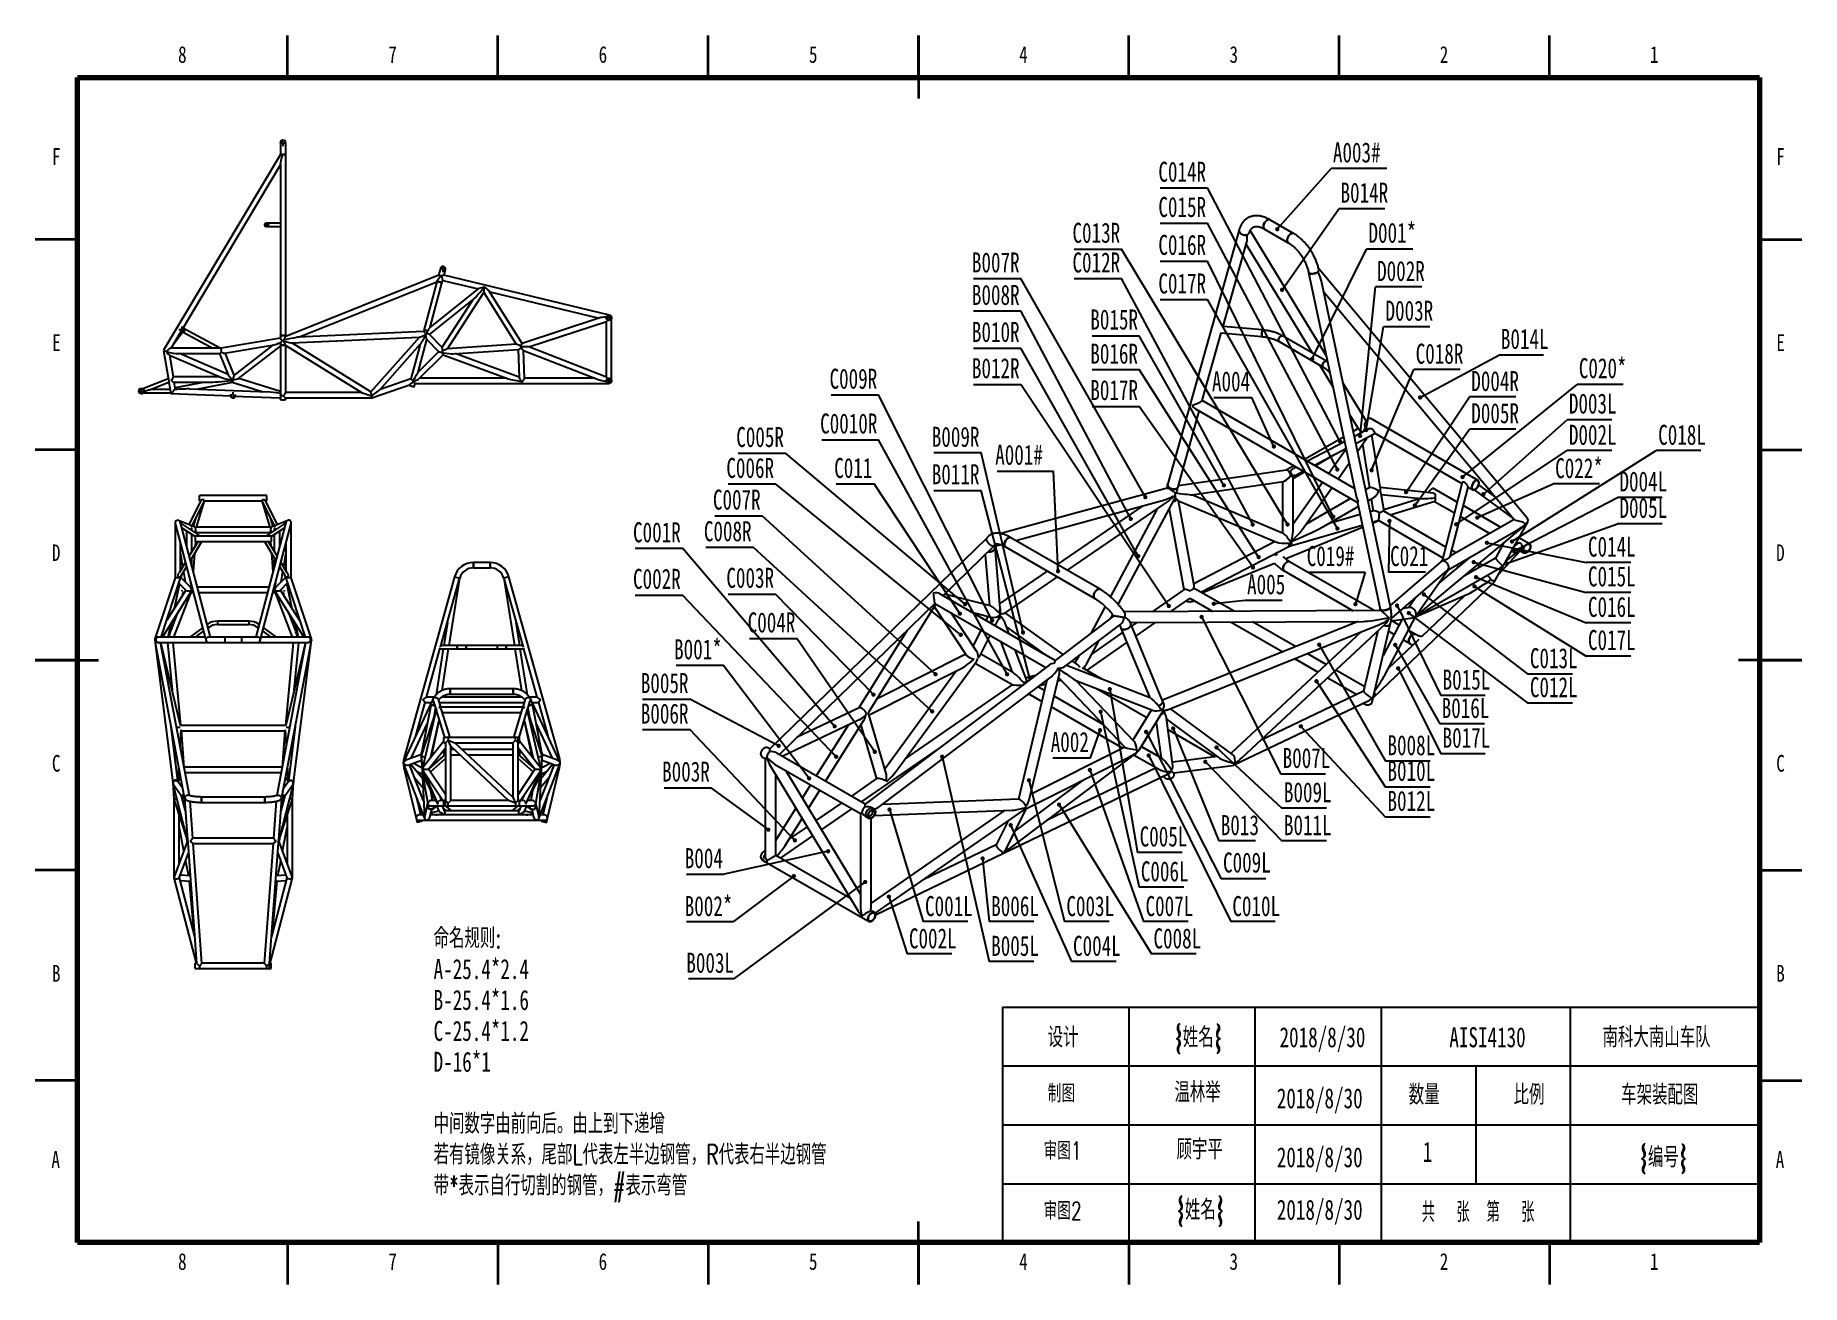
# Model space of a CAD drawing. Header units: millimetres. Extents: x 0 to 420, y 0 to 297.
import ezdxf

# ---------------------------------------------------------------- set-up
doc = ezdxf.new("R2010")
doc.units = ezdxf.units.MM
for name, color, linetype in [('10', 7, 'Continuous'), ('5', 7, 'Continuous'), ('A', 7, 'Continuous'), ('B', 7, 'Continuous'), ('C', 7, 'Continuous'), ('D', 7, 'Continuous')]:
    doc.layers.add(name, color=color, linetype=linetype)
doc.styles.add('SLDTEXTSTYLE0', font='TXT', dxfattribs={"width": 0.7, "bigfont": 'bigfont'})
doc.styles.add('SLDTEXTSTYLE1', font='TXT', dxfattribs={"width": 0.7})
doc.styles.add('SLDTEXTSTYLE2', font='TXT', dxfattribs={"width": 0.75})
doc.styles.add('SLDTEXTSTYLE3', font='TXT', dxfattribs={"width": 0.6, "bigfont": 'bigfont'})
doc.dimstyles.new('SLDDIMSTYLE0', dxfattribs={"dimtxt": 0.18, "dimasz": 1.016, "dimexe": 0, "dimexo": 0.0625, "dimgap": 0, "dimtad": 0, "dimtih": 1, "dimtoh": 1, "dimdec": 0, "dimrnd": 1e-09, "dimzin": 0, "dimdsep": 46, "dimtxsty": 'Standard', "dimblk1": 'DOT', "dimblk2": 'DOT', "dimsah": 1, "dimcen": 0.09, "dimadec": 0, "dimazin": 0, "dimtfac": 1.016, "dimtdec": 0, "dimtofl": 0, "dimtmove": 0, "dimatfit": 3, "dimldrblk": 'DOT', "dimfxl": 0, "dimfrac": 2, "dimtolj": 1, "dimtzin": 0, "dimarcsym": 0})

msp = doc.modelspace()

# ---------------------------------------------------------------- texts
at = {"color": 7, "linetype": 'Continuous', "lineweight": 0}
for s, insert, char_height, attachment_point, style in [('8', (34.96, 294.43), 3.97, 2, 'SLDTEXTSTYLE2'), ('7', (84.96, 294.43), 3.97, 2, 'SLDTEXTSTYLE2'), ('6', (134.96, 294.43), 3.97, 2, 'SLDTEXTSTYLE2'), ('5', (184.96, 294.43), 3.97, 2, 'SLDTEXTSTYLE2'), ('4', (234.96, 294.43), 3.97, 2, 'SLDTEXTSTYLE2'), ('3', (284.96, 294.43), 3.97, 2, 'SLDTEXTSTYLE2'), ('2', (334.96, 294.43), 3.97, 2, 'SLDTEXTSTYLE2'), ('1', (384.96, 294.43), 3.97, 2, 'SLDTEXTSTYLE2'), ('F', (4.96, 270.18), 3.97, 2, 'SLDTEXTSTYLE2'), ('F', (414.96, 270.18), 3.97, 2, 'SLDTEXTSTYLE2'), ('E', (5.01, 225.93), 3.97, 2, 'SLDTEXTSTYLE2'), ('E', (415.01, 225.93), 3.97, 2, 'SLDTEXTSTYLE2'), ('D', (4.95, 175.99), 3.97, 2, 'SLDTEXTSTYLE2'), ('D', (414.95, 175.99), 3.97, 2, 'SLDTEXTSTYLE2'), ('C', (4.96, 125.93), 3.97, 2, 'SLDTEXTSTYLE2'), ('C', (414.96, 125.93), 3.97, 2, 'SLDTEXTSTYLE2'), ('B', (4.97, 75.99), 3.97, 2, 'SLDTEXTSTYLE2'), ('B', (414.97, 75.99), 3.97, 2, 'SLDTEXTSTYLE2'), ('设计', (240.72, 61.2), 4.762, 1, 'SLDTEXTSTYLE0'), ('\\{\\M+190A9\\M+196BC\\}', (270.86, 61.2), 4.7625, 1, 'SLDTEXTSTYLE0'), ('2018/8/30', (295.85, 61.2), 4.762, 1, 'SLDTEXTSTYLE1'), ('AISI4130', (336.23, 61.2), 4.762, 1, 'SLDTEXTSTYLE1'), ('\\M+193EC\\M+189C8\\M+191E5\\M+193EC\\M+18E52车队', (372.65, 61.2), 4.7625, 1, 'SLDTEXTSTYLE0'), ('\\M+190A7图', (240.72, 47.57), 4.233, 1, 'SLDTEXTSTYLE0'), ('\\M+189B7\\M+197D1举', (270.86, 48.12), 4.7625, 1, 'SLDTEXTSTYLE0'), ('2018/8/30', (295.2, 46.69), 4.762, 1, 'SLDTEXTSTYLE1'), ('\\M+19094\\M+197CA', (326.58, 47.55), 4.7625, 1, 'SLDTEXTSTYLE0'), ('车\\M+189CB\\M+19195\\M+1947A图', (377.09, 47.55), 4.7625, 1, 'SLDTEXTSTYLE0'), ('审图1', (239.73, 33.97), 4.233, 1, 'SLDTEXTSTYLE0'), ('顾\\M+18946\\M+195BD', (271.36, 34.52), 4.7625, 1, 'SLDTEXTSTYLE0'), ('1', (329.9, 33.95), 4.76, 1, 'SLDTEXTSTYLE1'), ('A', (4.84, 31.74), 3.97, 2, 'SLDTEXTSTYLE2'), ('2018/8/30', (295.2, 32.67), 4.762, 1, 'SLDTEXTSTYLE1'), ('\\{编\\M+18D86\\}', (381.44, 32.67), 4.7625, 1, 'SLDTEXTSTYLE0'), ('A', (414.84, 31.74), 3.97, 2, 'SLDTEXTSTYLE2'), ('\\{\\M+190A9\\M+196BC\\}', (271.36, 20.19), 4.7625, 1, 'SLDTEXTSTYLE0'), ('审图2', (239.73, 19.65), 4.233, 1, 'SLDTEXTSTYLE0'), ('2018/8/30', (295.2, 20.19), 4.762, 1, 'SLDTEXTSTYLE1'), ('8', (34.96, 7.49), 3.97, 2, 'SLDTEXTSTYLE2'), ('7', (84.96, 7.49), 3.97, 2, 'SLDTEXTSTYLE2'), ('6', (134.96, 7.49), 3.97, 2, 'SLDTEXTSTYLE2'), ('5', (184.96, 7.49), 3.97, 2, 'SLDTEXTSTYLE2'), ('4', (234.96, 7.49), 3.97, 2, 'SLDTEXTSTYLE2'), ('3', (284.96, 7.49), 3.97, 2, 'SLDTEXTSTYLE2'), ('2', (334.96, 7.49), 3.97, 2, 'SLDTEXTSTYLE2'), ('1', (384.96, 7.49), 3.97, 2, 'SLDTEXTSTYLE2')]:
    msp.add_mtext(s, dxfattribs=dict(at, insert=insert, char_height=char_height, attachment_point=attachment_point, style=style))
at = {"layer": '10', "char_height": 4.7625, "attachment_point": 2}
for s, insert, style in [('\\M+194E4\\M+197E1', (355.16, 47.55), 'SLDTEXTSTYLE0'), ('\\M+18BA4  张', (335.36, 19.63), 'SLDTEXTSTYLE3'), ('\\M+191E6  张', (350.76, 19.63), 'SLDTEXTSTYLE3')]:
    msp.add_mtext(s, dxfattribs=dict(at, insert=insert, style=style))

# ---------------------------------------------------------------- blocks, each defined once
blk = doc.blocks.new('SW_NOTE_0')
at = {"color": 0, "linetype": 'Continuous', "lineweight": 0, "attachment_point": 1}
for s, insert, char_height, style in [('\\M+196BD\\M+196BC规则:', (0, 6.14), 4.7625, 'SLDTEXTSTYLE0'), ('A-25.4*2.4', (0, -1.21), 4.762, 'SLDTEXTSTYLE1'), ('B-25.4*1.6', (0, -8.56), 4.762, 'SLDTEXTSTYLE1'), ('C-25.4*1.2', (0, -15.91), 4.762, 'SLDTEXTSTYLE1'), ('D-16*1', (0, -23.26), 4.762, 'SLDTEXTSTYLE1'), ('\\M+19286间\\M+19094\\M+18E9A\\M+19752\\M+1914F\\M+18CFC\\M+18D40\\M+18142\\M+19752\\M+18FE3\\M+1939E\\M+189BA递\\M+1FA9D', (0, -37.96), 4.7625, 'SLDTEXTSTYLE0'), ('\\M+18EE1\\M+1974C镜\\M+1919C关\\M+18C6E\\M+18143\\M+194F6\\M+19594L\\M+191E3\\M+1955C\\M+18DB6\\M+194BC边钢\\M+18AC7\\M+18143R\\M+191E3\\M+1955C\\M+18945\\M+194BC边钢\\M+18AC7', (0, -45.31), 4.7625, 'SLDTEXTSTYLE0'), ('带*\\M+1955C\\M+18EA6\\M+18EA9\\M+18D73\\M+190D8\\M+18A84\\M+19349钢\\M+18AC7\\M+18143#\\M+1955C\\M+18EA6\\M+19C5E\\M+18AC7', (0, -52.66), 4.7625, 'SLDTEXTSTYLE0')]:
    blk.add_mtext(s, dxfattribs=dict(at, insert=insert, char_height=char_height, style=style))
blk = doc.blocks.new('SW_NOTE_1')
at = {"layer": 'A', "color": 0}
blk.add_line((-13.45, 0), (0, 0), dxfattribs=at)
at = {"layer": 'A', "color": 0, "insert": (-13.88, 6.25), "char_height": 4.762, "attachment_point": 1, "style": 'SLDTEXTSTYLE1'}
blk.add_mtext('A001#', dxfattribs=at)
blk = doc.blocks.new('_DOT')
at = {"color": 0, "linetype": 'ByBlock', "lineweight": -2}
blk.add_line((-0.5, 0), (-1, 0), dxfattribs=at)
at = {"color": 0, "linetype": 'ByBlock', "const_width": 0.5}
blk.add_lwpolyline([(-0.25, 0, 1), (0.25, 0, 1)], format="xyb", close=True, dxfattribs=at)
blk = doc.blocks.new('SW_NOTE_2')
at = {"layer": 'A', "color": 0}
blk.add_line((-9.01, 0), (0, 0), dxfattribs=at)
at = {"layer": 'A', "color": 0, "insert": (-9.49, 6.15), "char_height": 4.762, "attachment_point": 1, "style": 'SLDTEXTSTYLE1'}
blk.add_mtext('A002', dxfattribs=at)
blk = doc.blocks.new('SW_NOTE_3')
at = {"layer": 'A', "color": 0}
blk.add_line((13.22, 0), (0, 0), dxfattribs=at)
at = {"layer": 'A', "color": 0, "insert": (0.4, 6.17), "char_height": 4.762, "attachment_point": 1, "style": 'SLDTEXTSTYLE1'}
blk.add_mtext('A003#', dxfattribs=at)
blk = doc.blocks.new('SW_NOTE_4')
at = {"layer": 'A', "color": 0}
blk.add_line((-9.01, 0), (0, 0), dxfattribs=at)
at = {"layer": 'A', "color": 0, "insert": (-9.49, 6.19), "char_height": 4.762, "attachment_point": 1, "style": 'SLDTEXTSTYLE1'}
blk.add_mtext('A004', dxfattribs=at)
blk = doc.blocks.new('SW_NOTE_5')
at = {"layer": 'A', "color": 0}
blk.add_line((8.77, 0), (0, 0), dxfattribs=at)
at = {"layer": 'A', "color": 0, "insert": (0.46, 6.24), "char_height": 4.762, "attachment_point": 1, "style": 'SLDTEXTSTYLE1'}
blk.add_mtext('A005', dxfattribs=at)
blk = doc.blocks.new('SW_NOTE_6')
at = {"layer": 'B', "color": 0}
blk.add_line((-11.23, 0), (0, 0), dxfattribs=at)
at = {"layer": 'B', "color": 0, "insert": (-11.68, 6.16), "char_height": 4.762, "attachment_point": 1, "style": 'SLDTEXTSTYLE1'}
blk.add_mtext('B001*', dxfattribs=at)
blk = doc.blocks.new('SW_NOTE_7')
at = {"layer": 'B', "color": 0}
blk.add_line((-11.23, 0), (0, 0), dxfattribs=at)
at = {"layer": 'B', "color": 0, "insert": (-11.64, 6.07), "char_height": 4.762, "attachment_point": 1, "style": 'SLDTEXTSTYLE1'}
blk.add_mtext('B002*', dxfattribs=at)
blk = doc.blocks.new('SW_NOTE_8')
at = {"layer": 'B', "color": 0}
blk.add_line((-11.23, 0), (0, 0), dxfattribs=at)
at = {"layer": 'B', "color": 0, "insert": (-11.68, 6.21), "char_height": 4.762, "attachment_point": 1, "style": 'SLDTEXTSTYLE1'}
blk.add_mtext('B003R', dxfattribs=at)
blk = doc.blocks.new('SW_NOTE_9')
at = {"layer": 'B', "color": 0}
blk.add_line((-9.01, 0), (0, 0), dxfattribs=at)
at = {"layer": 'B', "color": 0, "insert": (-9.41, 6.21), "char_height": 4.762, "attachment_point": 1, "style": 'SLDTEXTSTYLE1'}
blk.add_mtext('B004', dxfattribs=at)
blk = doc.blocks.new('SW_NOTE_10')
at = {"layer": 'B', "color": 0}
blk.add_line((-10.84, 0), (0, 0), dxfattribs=at)
at = {"layer": 'B', "color": 0, "insert": (-11.34, 6.09), "char_height": 4.762, "attachment_point": 1, "style": 'SLDTEXTSTYLE1'}
blk.add_mtext('B003L', dxfattribs=at)
blk = doc.blocks.new('SW_NOTE_11')
at = {"layer": 'B', "color": 0}
blk.add_line((10.61, 0), (0, 0), dxfattribs=at)
at = {"layer": 'B', "color": 0, "insert": (0.45, 6.08), "char_height": 4.762, "attachment_point": 1, "style": 'SLDTEXTSTYLE1'}
blk.add_mtext('B005L', dxfattribs=at)
blk = doc.blocks.new('SW_NOTE_12')
at = {"layer": 'B', "color": 0}
blk.add_line((-11.23, 0), (0, 0), dxfattribs=at)
at = {"layer": 'B', "color": 0, "insert": (-11.67, 6.18), "char_height": 4.762, "attachment_point": 1, "style": 'SLDTEXTSTYLE1'}
blk.add_mtext('B005R', dxfattribs=at)
blk = doc.blocks.new('SW_NOTE_13')
at = {"layer": 'B', "color": 0}
blk.add_line((10.61, 0), (0, 0), dxfattribs=at)
at = {"layer": 'B', "color": 0, "insert": (0.45, 6.07), "char_height": 4.762, "attachment_point": 1, "style": 'SLDTEXTSTYLE1'}
blk.add_mtext('B006L', dxfattribs=at)
blk = doc.blocks.new('SW_NOTE_14')
at = {"layer": 'B', "color": 0}
blk.add_line((-11.23, 0), (0, 0), dxfattribs=at)
at = {"layer": 'B', "color": 0, "insert": (-11.67, 6.15), "char_height": 4.762, "attachment_point": 1, "style": 'SLDTEXTSTYLE1'}
blk.add_mtext('B006R', dxfattribs=at)
blk = doc.blocks.new('SW_NOTE_15')
at = {"layer": 'B', "color": 0}
blk.add_line((10.61, 0), (0, 0), dxfattribs=at)
at = {"layer": 'B', "color": 0, "insert": (0.4, 6.25), "char_height": 4.762, "attachment_point": 1, "style": 'SLDTEXTSTYLE1'}
blk.add_mtext('B007L', dxfattribs=at)
blk = doc.blocks.new('SW_NOTE_16')
at = {"layer": 'B', "color": 0}
blk.add_line((10.61, 0), (0, 0), dxfattribs=at)
at = {"layer": 'B', "color": 0, "insert": (0.48, 6.2), "char_height": 4.762, "attachment_point": 1, "style": 'SLDTEXTSTYLE1'}
blk.add_mtext('B008L', dxfattribs=at)
blk = doc.blocks.new('SW_NOTE_17')
at = {"layer": 'B', "color": 0}
blk.add_line((10.61, 0), (0, 0), dxfattribs=at)
at = {"layer": 'B', "color": 0, "insert": (0.48, 6.26), "char_height": 4.762, "attachment_point": 1, "style": 'SLDTEXTSTYLE1'}
blk.add_mtext('B010L', dxfattribs=at)
blk = doc.blocks.new('SW_NOTE_18')
at = {"layer": 'B', "color": 0}
blk.add_line((10.61, 0), (0, 0), dxfattribs=at)
at = {"layer": 'B', "color": 0, "insert": (0.48, 6.23), "char_height": 4.762, "attachment_point": 1, "style": 'SLDTEXTSTYLE1'}
blk.add_mtext('B012L', dxfattribs=at)
blk = doc.blocks.new('SW_NOTE_19')
at = {"layer": 'B', "color": 0}
blk.add_line((10.61, 0), (0, 0), dxfattribs=at)
at = {"layer": 'B', "color": 0, "insert": (0.47, 6.15), "char_height": 4.762, "attachment_point": 1, "style": 'SLDTEXTSTYLE1'}
blk.add_mtext('B009L', dxfattribs=at)
blk = doc.blocks.new('SW_NOTE_20')
at = {"layer": 'B', "color": 0}
blk.add_line((10.61, 0), (0, 0), dxfattribs=at)
at = {"layer": 'B', "color": 0, "insert": (0.47, 6.14), "char_height": 4.762, "attachment_point": 1, "style": 'SLDTEXTSTYLE1'}
blk.add_mtext('B011L', dxfattribs=at)
blk = doc.blocks.new('SW_NOTE_21')
at = {"layer": 'B', "color": 0}
blk.add_line((8.77, 0), (0, 0), dxfattribs=at)
at = {"layer": 'B', "color": 0, "insert": (0.49, 6.14), "char_height": 4.762, "attachment_point": 1, "style": 'SLDTEXTSTYLE1'}
blk.add_mtext('B013', dxfattribs=at)
blk = doc.blocks.new('SW_NOTE_22')
at = {"layer": 'B', "color": 0}
blk.add_line((-11.23, 0), (0, 0), dxfattribs=at)
at = {"layer": 'B', "color": 0, "insert": (-11.63, 6.18), "char_height": 4.762, "attachment_point": 1, "style": 'SLDTEXTSTYLE1'}
blk.add_mtext('B007R', dxfattribs=at)
blk = doc.blocks.new('SW_NOTE_23')
at = {"layer": 'B', "color": 0}
blk.add_line((-11.23, 0), (0, 0), dxfattribs=at)
at = {"layer": 'B', "color": 0, "insert": (-11.63, 6.16), "char_height": 4.762, "attachment_point": 1, "style": 'SLDTEXTSTYLE1'}
blk.add_mtext('B008R', dxfattribs=at)
blk = doc.blocks.new('SW_NOTE_24')
at = {"layer": 'B', "color": 0}
blk.add_line((-11.23, 0), (0, 0), dxfattribs=at)
at = {"layer": 'B', "color": 0, "insert": (-11.63, 6.23), "char_height": 4.762, "attachment_point": 1, "style": 'SLDTEXTSTYLE1'}
blk.add_mtext('B010R', dxfattribs=at)
blk = doc.blocks.new('SW_NOTE_25')
at = {"layer": 'B', "color": 0}
blk.add_line((-11.23, 0), (0, 0), dxfattribs=at)
at = {"layer": 'B', "color": 0, "insert": (-11.71, 6.15), "char_height": 4.762, "attachment_point": 1, "style": 'SLDTEXTSTYLE1'}
blk.add_mtext('B009R', dxfattribs=at)
blk = doc.blocks.new('SW_NOTE_26')
at = {"layer": 'B', "color": 0}
blk.add_line((-11.23, 0), (0, 0), dxfattribs=at)
at = {"layer": 'B', "color": 0, "insert": (-11.71, 6.24), "char_height": 4.762, "attachment_point": 1, "style": 'SLDTEXTSTYLE1'}
blk.add_mtext('B011R', dxfattribs=at)
blk = doc.blocks.new('SW_NOTE_27')
at = {"layer": 'B', "color": 0}
blk.add_line((-11.23, 0), (0, 0), dxfattribs=at)
at = {"layer": 'B', "color": 0, "insert": (-11.63, 6.24), "char_height": 4.762, "attachment_point": 1, "style": 'SLDTEXTSTYLE1'}
blk.add_mtext('B012R', dxfattribs=at)
blk = doc.blocks.new('SW_NOTE_28')
at = {"layer": 'B', "color": 0}
blk.add_line((10.61, 0), (0, 0), dxfattribs=at)
at = {"layer": 'B', "color": 0, "insert": (0.46, 6.22), "char_height": 4.762, "attachment_point": 1, "style": 'SLDTEXTSTYLE1'}
blk.add_mtext('B014L', dxfattribs=at)
blk = doc.blocks.new('SW_NOTE_29')
at = {"layer": 'B', "color": 0}
blk.add_line((10.99, 0), (0, 0), dxfattribs=at)
at = {"layer": 'B', "color": 0, "insert": (0.44, 6.2), "char_height": 4.762, "attachment_point": 1, "style": 'SLDTEXTSTYLE1'}
blk.add_mtext('B014R', dxfattribs=at)
blk = doc.blocks.new('SW_NOTE_30')
at = {"layer": 'B', "color": 0}
blk.add_line((10.61, 0), (0, 0), dxfattribs=at)
at = {"layer": 'B', "color": 0, "insert": (0.45, 6.18), "char_height": 4.762, "attachment_point": 1, "style": 'SLDTEXTSTYLE1'}
blk.add_mtext('B015L', dxfattribs=at)
blk = doc.blocks.new('SW_NOTE_31')
at = {"layer": 'B', "color": 0}
blk.add_line((10.61, 0), (0, 0), dxfattribs=at)
at = {"layer": 'B', "color": 0, "insert": (0.47, 6.18), "char_height": 4.762, "attachment_point": 1, "style": 'SLDTEXTSTYLE1'}
blk.add_mtext('B016L', dxfattribs=at)
blk = doc.blocks.new('SW_NOTE_32')
at = {"layer": 'B', "color": 0}
blk.add_line((10.61, 0), (0, 0), dxfattribs=at)
at = {"layer": 'B', "color": 0, "insert": (0.45, 6.21), "char_height": 4.762, "attachment_point": 1, "style": 'SLDTEXTSTYLE1'}
blk.add_mtext('B017L', dxfattribs=at)
blk = doc.blocks.new('SW_NOTE_33')
at = {"layer": 'B', "color": 0}
blk.add_line((-11.23, 0), (0, 0), dxfattribs=at)
at = {"layer": 'B', "color": 0, "insert": (-11.64, 6.23), "char_height": 4.762, "attachment_point": 1, "style": 'SLDTEXTSTYLE1'}
blk.add_mtext('B015R', dxfattribs=at)
blk = doc.blocks.new('SW_NOTE_34')
at = {"layer": 'B', "color": 0}
blk.add_line((-11.23, 0), (0, 0), dxfattribs=at)
at = {"layer": 'B', "color": 0, "insert": (-11.64, 6.14), "char_height": 4.762, "attachment_point": 1, "style": 'SLDTEXTSTYLE1'}
blk.add_mtext('B016R', dxfattribs=at)
blk = doc.blocks.new('SW_NOTE_35')
at = {"layer": 'B', "color": 0}
blk.add_line((-11.23, 0), (0, 0), dxfattribs=at)
at = {"layer": 'B', "color": 0, "insert": (-11.64, 6.25), "char_height": 4.762, "attachment_point": 1, "style": 'SLDTEXTSTYLE1'}
blk.add_mtext('B017R', dxfattribs=at)
blk = doc.blocks.new('SW_NOTE_36')
at = {"layer": 'C', "color": 0}
blk.add_line((10.61, 0), (0, 0), dxfattribs=at)
at = {"layer": 'C', "color": 0, "insert": (0.46, 6.07), "char_height": 4.762, "attachment_point": 1, "style": 'SLDTEXTSTYLE1'}
blk.add_mtext('C001L', dxfattribs=at)
blk = doc.blocks.new('SW_NOTE_37')
at = {"layer": 'C', "color": 0}
blk.add_line((10.61, 0), (0, 0), dxfattribs=at)
at = {"layer": 'C', "color": 0, "insert": (0.42, 6.08), "char_height": 4.762, "attachment_point": 1, "style": 'SLDTEXTSTYLE1'}
blk.add_mtext('C002L', dxfattribs=at)
blk = doc.blocks.new('SW_NOTE_38')
at = {"layer": 'C', "color": 0}
blk.add_line((10.61, 0), (0, 0), dxfattribs=at)
at = {"layer": 'C', "color": 0, "insert": (0.46, 6.07), "char_height": 4.762, "attachment_point": 1, "style": 'SLDTEXTSTYLE1'}
blk.add_mtext('C003L', dxfattribs=at)
blk = doc.blocks.new('SW_NOTE_39')
at = {"layer": 'C', "color": 0}
blk.add_line((10.61, 0), (0, 0), dxfattribs=at)
at = {"layer": 'C', "color": 0, "insert": (0.39, 6.08), "char_height": 4.762, "attachment_point": 1, "style": 'SLDTEXTSTYLE1'}
blk.add_mtext('C004L', dxfattribs=at)
blk = doc.blocks.new('SW_NOTE_40')
at = {"layer": 'C', "color": 0}
blk.add_line((10.61, 0), (0, 0), dxfattribs=at)
at = {"layer": 'C', "color": 0, "insert": (0.49, 6.17), "char_height": 4.762, "attachment_point": 1, "style": 'SLDTEXTSTYLE1'}
blk.add_mtext('C005L', dxfattribs=at)
blk = doc.blocks.new('SW_NOTE_41')
at = {"layer": 'C', "color": 0}
blk.add_line((10.61, 0), (0, 0), dxfattribs=at)
at = {"layer": 'C', "color": 0, "insert": (0.41, 6.16), "char_height": 4.762, "attachment_point": 1, "style": 'SLDTEXTSTYLE1'}
blk.add_mtext('C006L', dxfattribs=at)
blk = doc.blocks.new('SW_NOTE_42')
at = {"layer": 'C', "color": 0}
blk.add_line((10.61, 0), (0, 0), dxfattribs=at)
at = {"layer": 'C', "color": 0, "insert": (0.47, 6.07), "char_height": 4.762, "attachment_point": 1, "style": 'SLDTEXTSTYLE1'}
blk.add_mtext('C007L', dxfattribs=at)
blk = doc.blocks.new('SW_NOTE_43')
at = {"layer": 'C', "color": 0}
blk.add_line((10.61, 0), (0, 0), dxfattribs=at)
at = {"layer": 'C', "color": 0, "insert": (0.46, 6.08), "char_height": 4.762, "attachment_point": 1, "style": 'SLDTEXTSTYLE1'}
blk.add_mtext('C008L', dxfattribs=at)
blk = doc.blocks.new('SW_NOTE_44')
at = {"layer": 'C', "color": 0}
blk.add_line((10.61, 0), (0, 0), dxfattribs=at)
at = {"layer": 'C', "color": 0, "insert": (0.43, 6.25), "char_height": 4.762, "attachment_point": 1, "style": 'SLDTEXTSTYLE1'}
blk.add_mtext('C009L', dxfattribs=at)
blk = doc.blocks.new('SW_NOTE_45')
at = {"layer": 'C', "color": 0}
blk.add_line((10.61, 0), (0, 0), dxfattribs=at)
at = {"layer": 'C', "color": 0, "insert": (0.41, 6.07), "char_height": 4.762, "attachment_point": 1, "style": 'SLDTEXTSTYLE1'}
blk.add_mtext('C010L', dxfattribs=at)
blk = doc.blocks.new('SW_NOTE_46')
at = {"layer": 'C', "color": 0}
blk.add_line((-11.23, 0), (0, 0), dxfattribs=at)
at = {"layer": 'C', "color": 0, "insert": (-11.73, 6.17), "char_height": 4.762, "attachment_point": 1, "style": 'SLDTEXTSTYLE1'}
blk.add_mtext('C001R', dxfattribs=at)
blk = doc.blocks.new('SW_NOTE_47')
at = {"layer": 'C', "color": 0}
blk.add_line((-11.23, 0), (0, 0), dxfattribs=at)
at = {"layer": 'C', "color": 0, "insert": (-11.73, 6.23), "char_height": 4.762, "attachment_point": 1, "style": 'SLDTEXTSTYLE1'}
blk.add_mtext('C002R', dxfattribs=at)
blk = doc.blocks.new('SW_NOTE_48')
at = {"layer": 'C', "color": 0}
blk.add_line((-11.23, 0), (0, 0), dxfattribs=at)
at = {"layer": 'C', "color": 0, "insert": (-11.67, 6.24), "char_height": 4.762, "attachment_point": 1, "style": 'SLDTEXTSTYLE1'}
blk.add_mtext('C003R', dxfattribs=at)
blk = doc.blocks.new('SW_NOTE_49')
at = {"layer": 'C', "color": 0}
blk.add_line((-11.23, 0), (0, 0), dxfattribs=at)
at = {"layer": 'C', "color": 0, "insert": (-11.69, 6.16), "char_height": 4.762, "attachment_point": 1, "style": 'SLDTEXTSTYLE1'}
blk.add_mtext('C004R', dxfattribs=at)
blk = doc.blocks.new('SW_NOTE_50')
at = {"layer": 'C', "color": 0}
blk.add_line((-11.23, 0), (0, 0), dxfattribs=at)
at = {"layer": 'C', "color": 0, "insert": (-11.69, 6.22), "char_height": 4.762, "attachment_point": 1, "style": 'SLDTEXTSTYLE1'}
blk.add_mtext('C005R', dxfattribs=at)
blk = doc.blocks.new('SW_NOTE_51')
at = {"layer": 'C', "color": 0}
blk.add_line((-11.23, 0), (0, 0), dxfattribs=at)
at = {"layer": 'C', "color": 0, "insert": (-11.67, 6.2), "char_height": 4.762, "attachment_point": 1, "style": 'SLDTEXTSTYLE1'}
blk.add_mtext('C006R', dxfattribs=at)
blk = doc.blocks.new('SW_NOTE_52')
at = {"layer": 'C', "color": 0}
blk.add_line((-11.23, 0), (0, 0), dxfattribs=at)
at = {"layer": 'C', "color": 0, "insert": (-11.67, 6.25), "char_height": 4.762, "attachment_point": 1, "style": 'SLDTEXTSTYLE1'}
blk.add_mtext('C007R', dxfattribs=at)
blk = doc.blocks.new('SW_NOTE_53')
at = {"layer": 'C', "color": 0}
blk.add_line((-11.23, 0), (0, 0), dxfattribs=at)
at = {"layer": 'C', "color": 0, "insert": (-11.7, 6.18), "char_height": 4.762, "attachment_point": 1, "style": 'SLDTEXTSTYLE1'}
blk.add_mtext('C008R', dxfattribs=at)
blk = doc.blocks.new('SW_NOTE_54')
at = {"layer": 'C', "color": 0}
blk.add_line((-11.23, 0), (0, 0), dxfattribs=at)
at = {"layer": 'C', "color": 0, "insert": (-11.64, 6.23), "char_height": 4.762, "attachment_point": 1, "style": 'SLDTEXTSTYLE1'}
blk.add_mtext('C009R', dxfattribs=at)
blk = doc.blocks.new('SW_NOTE_55')
at = {"layer": 'C', "color": 0}
blk.add_line((-13.45, 0), (0, 0), dxfattribs=at)
at = {"layer": 'C', "color": 0, "insert": (-13.84, 6.24), "char_height": 4.762, "attachment_point": 1, "style": 'SLDTEXTSTYLE1'}
blk.add_mtext('C0010R', dxfattribs=at)
blk = doc.blocks.new('SW_NOTE_56')
at = {"layer": 'C', "color": 0}
blk.add_line((-9.01, 0), (0, 0), dxfattribs=at)
at = {"layer": 'C', "color": 0, "insert": (-9.49, 6.2), "char_height": 4.762, "attachment_point": 1, "style": 'SLDTEXTSTYLE1'}
blk.add_mtext('C011', dxfattribs=at)
blk = doc.blocks.new('SW_NOTE_57')
at = {"layer": 'C', "color": 0}
blk.add_line((10.61, 0), (0, 0), dxfattribs=at)
at = {"layer": 'C', "color": 0, "insert": (0.5, 6.15), "char_height": 4.762, "attachment_point": 1, "style": 'SLDTEXTSTYLE1'}
blk.add_mtext('C012L', dxfattribs=at)
blk = doc.blocks.new('SW_NOTE_58')
at = {"layer": 'C', "color": 0}
blk.add_line((10.61, 0), (0, 0), dxfattribs=at)
at = {"layer": 'C', "color": 0, "insert": (0.5, 6.18), "char_height": 4.762, "attachment_point": 1, "style": 'SLDTEXTSTYLE1'}
blk.add_mtext('C013L', dxfattribs=at)
blk = doc.blocks.new('SW_NOTE_59')
at = {"layer": 'C', "color": 0}
blk.add_line((10.61, 0), (0, 0), dxfattribs=at)
at = {"layer": 'C', "color": 0, "insert": (0.46, 6.2), "char_height": 4.762, "attachment_point": 1, "style": 'SLDTEXTSTYLE1'}
blk.add_mtext('C014L', dxfattribs=at)
blk = doc.blocks.new('SW_NOTE_60')
at = {"layer": 'C', "color": 0}
blk.add_line((10.61, 0), (0, 0), dxfattribs=at)
at = {"layer": 'C', "color": 0, "insert": (0.46, 6.21), "char_height": 4.762, "attachment_point": 1, "style": 'SLDTEXTSTYLE1'}
blk.add_mtext('C015L', dxfattribs=at)
blk = doc.blocks.new('SW_NOTE_61')
at = {"layer": 'C', "color": 0}
blk.add_line((10.61, 0), (0, 0), dxfattribs=at)
at = {"layer": 'C', "color": 0, "insert": (0.46, 6.19), "char_height": 4.762, "attachment_point": 1, "style": 'SLDTEXTSTYLE1'}
blk.add_mtext('C016L', dxfattribs=at)
blk = doc.blocks.new('SW_NOTE_62')
at = {"layer": 'C', "color": 0}
blk.add_line((10.61, 0), (0, 0), dxfattribs=at)
at = {"layer": 'C', "color": 0, "insert": (0.46, 6.25), "char_height": 4.762, "attachment_point": 1, "style": 'SLDTEXTSTYLE1'}
blk.add_mtext('C017L', dxfattribs=at)
blk = doc.blocks.new('SW_NOTE_63')
at = {"layer": 'C', "color": 0}
blk.add_line((10.61, 0), (0, 0), dxfattribs=at)
at = {"layer": 'C', "color": 0, "insert": (0.47, 6.15), "char_height": 4.762, "attachment_point": 1, "style": 'SLDTEXTSTYLE1'}
blk.add_mtext('C018L', dxfattribs=at)
blk = doc.blocks.new('SW_NOTE_64')
at = {"layer": 'C', "color": 0}
blk.add_line((-13.45, 0), (0, 0), dxfattribs=at)
at = {"layer": 'C', "color": 0, "insert": (-13.88, 6.2), "char_height": 4.762, "attachment_point": 1, "style": 'SLDTEXTSTYLE1'}
blk.add_mtext('C019#', dxfattribs=at)
blk = doc.blocks.new('SW_NOTE_65')
at = {"layer": 'C', "color": 0}
blk.add_line((10.99, 0), (0, 0), dxfattribs=at)
at = {"layer": 'C', "color": 0, "insert": (0.42, 6.24), "char_height": 4.762, "attachment_point": 1, "style": 'SLDTEXTSTYLE1'}
blk.add_mtext('C020*', dxfattribs=at)
blk = doc.blocks.new('SW_NOTE_66')
at = {"layer": 'C', "color": 0}
blk.add_line((8.77, 0), (0, 0), dxfattribs=at)
at = {"layer": 'C', "color": 0, "insert": (0.4, 6.2), "char_height": 4.762, "attachment_point": 1, "style": 'SLDTEXTSTYLE1'}
blk.add_mtext('C021', dxfattribs=at)
blk = doc.blocks.new('SW_NOTE_67')
at = {"layer": 'C', "color": 0}
blk.add_line((10.99, 0), (0, 0), dxfattribs=at)
at = {"layer": 'C', "color": 0, "insert": (0.47, 6.15), "char_height": 4.762, "attachment_point": 1, "style": 'SLDTEXTSTYLE1'}
blk.add_mtext('C022*', dxfattribs=at)
blk = doc.blocks.new('SW_NOTE_68')
at = {"layer": 'C', "color": 0}
blk.add_line((-11.23, 0), (0, 0), dxfattribs=at)
at = {"layer": 'C', "color": 0, "insert": (-11.62, 6.18), "char_height": 4.762, "attachment_point": 1, "style": 'SLDTEXTSTYLE1'}
blk.add_mtext('C012R', dxfattribs=at)
blk = doc.blocks.new('SW_NOTE_69')
at = {"layer": 'C', "color": 0}
blk.add_line((-11.23, 0), (0, 0), dxfattribs=at)
at = {"layer": 'C', "color": 0, "insert": (-11.62, 6.25), "char_height": 4.762, "attachment_point": 1, "style": 'SLDTEXTSTYLE1'}
blk.add_mtext('C013R', dxfattribs=at)
blk = doc.blocks.new('SW_NOTE_70')
at = {"layer": 'C', "color": 0}
blk.add_line((-11.23, 0), (0, 0), dxfattribs=at)
at = {"layer": 'C', "color": 0, "insert": (-11.66, 6.2), "char_height": 4.762, "attachment_point": 1, "style": 'SLDTEXTSTYLE1'}
blk.add_mtext('C014R', dxfattribs=at)
blk = doc.blocks.new('SW_NOTE_71')
at = {"layer": 'C', "color": 0}
blk.add_line((-11.23, 0), (0, 0), dxfattribs=at)
at = {"layer": 'C', "color": 0, "insert": (-11.66, 6.23), "char_height": 4.762, "attachment_point": 1, "style": 'SLDTEXTSTYLE1'}
blk.add_mtext('C015R', dxfattribs=at)
blk = doc.blocks.new('SW_NOTE_72')
at = {"layer": 'C', "color": 0}
blk.add_line((-11.23, 0), (0, 0), dxfattribs=at)
at = {"layer": 'C', "color": 0, "insert": (-11.66, 6.22), "char_height": 4.762, "attachment_point": 1, "style": 'SLDTEXTSTYLE1'}
blk.add_mtext('C016R', dxfattribs=at)
blk = doc.blocks.new('SW_NOTE_73')
at = {"layer": 'C', "color": 0}
blk.add_line((-11.23, 0), (0, 0), dxfattribs=at)
at = {"layer": 'C', "color": 0, "insert": (-11.66, 6.15), "char_height": 4.762, "attachment_point": 1, "style": 'SLDTEXTSTYLE1'}
blk.add_mtext('C017R', dxfattribs=at)
blk = doc.blocks.new('SW_NOTE_74')
at = {"layer": 'C', "color": 0}
blk.add_line((10.99, 0), (0, 0), dxfattribs=at)
at = {"layer": 'C', "color": 0, "insert": (0.45, 6.14), "char_height": 4.762, "attachment_point": 1, "style": 'SLDTEXTSTYLE1'}
blk.add_mtext('C018R', dxfattribs=at)
blk = doc.blocks.new('SW_NOTE_75')
at = {"layer": 'D', "color": 0}
blk.add_line((10.99, 0), (0, 0), dxfattribs=at)
at = {"layer": 'D', "color": 0, "insert": (0.46, 6.25), "char_height": 4.762, "attachment_point": 1, "style": 'SLDTEXTSTYLE1'}
blk.add_mtext('D001*', dxfattribs=at)
blk = doc.blocks.new('SW_NOTE_76')
at = {"layer": 'D', "color": 0}
blk.add_line((10.99, 0), (0, 0), dxfattribs=at)
at = {"layer": 'D', "color": 0, "insert": (0.38, 6.16), "char_height": 4.762, "attachment_point": 1, "style": 'SLDTEXTSTYLE1'}
blk.add_mtext('D002R', dxfattribs=at)
blk = doc.blocks.new('SW_NOTE_77')
at = {"layer": 'D', "color": 0}
blk.add_line((10.61, 0), (0, 0), dxfattribs=at)
at = {"layer": 'D', "color": 0, "insert": (0.42, 6.15), "char_height": 4.762, "attachment_point": 1, "style": 'SLDTEXTSTYLE1'}
blk.add_mtext('D002L', dxfattribs=at)
blk = doc.blocks.new('SW_NOTE_78')
at = {"layer": 'D', "color": 0}
blk.add_line((10.61, 0), (0, 0), dxfattribs=at)
at = {"layer": 'D', "color": 0, "insert": (0.42, 6.25), "char_height": 4.762, "attachment_point": 1, "style": 'SLDTEXTSTYLE1'}
blk.add_mtext('D003L', dxfattribs=at)
blk = doc.blocks.new('SW_NOTE_79')
at = {"layer": 'D', "color": 0}
blk.add_line((10.99, 0), (0, 0), dxfattribs=at)
at = {"layer": 'D', "color": 0, "insert": (0.48, 6.19), "char_height": 4.762, "attachment_point": 1, "style": 'SLDTEXTSTYLE1'}
blk.add_mtext('D003R', dxfattribs=at)
blk = doc.blocks.new('SW_NOTE_80')
at = {"layer": 'D', "color": 0}
blk.add_line((10.61, 0), (0, 0), dxfattribs=at)
at = {"layer": 'D', "color": 0, "insert": (0.49, 6.18), "char_height": 4.762, "attachment_point": 1, "style": 'SLDTEXTSTYLE1'}
blk.add_mtext('D004L', dxfattribs=at)
blk = doc.blocks.new('SW_NOTE_81')
at = {"layer": 'D', "color": 0}
blk.add_line((10.99, 0), (0, 0), dxfattribs=at)
at = {"layer": 'D', "color": 0, "insert": (0.4, 6.14), "char_height": 4.762, "attachment_point": 1, "style": 'SLDTEXTSTYLE1'}
blk.add_mtext('D004R', dxfattribs=at)
blk = doc.blocks.new('SW_NOTE_82')
at = {"layer": 'D', "color": 0}
blk.add_line((10.61, 0), (0, 0), dxfattribs=at)
at = {"layer": 'D', "color": 0, "insert": (0.49, 6.18), "char_height": 4.762, "attachment_point": 1, "style": 'SLDTEXTSTYLE1'}
blk.add_mtext('D005L', dxfattribs=at)
blk = doc.blocks.new('SW_NOTE_83')
at = {"layer": 'D', "color": 0}
blk.add_line((10.99, 0), (0, 0), dxfattribs=at)
at = {"layer": 'D', "color": 0, "insert": (0.4, 6.2), "char_height": 4.762, "attachment_point": 1, "style": 'SLDTEXTSTYLE1'}
blk.add_mtext('D005R', dxfattribs=at)
blk = doc.blocks.new('SW_CENTERMARKSYMBOL_0')
at = {"layer": 'C', "color": 0}
for p, q in [((-0.25, 0), (-0.76, 0)), ((0, 0), (-0.125, 0)), ((0, 0.25), (0, 0.76)), ((0, 0), (0, 0.125)), ((0, 0), (0, -0.125)), ((0, 0), (0.125, 0)), ((0.25, 0), (0.76, 0)), ((0, -0.25), (0, -0.76))]:
    blk.add_line(p, q, dxfattribs=at)
blk = doc.blocks.new('SW_CENTERMARKSYMBOL_1')
at = {"layer": 'C', "color": 0}
for p, q in [((-0.25, 0), (-0.76, 0)), ((0, 0), (-0.125, 0)), ((0, 0.25), (0, 0.76)), ((0, 0), (0, 0.125)), ((0, 0), (0, -0.125)), ((0, 0), (0.125, 0)), ((0.25, 0), (0.76, 0)), ((0, -0.25), (0, -0.76))]:
    blk.add_line(p, q, dxfattribs=at)
blk = doc.blocks.new('SW_CENTERMARKSYMBOL_2')
at = {"layer": 'C', "color": 0}
for p, q in [((-0.25, 0), (-0.76, 0)), ((0, 0), (-0.125, 0)), ((0, 0.25), (0, 0.76)), ((0, 0), (0, 0.125)), ((0, 0), (0, -0.125)), ((0, 0), (0.125, 0)), ((0.25, 0), (0.76, 0)), ((0, -0.25), (0, -0.76))]:
    blk.add_line(p, q, dxfattribs=at)
blk = doc.blocks.new('SW_CENTERMARKSYMBOL_3')
at = {"layer": 'C', "color": 0}
for p, q in [((-0.25, 0), (-0.76, 0)), ((0, 0), (-0.125, 0)), ((0, 0.25), (0, 0.76)), ((0, 0), (0, 0.125)), ((0, 0), (0, -0.125)), ((0, 0), (0.125, 0)), ((0.25, 0), (0.76, 0)), ((0, -0.25), (0, -0.76))]:
    blk.add_line(p, q, dxfattribs=at)
blk = doc.blocks.new('SW_CENTERMARKSYMBOL_4')
at = {"layer": 'C', "color": 0}
for p, q in [((-0.25, 0), (-0.76, 0)), ((0, 0), (-0.125, 0)), ((0, 0.25), (0, 0.76)), ((0, 0), (0, 0.125)), ((0, 0), (0, -0.125)), ((0, 0), (0.125, 0)), ((0.25, 0), (0.76, 0)), ((0, -0.25), (0, -0.76))]:
    blk.add_line(p, q, dxfattribs=at)
blk = doc.blocks.new('SW_CENTERMARKSYMBOL_5')
at = {"layer": 'C', "color": 0}
for p, q in [((-0.25, 0), (-0.76, 0)), ((0, 0), (-0.125, 0)), ((0, 0.25), (0, 0.76)), ((0, 0), (0, 0.125)), ((0, 0), (0, -0.125)), ((0, 0), (0.125, 0)), ((0.25, 0), (0.76, 0)), ((0, -0.25), (0, -0.76))]:
    blk.add_line(p, q, dxfattribs=at)
blk = doc.blocks.new('SW_CENTERMARKSYMBOL_6')
at = {"layer": 'C', "color": 0}
for p, q in [((-0.25, 0), (-0.525, 0)), ((0, 0), (-0.125, 0)), ((0, 0.25), (0, 0.525)), ((0, 0), (0, 0.125)), ((0, 0), (0, -0.125)), ((0, 0), (0.125, 0)), ((0.25, 0), (0.525, 0)), ((0, -0.25), (0, -0.525))]:
    blk.add_line(p, q, dxfattribs=at)
blk = doc.blocks.new('SW_CENTERMARKSYMBOL_7')
at = {"layer": 'C', "color": 0}
for p, q in [((-0.25, 0), (-0.76, 0)), ((0, 0), (-0.125, 0)), ((0, 0.25), (0, 0.76)), ((0, 0), (0, 0.125)), ((0, 0), (0, -0.125)), ((0, 0), (0.125, 0)), ((0.25, 0), (0.76, 0)), ((0, -0.25), (0, -0.76))]:
    blk.add_line(p, q, dxfattribs=at)

# ---------------------------------------------------------------- linework, layer by layer
at = {"color": 7, "linetype": 'Continuous', "lineweight": 35}
for p, q in [((60, 287), (60, 297)), ((110, 287), (110, 297)), ((160, 287), (160, 297)), ((210, 297), (210, 282)), ((210, 287), (210, 297)), ((260, 287), (260, 297)), ((310, 287), (310, 297)), ((360, 287), (360, 297)), ((10, 248.5), (0, 248.5)), ((410, 248.5), (420, 248.5)), ((10, 198.5), (0, 198.5)), ((410, 198.5), (420, 198.5)), ((0, 148.5), (15, 148.5)), ((10, 148.5), (0, 148.5)), ((420, 148.5), (405, 148.5)), ((410, 148.5), (420, 148.5)), ((10, 98.5), (0, 98.5)), ((410, 98.5), (420, 98.5)), ((10, 48.5), (0, 48.5)), ((410, 48.5), (420, 48.5)), ((210, 0), (210, 15)), ((60, 10), (60, 0)), ((110, 10), (110, 0)), ((160, 10), (160, 0)), ((210, 10), (210, 0)), ((260, 10), (260, 0)), ((310, 10), (310, 0)), ((360, 10), (360, 0))]:
    msp.add_line(p, q, dxfattribs=at)
at = {"color": 7, "linetype": 'Continuous', "lineweight": 70}
for p, q in [((10, 10), (10, 287)), ((10, 287), (410, 287)), ((410, 287), (410, 10)), ((410, 10), (10, 10))]:
    msp.add_line(p, q, dxfattribs=at)
at = {"color": 7, "linetype": 'Continuous', "lineweight": 25}
for p, q in [((58.26, 271.44), (58.26, 268.69)), ((59.53, 268.51), (59.53, 271.44)), ((58.26, 268.69), (30.5, 222.12)), ((32.28, 222.63), (58.26, 266.21)), ((58.26, 266.36), (58.26, 225.51)), ((59.53, 225.51), (59.53, 268.51)), ((55.66, 252.34), (54.89, 252.34)), ((58.26, 252.34), (55.66, 252.34)), ((299.2, 249.9), (293.54, 253.16)), ((54.89, 251.54), (55.66, 251.54)), ((55.66, 251.54), (58.26, 251.54)), ((286.23, 250.78), (269.26, 190.35)), ((282.35, 227.54), (288.06, 247.87)), ((306.95, 220.91), (288.86, 250.57)), ((292.27, 250.96), (297.93, 247.7)), ((287.89, 247.28), (303.62, 221.49)), ((95.92, 239.98), (59.53, 225.38)), ((96.31, 241.58), (95.88, 239.96)), ((136.54, 230.47), (97.1, 239.97)), ((97.19, 239.95), (97.54, 241.25)), ((302.77, 240.61), (314.04, 187.45)), ((354.78, 182.1), (305.18, 241.46)), ((62.6, 225.24), (95.47, 238.43)), ((95.47, 238.43), (92.36, 226.84)), ((93.89, 227.65), (96.69, 238.1)), ((105.29, 236.72), (93.9, 227.66)), ((95.48, 238.48), (95.47, 238.43)), ((96.69, 238.1), (96.88, 238.81)), ((96.86, 238.72), (105.27, 236.7)), ((98.01, 222.49), (106.67, 235.83)), ((106.67, 235.83), (114.35, 223.55)), ((115.73, 223.75), (107.95, 236.18)), ((108.04, 236.03), (134.07, 229.76)), ((322.22, 161.12), (305.81, 238.53)), ((306.31, 236.14), (351.64, 181.89)), ((93.72, 225.9), (104.04, 234.1)), ((104.03, 234.09), (96.69, 222.79)), ((43.92, 222.63), (35.52, 227.11)), ((35.52, 227.11), (35.52, 227.11)), ((92.36, 226.84), (92.29, 226.58)), ((134.26, 229.83), (115.73, 223.75)), ((117.34, 222.94), (135.79, 228.99)), ((135.76, 228.98), (135.76, 215.78)), ((137.03, 214.86), (137.03, 229.86)), ((291.81, 226.96), (282.42, 227.81)), ((44.2, 222.63), (32.26, 222.63)), ((32.86, 223.59), (34.92, 226.35)), ((35.14, 226.4), (42.22, 222.63)), ((58.26, 224.97), (44.2, 222.63)), ((44.96, 221.46), (56.77, 223.44)), ((56.52, 223.4), (47.28, 216.2)), ((48.34, 215.41), (58.26, 223.14)), ((58.26, 225.51), (58.26, 224.96)), ((58.26, 223.31), (58.26, 212.12)), ((59.53, 225.38), (59.53, 225.51)), ((59.53, 212.04), (59.53, 223.3)), ((59.53, 223.3), (77.73, 212.03)), ((60.94, 223.89), (91.38, 225.27)), ((79.78, 212.25), (60.97, 223.9)), ((92.3, 226.58), (62.52, 225.24)), ((91.31, 225.26), (79.77, 212.26)), ((81.9, 212.74), (91.53, 223.6)), ((91.47, 223.53), (89.28, 215.35)), ((91.03, 216.96), (93.1, 224.71)), ((93.1, 224.71), (95.91, 221.78)), ((96.71, 222.78), (93.72, 225.91)), ((114.39, 223.55), (97.96, 222.49)), ((135.79, 215.77), (117.34, 222.94)), ((277.47, 210.16), (281.98, 226.24)), ((281.87, 226.25), (291.67, 225.37)), ((295.77, 224.18), (306.22, 218.14)), ((307.02, 219.53), (296.57, 225.56)), ((30.5, 222.11), (31.64, 215.18)), ((31.92, 220.97), (44.3, 215.66)), ((32.83, 215.79), (31.98, 220.95)), ((33.84, 221.36), (43.85, 221.36)), ((45.85, 216.38), (34.25, 221.36)), ((43.83, 221.36), (45.89, 216.28)), ((47.29, 216.2), (45.14, 221.49)), ((95.9, 221.79), (91.03, 216.96)), ((91.27, 215.41), (96.95, 221.04)), ((96.95, 221.04), (112.28, 215.42)), ((99.37, 221.31), (114.89, 222.31)), ((115.01, 215.77), (99.83, 221.34)), ((114.84, 222.31), (115.01, 215.73)), ((116.09, 222.06), (133.45, 215.32)), ((116.29, 215.42), (116.11, 222.05)), ((305.36, 218.64), (308.53, 213.42)), ((31.62, 215.35), (25.56, 212.99)), ((27.14, 212.75), (31.75, 214.55)), ((31.75, 214.56), (32.06, 212.66)), ((43.93, 215.82), (32.83, 215.82)), ((32.97, 214.55), (41.27, 214.55)), ((33.27, 213.15), (33.04, 214.55)), ((40.36, 214.55), (33.26, 213.18)), ((38.3, 212.86), (46.94, 214.52)), ((46.95, 214.55), (47, 214.55)), ((47.08, 214.5), (54.2, 212.25)), ((58.26, 212.3), (48.36, 215.43)), ((89.28, 215.35), (81.97, 212.83)), ((89.89, 214.75), (89.86, 214.75)), ((90.09, 213.46), (90.29, 214.22)), ((90.29, 214.22), (136.39, 214.22)), ((112.09, 215.49), (91.35, 215.49)), ((133, 215.49), (116.29, 215.49)), ((316.44, 205.35), (310.93, 214.38)), ((25.56, 212.99), (25.56, 212.99)), ((25.74, 212.04), (32.17, 212.04)), ((32.03, 212.84), (27.37, 212.84)), ((32.16, 212.04), (32.2, 211.83)), ((32.21, 211.82), (46.67, 211.27)), ((55.27, 212.21), (36.79, 212.92)), ((47.22, 211.25), (58.26, 210.83)), ((58.26, 210.83), (58.26, 210.44)), ((59.52, 210.8), (80, 210.8)), ((77.66, 212.07), (59.53, 212.07)), ((59.53, 210.44), (59.53, 210.8)), ((80, 210.8), (88.94, 213.88)), ((88.88, 213.87), (88.86, 213.79)), ((313.65, 189.3), (277.47, 210.18)), ((271.71, 189.66), (276.76, 207.66)), ((275.83, 208.2), (314.36, 185.95)), ((312.52, 206.9), (314.7, 203.31)), ((343.04, 191.19), (317.58, 205.89)), ((314.58, 203.51), (313.38, 202.82)), ((317.23, 203.5), (313.64, 201.61)), ((313.98, 199.98), (318.56, 202.39)), ((316.31, 203.69), (316.92, 203.34)), ((319.84, 189.18), (317.8, 201.99)), ((318.54, 202.4), (339.23, 190.46)), ((311.07, 201.48), (301.8, 196.14)), ((311.3, 200.38), (302.49, 195.74)), ((304.13, 194.79), (311.65, 198.75)), ((311.67, 198.65), (307.55, 192.82)), ((314.38, 198.09), (316.35, 200.88)), ((315.58, 199.78), (317.22, 189.46)), ((297.47, 193.6), (271.77, 189.87)), ((299.26, 194.67), (297.4, 193.59)), ((299.84, 194.34), (298.89, 193.84)), ((299.09, 191.64), (301.8, 193.2)), ((299.54, 192.37), (301.48, 193.39)), ((304.34, 194.67), (308.95, 197.33)), ((309.76, 191.54), (312.39, 195.26)), ((269.16, 189.38), (229.57, 178.55)), ((274.97, 187.77), (296.8, 190.94)), ((296.55, 190.9), (296.52, 178.69)), ((299.06, 179.1), (299.09, 191.71)), ((306.08, 190.73), (299.07, 180.79)), ((301.32, 179.58), (308.29, 189.46)), ((317.27, 189.49), (316.32, 188.94)), ((332.37, 188.18), (319.79, 189.48)), ((338.1, 186.03), (332.64, 189.18)), ((339.29, 190.67), (334.51, 172.05)), ((336.45, 173.14), (340.67, 189.62)), ((340.67, 189.62), (341.77, 188.99)), ((347.14, 187.28), (343.23, 190.15)), ((39.32, 186.41), (36.52, 180.65)), ((37.23, 180.27), (40.03, 186.03)), ((38.33, 180.11), (40.26, 186.34)), ((55.04, 187.61), (39.04, 187.61)), ((39.04, 186.97), (39.04, 187.61)), ((39.04, 186.34), (39.04, 186.97)), ((39.04, 186.34), (39.29, 186.34)), ((40.26, 186.34), (53.82, 186.34)), ((53.82, 186.34), (55.74, 180.11)), ((54.05, 186.03), (56.85, 180.27)), ((57.56, 180.65), (54.76, 186.41)), ((54.79, 186.34), (55.04, 186.34)), ((55.04, 186.97), (55.04, 187.61)), ((55.04, 186.34), (55.04, 186.97)), ((233.16, 176.9), (267.73, 186.36)), ((263.31, 185.15), (242.96, 171.24)), ((245.4, 169.83), (269, 185.96)), ((257.49, 161.69), (270.86, 186.76)), ((271.04, 187.14), (270.85, 186.77)), ((275.52, 166.25), (271.8, 186.35)), ((271.8, 186.35), (295.16, 176.5)), ((296.73, 178.6), (274.97, 187.77)), ((312.76, 186.88), (302.16, 180.76)), ((306.47, 180.32), (314.56, 184.99)), ((314.36, 185.96), (319.74, 160.59)), ((316.88, 186.33), (318.29, 187.14)), ((317.65, 186.77), (318.1, 183.95)), ((320.69, 183.87), (320.03, 187.98)), ((320.05, 187.84), (329.53, 186.86)), ((329.4, 186.88), (320.63, 184.21)), ((322.14, 182.99), (332.76, 186.23)), ((332.71, 186.21), (337.44, 183.48)), ((348.42, 180.07), (339.54, 185.2)), ((342.15, 188.95), (351.42, 182.15)), ((33.25, 180.96), (40.42, 153.75)), ((33.25, 180.85), (33.25, 168.06)), ((33.31, 180.74), (33.31, 180.73)), ((36.8, 180.54), (34.06, 181.67)), ((34.52, 181.11), (34.51, 181.16)), ((39.3, 177.96), (34.51, 181.12)), ((38.11, 182.09), (37.54, 180.24)), ((53.66, 153.75), (60.83, 180.96)), ((59.56, 181.12), (54.78, 177.96)), ((56.54, 180.24), (55.97, 182.09)), ((60.01, 181.67), (57.29, 180.55)), ((59.57, 181.16), (59.56, 181.11)), ((60.83, 168.06), (60.83, 180.85)), ((266.73, 184.41), (255.62, 163.57)), ((269.58, 184.37), (273.12, 165.27)), ((314.98, 183.05), (307.43, 180.87)), ((318.22, 183.98), (317.42, 183.75)), ((318, 181.04), (319.44, 181.63)), ((319.43, 181.63), (334.71, 172.81)), ((335.36, 175.36), (320.66, 183.85)), ((320.69, 183.83), (320.68, 183.86)), ((320.69, 183.83), (320.69, 183.84)), ((351.62, 181.92), (336.45, 173.17)), ((338.88, 182.64), (345.88, 178.61)), ((346.91, 167.03), (354.85, 181.29)), ((41.68, 153.96), (34.68, 180.53)), ((34.83, 179.95), (38.04, 177.84)), ((35.98, 179.19), (35.98, 175.58)), ((38.69, 176.69), (36.6, 173.23)), ((36.88, 172.16), (39.62, 176.69)), ((37.25, 179.31), (37.25, 179.65)), ((37.25, 174.31), (37.25, 178.36)), ((37.81, 180.13), (37.26, 180.35)), ((56.04, 177.96), (38.04, 177.96)), ((38.04, 177.96), (38.04, 177.33)), ((38.04, 177.33), (38.04, 176.69)), ((38.04, 176.69), (38.94, 176.69)), ((38.06, 175.65), (38.14, 176.69)), ((38.29, 178.63), (38.31, 178.85)), ((38.31, 178.84), (55.77, 178.84)), ((55.74, 180.11), (38.33, 180.11)), ((39.54, 176.69), (54.54, 176.69)), ((59.4, 180.53), (52.4, 153.96)), ((54.46, 176.69), (57.2, 172.16)), ((55.14, 176.69), (56.04, 176.69)), ((57.48, 173.23), (55.39, 176.69)), ((55.77, 178.85), (55.79, 178.63)), ((55.94, 176.69), (56.02, 175.65)), ((56.04, 177.84), (59.25, 179.95)), ((56.04, 177.96), (56.04, 177.33)), ((56.04, 177.33), (56.04, 176.69)), ((56.81, 180.35), (56.27, 180.13)), ((56.83, 179.65), (56.83, 179.31)), ((56.83, 178.36), (56.83, 174.31)), ((58.1, 175.58), (58.1, 179.19)), ((226.18, 177.38), (174.62, 127.36)), ((253.19, 165.34), (231.97, 177.58)), ((294.8, 176.65), (275.46, 166.61)), ((297.22, 172.57), (315.61, 180.07)), ((298.44, 175.64), (315.51, 180.55)), ((329.51, 159.96), (353.79, 180.12)), ((335.92, 169.93), (352.59, 179.55)), ((355.27, 176.12), (352.77, 177.56)), ((34.52, 169.79), (34.52, 176.15)), ((34.52, 173.64), (35.03, 170.64)), ((37.25, 170.76), (37.25, 172.76)), ((37.58, 169.49), (37.92, 173.88)), ((56.15, 173.88), (56.49, 169.49)), ((56.83, 172.76), (56.83, 170.76)), ((59.05, 170.64), (59.56, 173.64)), ((59.56, 176.15), (59.56, 169.79)), ((215.81, 163.79), (227.94, 175.55)), ((225.84, 173.52), (226.85, 161.43)), ((228.17, 175.53), (229.57, 175.92)), ((229.45, 160.78), (228.24, 175.34)), ((230.7, 175.38), (251.92, 163.14)), ((277.31, 164.71), (297.91, 175.4)), ((294.92, 173.39), (294.75, 173.25)), ((298.05, 175.46), (298.61, 175.78)), ((341.24, 173), (333.69, 166.73)), ((337.81, 173.95), (336.8, 174.53)), ((347.16, 172.7), (339.59, 168.33)), ((340.51, 172.39), (340.35, 172.49)), ((349.14, 176.26), (347.16, 172.7)), ((347.93, 168.86), (353.13, 174.55)), ((349.68, 172.01), (353.22, 174.81)), ((352.41, 176.22), (351.72, 175.67)), ((353.05, 174.47), (354, 173.92)), ((33.25, 168.07), (28.44, 153.53)), ((35.68, 171.72), (34.17, 169.22)), ((34.48, 168.17), (35.97, 170.64)), ((34.52, 168.13), (34.52, 168.24)), ((36.66, 166.06), (34.52, 168.22)), ((34.69, 168.53), (34.61, 168.13)), ((35.24, 169.44), (35.65, 167.08)), ((59.56, 168.22), (57.42, 166.06)), ((58.11, 170.64), (59.6, 168.17)), ((59.9, 169.22), (58.39, 171.72)), ((58.43, 167.08), (58.84, 169.44)), ((59.47, 168.13), (59.39, 168.53)), ((59.56, 168.24), (59.56, 168.13)), ((65.64, 153.53), (60.83, 168.07)), ((99.69, 168.29), (87.69, 125.29)), ((99.69, 168.29), (100.91, 167.94)), ((108.15, 171.68), (104.15, 171.68)), ((104.15, 171.68), (104.15, 170.41)), ((104.15, 171.04), (104.15, 171.68)), ((104.15, 170.41), (104.15, 171.04)), ((104.15, 170.41), (108.15, 170.41)), ((108.15, 171.68), (108.15, 170.41)), ((108.15, 171.04), (108.15, 171.68)), ((108.15, 170.41), (108.15, 171.04)), ((112.62, 168.29), (111.39, 167.94)), ((124.62, 125.29), (112.62, 168.29)), ((240.63, 169.65), (229.35, 161.95)), ((230.5, 159.65), (243.07, 168.24)), ((277.4, 164.5), (294.63, 171.52)), ((296.95, 169.67), (313.33, 160.21)), ((318.37, 160.24), (298.22, 171.87)), ((334.26, 171.89), (322.15, 161.48)), ((322.51, 158.44), (335.74, 169.81)), ((328.88, 159.84), (335.92, 169.93)), ((331.34, 160.64), (348.32, 170.44)), ((334.62, 172.11), (334.36, 171.96)), ((337.81, 171.02), (338.42, 170.66)), ((340.77, 169.31), (341.03, 169.16)), ((343.57, 170.63), (342.85, 171.04)), ((30, 154.2), (34.39, 167.48)), ((30.2, 153.96), (37, 164.63)), ((35.81, 165.12), (31.24, 157.96)), ((32.96, 153.96), (37.18, 164.92)), ((34.28, 166.65), (32.99, 160.7)), ((34.16, 166.78), (35.87, 165.05)), ((34.88, 164.91), (34.85, 164.82)), ((34.96, 163.79), (35.14, 164.6)), ((35.13, 164.57), (35.46, 164.57)), ((37.06, 166.37), (36.99, 166.76)), ((37.05, 164.57), (37.57, 164.57)), ((37.18, 164.92), (37.24, 165)), ((37.25, 165.23), (37.29, 165.64)), ((37.25, 165.04), (37.25, 165.22)), ((55.53, 165.84), (38.55, 165.84)), ((38.88, 164.57), (55.2, 164.57)), ((56.51, 164.57), (57.03, 164.57)), ((56.79, 165.64), (56.82, 165.23)), ((56.83, 165.22), (56.83, 165.04)), ((56.84, 165), (56.89, 164.92)), ((56.89, 164.92), (61.11, 153.96)), ((57.09, 166.76), (57.02, 166.37)), ((57.07, 164.63), (63.88, 153.96)), ((58.21, 165.05), (59.92, 166.78)), ((62.84, 157.96), (58.27, 165.12)), ((58.62, 164.57), (58.95, 164.57)), ((58.94, 164.6), (59.12, 163.79)), ((59.2, 164.91), (59.22, 164.82)), ((59.69, 167.48), (64.08, 154.2)), ((61.09, 160.7), (59.79, 166.65)), ((96.35, 151.59), (100.79, 167.52)), ((98.4, 151.94), (100.92, 167.98)), ((111.38, 167.98), (113.9, 151.94)), ((111.51, 167.52), (115.96, 151.59)), ((242.49, 148.39), (215.07, 164.22)), ((227.13, 161.36), (216.23, 164.19)), ((273.14, 165.28), (265.56, 159.98)), ((285.06, 160.08), (276.3, 165.13)), ((318.27, 139.7), (346.91, 167.03)), ((328.19, 158.77), (340.38, 164.04)), ((339.87, 163.82), (329.6, 154.03)), ((176.91, 126.05), (213.92, 161.95)), ((198.3, 136.24), (214.15, 161.81)), ((213.76, 161.18), (221.44, 149.6)), ((213.91, 161.95), (240.29, 146.73)), ((223.82, 150.61), (217.77, 159.73)), ((222.48, 159.94), (227.48, 158.64)), ((244.38, 149.82), (230.57, 159.7)), ((254.39, 161.25), (250.94, 154.79)), ((319.83, 160.24), (258.86, 159.95)), ((270.03, 160), (274.57, 163.18)), ((274.69, 163.13), (280.02, 160.05)), ((326.87, 160.98), (325.22, 160.77)), ((328.25, 163.38), (326.55, 160.94)), ((32.21, 157.12), (31.53, 153.96)), ((33.75, 159.53), (32.24, 155.62)), ((39.78, 156.17), (36.75, 153.96)), ((41, 156.54), (41.22, 156.23)), ((41.1, 156.15), (41.22, 156.23)), ((50.73, 157.73), (43.34, 157.73)), ((43.34, 157.73), (43.34, 156.93)), ((43.34, 156.93), (50.73, 156.93)), ((50.73, 157.73), (50.73, 156.93)), ((53.08, 156.54), (52.86, 156.23)), ((52.86, 156.23), (52.98, 156.15)), ((57.33, 153.96), (54.3, 156.17)), ((61.84, 155.62), (60.33, 159.53)), ((62.55, 153.96), (61.86, 157.12)), ((97.98, 157.45), (97.12, 151.94)), ((115.19, 151.94), (114.32, 157.45)), ((207.22, 155.45), (195.84, 137.1)), ((224.86, 155.63), (222.97, 151.89)), ((226.51, 158.89), (226.01, 157.9)), ((228.21, 156.63), (228.85, 157.88)), ((231.58, 154.69), (230.61, 157.26)), ((230.97, 156.29), (240.02, 149.81)), ((256.45, 158.96), (242.47, 148.38)), ((244.86, 147), (258.13, 157.05)), ((255.76, 158.44), (256.2, 159.26)), ((258.13, 156.08), (265.02, 139.5)), ((260.32, 157.42), (315.73, 157.68)), ((268.05, 138.83), (260.48, 157.06)), ((261.9, 157.42), (260.68, 156.57)), ((261.68, 154.17), (266.37, 157.45)), ((314.55, 157.68), (268, 138.95)), ((269.21, 136.69), (319.58, 156.96)), ((284.38, 157.53), (296.63, 150.47)), ((286.86, 125.22), (321.01, 157.08)), ((299.62, 151.67), (289.42, 157.56)), ((319.23, 155.41), (315.85, 141.07)), ((318.18, 139.91), (322.27, 157.26)), ((325.01, 158.19), (320.46, 149.57)), ((320.85, 144.87), (328.28, 158.94)), ((322.38, 157.85), (327.01, 158.44)), ((322.44, 158.35), (322.45, 158.4)), ((322.44, 158.38), (322.44, 158.38)), ((324.29, 156.82), (322.48, 157.86)), ((328.11, 154.61), (326.49, 155.55)), ((28.41, 153.25), (32.66, 119.37)), ((28.53, 152.58), (35.34, 116.26)), ((29.19, 153.96), (29.07, 153.96)), ((29.15, 152.69), (29.19, 152.69)), ((40.36, 153.96), (29.19, 153.96)), ((29.19, 152.69), (41.19, 152.69)), ((36.63, 116.28), (29.8, 152.69)), ((34.54, 132.96), (29.84, 152.69)), ((31.46, 152.69), (32.54, 141.36)), ((34.62, 132.96), (32.74, 152.69)), ((38.11, 153.96), (40, 155.34)), ((41.19, 152.69), (45.04, 152.69)), ((45.04, 153.96), (41.24, 153.96)), ((49.04, 153.96), (45.04, 153.96)), ((45.04, 153.96), (45.04, 152.69)), ((45.04, 152.69), (49.04, 152.69)), ((52.84, 153.96), (49.04, 153.96)), ((49.04, 153.96), (49.04, 152.69)), ((49.04, 152.69), (52.89, 152.69)), ((52.89, 152.69), (64.89, 152.69)), ((64.89, 153.96), (53.72, 153.96)), ((54.08, 155.34), (55.97, 153.96)), ((64.27, 152.69), (57.44, 116.28)), ((58.73, 116.26), (65.55, 152.58)), ((61.34, 152.69), (59.46, 132.96)), ((64.23, 152.69), (59.54, 132.96)), ((61.42, 119.37), (65.67, 153.25)), ((61.54, 141.36), (62.62, 152.69)), ((65, 153.96), (64.89, 153.96)), ((64.89, 152.69), (64.93, 152.69)), ((93.02, 139.68), (96.28, 151.37)), ((100.1, 151.94), (96.44, 151.94)), ((102.46, 151.94), (100.1, 151.94)), ((109.85, 151.94), (102.46, 151.94)), ((102.46, 151.94), (102.46, 151.14)), ((102.46, 151.54), (102.46, 151.94)), ((102.46, 151.14), (102.46, 151.54)), ((112.2, 151.94), (109.85, 151.94)), ((109.85, 151.94), (109.85, 151.14)), ((115.86, 151.94), (112.2, 151.94)), ((116.02, 151.37), (119.28, 139.68)), ((224.63, 149.54), (227.07, 154.36)), ((229.52, 152.94), (232.29, 145.61)), ((250.01, 146.02), (259.55, 152.68)), ((250.1, 147.81), (252.92, 153.1)), ((258.55, 155.08), (251.26, 149.99)), ((315.33, 155.26), (284.32, 126.33)), ((328.96, 153.41), (321.71, 146.5)), ((321.81, 155.32), (323.1, 154.57)), ((325.3, 153.3), (326.84, 152.41)), ((96.99, 151.14), (95.28, 140.24)), ((96.22, 151.14), (100.1, 151.14)), ((96.72, 141.25), (98.28, 151.14)), ((100.1, 151.14), (102.46, 151.14)), ((102.46, 151.14), (109.85, 151.14)), ((109.85, 151.14), (112.2, 151.14)), ((112.2, 151.14), (116.08, 151.14)), ((114.03, 151.14), (115.58, 141.25)), ((117.02, 140.24), (115.31, 151.14)), ((241.06, 147.31), (197.34, 114.23)), ((221.27, 149.86), (200.17, 139.27)), ((205.2, 122.7), (223.82, 148.18)), ((223.47, 147.71), (232.41, 142.62)), ((232.58, 145.45), (224.8, 149.88)), ((235.76, 143.64), (233, 150.94)), ((265.08, 139.48), (245.16, 147.23)), ((247.88, 147.32), (246.54, 148.27)), ((248.1, 149.45), (247.21, 147.79)), ((299.42, 148.85), (305.01, 145.63)), ((306.95, 147.44), (302.41, 150.06)), ((198.24, 135.45), (219.99, 146.38)), ((200.98, 113.81), (241.46, 144.43)), ((218.99, 145.88), (201.97, 122.58)), ((240.52, 143.72), (233.75, 115.38)), ((237.76, 144.81), (235.52, 144.27)), ((236.01, 143.49), (235.76, 143.64)), ((236.33, 115.25), (243.49, 145.22)), ((238.87, 142.47), (240.31, 142.82)), ((243.08, 143.49), (243.86, 143.69)), ((243.27, 144.31), (259.07, 127.76)), ((261.29, 129.11), (247.44, 143.62)), ((247.44, 143.62), (265.84, 136.46)), ((253.6, 143.95), (249, 146.6)), ((307.31, 144.3), (314.22, 140.31)), ((316.1, 142.15), (309.25, 146.11)), ((94.28, 138.65), (87.64, 124.45)), ((92.18, 139.04), (93.02, 139.68)), ((92.67, 138.41), (92.18, 139.04)), ((94.81, 139.68), (93.02, 139.68)), ((94.61, 138.81), (95.28, 136.62)), ((96.42, 137.25), (95.83, 139.16)), ((115.76, 139.68), (96.54, 139.68)), ((113.65, 141.66), (98.65, 141.66)), ((98.65, 141.66), (98.65, 140.39)), ((98.65, 140.39), (98.65, 141.66)), ((98.65, 140.39), (113.65, 140.39)), ((113.65, 141.66), (113.65, 140.39)), ((113.65, 140.39), (113.65, 141.66)), ((116.47, 139.16), (115.88, 137.25)), ((117.02, 136.62), (117.69, 138.81)), ((119.28, 139.68), (117.49, 139.68)), ((124.66, 124.45), (118.03, 138.63)), ((119.28, 139.68), (120.12, 139.04)), ((120.12, 139.04), (119.64, 138.41)), ((232.34, 142.66), (206.94, 125.07)), ((236.2, 140.45), (239.31, 138.66)), ((239.93, 141.23), (238.4, 142.11)), ((253.91, 133.16), (242.22, 139.91)), ((252.5, 141.65), (264.26, 134.86)), ((284.85, 123.49), (316.93, 138.79)), ((315.67, 141), (291.32, 129.39)), ((317.84, 138.47), (318.18, 139.91)), ((90.45, 130.45), (92.67, 138.41)), ((94.1, 137.99), (91.85, 126.4)), ((95.3, 136.67), (91.93, 126.18)), ((95.32, 136.72), (92.09, 122.77)), ((92.67, 138.41), (94.17, 138.41)), ((94.88, 135.37), (95.19, 136.94)), ((95.4, 136.23), (97.29, 130.09)), ((96.06, 138.41), (116.24, 138.41)), ((116.22, 137.25), (96.09, 137.25)), ((96.2, 137.95), (96.28, 138.41)), ((98.62, 130.09), (96.6, 136.65)), ((96.81, 135.98), (115.49, 135.98)), ((115.7, 136.65), (113.68, 130.09)), ((115.01, 130.09), (116.9, 136.23)), ((116.03, 138.41), (116.1, 137.95)), ((120.21, 122.77), (116.98, 136.72)), ((120.37, 126.18), (117, 136.67)), ((117.12, 136.94), (117.42, 135.37)), ((118.14, 138.41), (119.64, 138.41)), ((120.46, 126.4), (118.21, 137.99)), ((119.64, 138.41), (121.86, 130.45)), ((195.91, 137.13), (181.18, 130.19)), ((202.28, 121.49), (198.22, 135.52)), ((241.61, 137.33), (258.58, 127.53)), ((265.37, 136.64), (260.94, 129.48)), ((262.54, 127.24), (267.7, 135.59)), ((267.7, 135.59), (267.72, 135.63)), ((270.5, 123.36), (268.94, 134.64)), ((268.97, 134.44), (281.6, 125.18)), ((284.7, 126.06), (269.84, 136.95)), ((33.89, 119.76), (32.27, 132.63)), ((34.43, 128.05), (34.65, 131.89)), ((34.56, 132.9), (34.62, 132.96)), ((59.46, 132.96), (34.62, 132.96)), ((35.4, 123.05), (34.72, 131.73)), ((34.73, 131.69), (59.35, 131.69)), ((59.36, 131.73), (58.67, 123.05)), ((59.43, 131.89), (59.65, 128.05)), ((59.46, 132.96), (59.52, 132.9)), ((61.8, 132.63), (60.19, 119.76)), ((89.37, 125.15), (93.19, 133.32)), ((93.96, 125.19), (96.03, 134.18)), ((94.24, 125.55), (96.06, 134.09)), ((116.24, 134.09), (118.06, 125.55)), ((116.27, 134.18), (118.35, 125.19)), ((119.11, 133.32), (122.93, 125.15)), ((177.56, 125.67), (195.89, 134.32)), ((193.33, 133.11), (185.7, 120.97)), ((187.9, 119.7), (197.03, 134.21)), ((196.29, 133.04), (199.99, 120.27)), ((266.46, 133.59), (266.53, 133.55)), ((266.51, 133.67), (267.69, 125.18)), ((269.32, 131.94), (280.5, 125.48)), ((33.15, 127.97), (33.06, 126.39)), ((61.02, 126.39), (60.93, 127.97)), ((91.79, 126.02), (88.34, 124.78)), ((97.15, 129.22), (92.25, 123.05)), ((93.49, 122.56), (97.52, 127.64)), ((97.52, 126.12), (93.63, 122.69)), ((97.99, 130.09), (97.15, 130.09)), ((97.15, 129.46), (97.15, 130.09)), ((97.15, 128.82), (97.15, 129.46)), ((97.15, 128.82), (97.52, 128.82)), ((97.15, 127.18), (97.15, 125.96)), ((97.52, 127.23), (97.19, 127.23)), ((97.52, 128.82), (98.15, 129.46)), ((97.52, 128.82), (97.52, 115.09)), ((98.15, 130.08), (98.15, 129.46)), ((98.15, 129.46), (99.76, 128.82)), ((98.79, 127.99), (98.15, 129.46)), ((114.01, 130.09), (98.29, 130.09)), ((98.79, 115.09), (98.79, 127.99)), ((98.79, 127.99), (112.55, 115.09)), ((99.6, 127.23), (98.79, 127.23)), ((113.52, 115.93), (99.76, 128.82)), ((99.76, 128.82), (113.52, 128.82)), ((113.52, 127.23), (101.46, 127.23)), ((113.52, 128.82), (114.15, 129.46)), ((113.52, 128.82), (113.52, 115.93)), ((114.15, 129.46), (114.15, 130.08)), ((114.15, 129.46), (114.79, 128.82)), ((115.15, 130.09), (114.31, 130.09)), ((114.8, 130.09), (114.31, 130.09)), ((114.79, 128.82), (115.15, 128.82)), ((114.79, 115.09), (114.79, 128.82)), ((114.79, 127.64), (118.82, 122.56)), ((115.11, 127.23), (114.79, 127.23)), ((118.67, 122.69), (114.79, 126.12)), ((115.15, 129.46), (115.15, 130.09)), ((115.15, 128.82), (115.15, 129.46)), ((120.05, 123.05), (115.15, 129.22)), ((115.15, 127.18), (115.15, 125.96)), ((123.96, 124.78), (120.51, 126.02)), ((174.62, 127.37), (174.04, 127.7)), ((197.35, 114.24), (176.17, 126.47)), ((196.48, 114.75), (214.5, 127.22)), ((232.73, 104.52), (261.61, 126.16)), ((259.05, 127.77), (236.63, 116.51)), ((267.98, 125.02), (262.93, 127.87)), ((267.68, 125.21), (262.97, 127.93)), ((33.93, 119.53), (34.12, 122.79)), ((34.17, 122.54), (34.1, 122.41)), ((58.7, 123.05), (35.37, 123.05)), ((59.98, 122.41), (59.91, 122.54)), ((59.96, 122.79), (60.15, 119.53)), ((87.64, 123.6), (92.48, 111)), ((87.64, 122.96), (87.87, 123.01)), ((87.64, 122.96), (90.53, 110.89)), ((87.69, 125.29), (87.99, 125.2)), ((88.62, 123.53), (91.81, 124.68)), ((92.31, 114.99), (88.98, 123.66)), ((92.04, 120.3), (89.21, 123.75)), ((91.91, 122.85), (89.75, 123.94)), ((90.54, 122.12), (91.98, 121.39)), ((91.77, 125.47), (92.07, 121.33)), ((91.79, 125.16), (92.51, 111.08)), ((92.07, 122.6), (92.07, 121.38)), ((92.13, 122.32), (95.67, 114.26)), ((92.22, 122.17), (97.15, 114.81)), ((97.52, 116.55), (93.49, 122.56)), ((93.57, 122.43), (93.64, 122.76)), ((93.84, 122.87), (93.86, 123.03)), ((93.93, 121.89), (97.52, 125.06)), ((94.26, 125.58), (94.3, 125.86)), ((97.15, 125.96), (97.33, 125.96)), ((98.79, 125.96), (100.96, 125.96)), ((102.81, 125.96), (113.52, 125.96)), ((114.79, 125.06), (118.37, 121.89)), ((118.81, 122.56), (114.79, 116.55)), ((114.97, 125.96), (115.15, 125.96)), ((115.15, 114.81), (120.08, 122.17)), ((116.63, 114.26), (120.17, 122.32)), ((118, 125.86), (118.04, 125.58)), ((118.44, 123.03), (118.47, 122.87)), ((118.66, 122.76), (118.73, 122.43)), ((119.79, 111.08), (120.52, 125.17)), ((119.82, 111), (124.66, 123.6)), ((123.33, 123.66), (119.99, 114.99)), ((120.23, 121.33), (120.53, 125.47)), ((120.24, 121.38), (120.24, 122.6)), ((123.09, 123.75), (120.26, 120.3)), ((120.32, 121.39), (121.76, 122.12)), ((122.55, 123.94), (120.4, 122.85)), ((120.49, 124.68), (123.68, 123.53)), ((121.77, 110.89), (124.66, 122.96)), ((124.62, 125.29), (124.31, 125.2)), ((124.66, 122.96), (124.44, 123.01)), ((172.77, 125.5), (173.55, 125.05)), ((173.55, 125.05), (173.55, 102.02)), ((174.6, 123.68), (195.4, 89.16)), ((175.79, 123.76), (196.18, 111.99)), ((196.18, 92.8), (178.45, 122.23)), ((235.7, 113.2), (260.18, 125.5)), ((266.55, 122.9), (240.58, 110.4)), ((261.26, 125.9), (267.49, 122.37)), ((270.05, 122.06), (270.1, 122.09)), ((281.09, 125.56), (270.38, 124.23)), ((270.71, 121.71), (284.7, 123.44)), ((32.66, 119.36), (32.95, 115.4)), ((32.72, 119.1), (36.13, 105.75)), ((32.84, 118.87), (35.09, 115.77)), ((35.01, 118.05), (33.87, 119.62)), ((33.98, 119.46), (34.54, 120.53)), ((34.76, 118.4), (34.85, 118.91)), ((35.6, 121.78), (58.48, 121.78)), ((57.95, 105.75), (61.36, 119.1)), ((58.98, 115.77), (61.23, 118.87)), ((60.21, 119.62), (59.07, 118.05)), ((59.23, 118.91), (59.32, 118.4)), ((59.53, 120.53), (60.09, 119.46)), ((61.12, 115.4), (61.42, 119.36)), ((61.23, 118.87), (61.24, 118.88)), ((90.16, 120.58), (92.15, 118.16)), ((92.08, 121.25), (93.3, 114.38)), ((92.15, 121.05), (95.57, 114.44)), ((116.73, 114.44), (120.15, 121.05)), ((119, 114.38), (120.22, 121.25)), ((120.15, 118.16), (122.14, 120.58)), ((176.09, 102.05), (176.09, 121.22)), ((184.35, 118.82), (182.38, 115.7)), ((200.05, 120.3), (194.05, 116.15)), ((199.76, 87.93), (269.38, 121.44)), ((248.99, 119.88), (233.01, 107.9)), ((270.78, 121.38), (270.73, 121.71)), ((32.95, 115.4), (32.95, 96.69)), ((33.07, 114.97), (36.16, 105.55)), ((35.67, 112.67), (34.77, 116.22)), ((35.46, 115.5), (36.19, 105.71)), ((37.43, 106.16), (36.78, 114.93)), ((54.54, 115.93), (39.54, 115.93)), ((39.54, 115.93), (39.54, 115.29)), ((39.54, 114.66), (39.54, 115.93)), ((39.54, 115.29), (39.54, 114.66)), ((39.54, 114.66), (54.54, 114.66)), ((54.54, 115.93), (54.54, 115.29)), ((54.54, 114.66), (54.54, 115.93)), ((54.54, 115.29), (54.54, 114.66)), ((57.3, 114.93), (56.65, 106.16)), ((57.89, 105.71), (58.62, 115.5)), ((57.91, 105.55), (61.01, 114.97)), ((59.31, 116.22), (58.41, 112.67)), ((61.12, 96.69), (61.12, 115.4)), ((91.65, 111.68), (90.7, 115.63)), ((93.28, 114.47), (92.6, 111.49)), ((93.32, 114.21), (93.47, 113.14)), ((93.97, 113.82), (97.15, 113.82)), ((94.46, 115.09), (94.06, 117.37)), ((95.23, 115.09), (94.06, 115.09)), ((94.18, 112.7), (95.55, 113.82)), ((94.48, 115.09), (94.2, 117.09)), ((94.44, 115.35), (94.66, 115.09)), ((94.73, 113.31), (94.66, 113.82)), ((95.46, 113.75), (95.95, 112.53)), ((96.69, 115.09), (96.17, 116.28)), ((96.96, 115.09), (96.32, 115.09)), ((97.38, 112.38), (96.8, 113.82)), ((97.52, 115.09), (97.15, 115.09)), ((97.15, 114.46), (97.15, 115.09)), ((97.15, 113.82), (97.15, 114.46)), ((97.15, 113.82), (98.15, 113.82)), ((97.52, 115.09), (97.51, 115.09)), ((97.51, 113.82), (114.15, 113.82)), ((98.15, 114.46), (97.52, 115.09)), ((99, 112.68), (97.57, 113.82)), ((98.79, 115.09), (98.15, 114.46)), ((98.15, 113.82), (98.15, 114.46)), ((112.55, 115.09), (98.79, 115.09)), ((114.15, 114.46), (112.55, 115.09)), ((114.73, 113.82), (113.3, 112.68)), ((113.52, 115.93), (114.15, 114.46)), ((114.79, 115.09), (114.15, 114.46)), ((114.15, 114.46), (114.15, 113.82)), ((114.15, 113.82), (115.15, 113.82)), ((115.15, 115.09), (114.79, 115.09)), ((115.5, 113.82), (114.92, 112.38)), ((115.15, 114.46), (115.15, 115.09)), ((115.15, 113.82), (115.15, 114.46)), ((115.15, 113.82), (118.33, 113.82)), ((115.98, 115.09), (115.34, 115.09)), ((116.13, 116.28), (115.61, 115.09)), ((116.35, 112.53), (116.84, 113.75)), ((116.75, 113.82), (118.12, 112.7)), ((118.24, 115.09), (117.07, 115.09)), ((117.64, 113.82), (117.57, 113.31)), ((117.65, 115.09), (117.86, 115.35)), ((118.1, 117.09), (117.82, 115.09)), ((118.24, 117.37), (117.84, 115.09)), ((118.83, 113.14), (118.98, 114.21)), ((119.7, 111.49), (119.02, 114.47)), ((121.6, 115.63), (120.65, 111.68)), ((183.85, 113.26), (186.55, 117.55)), ((191.74, 114.55), (185.62, 110.31)), ((233.87, 115.39), (201.43, 114.15)), ((34.22, 100.31), (34.22, 111.46)), ((59.85, 111.46), (59.85, 100.31)), ((90.53, 110.89), (90.77, 109.89)), ((90.54, 110.89), (90.53, 110.89)), ((92.01, 110.19), (90.77, 109.89)), ((92.23, 111.68), (91.21, 111.68)), ((91.21, 110.41), (93.16, 110.41)), ((91.91, 112.49), (91.53, 112.17)), ((92.01, 110.19), (91.96, 110.41)), ((93.16, 110.41), (119.14, 110.41)), ((93.82, 111.12), (94.27, 113.09)), ((118.36, 111.68), (93.95, 111.68)), ((95.95, 112.53), (94.07, 112.2)), ((97.04, 113.22), (97.72, 112.68)), ((115.04, 112.68), (97.26, 112.68)), ((114.58, 112.68), (115.26, 113.22)), ((118.24, 112.2), (116.35, 112.53)), ((118.03, 113.09), (118.48, 111.12)), ((119.14, 110.41), (121.09, 110.41)), ((121.09, 111.68), (120.08, 111.68)), ((120.35, 110.41), (120.29, 110.19)), ((120.29, 110.19), (121.53, 109.89)), ((120.77, 112.17), (120.39, 112.49)), ((121.53, 109.89), (121.77, 110.89)), ((121.77, 110.89), (121.77, 110.89)), ((180.87, 113.29), (176.09, 105.69)), ((178.3, 104.44), (182.33, 110.85)), ((186.94, 108.13), (194.17, 113.15)), ((196.18, 111.99), (196.18, 89.92)), ((197.45, 111.26), (198.23, 110.81)), ((197.45, 111.26), (197.66, 111.14)), ((230.47, 112.72), (198.72, 90.66)), ((198.72, 89.52), (198.72, 110.8)), ((199.5, 113.01), (198.9, 113.35)), ((199.04, 113.27), (198.9, 113.35)), ((199.49, 111.53), (232.23, 112.78)), ((199.97, 88.44), (234.91, 112.71)), ((231.35, 110.23), (228.46, 104.55)), ((230.82, 103.58), (235.71, 113.2)), ((36.16, 105.55), (33.07, 97.2)), ((34.22, 108.65), (35.27, 103.13)), ((36.12, 105.44), (36.02, 105.98)), ((36.24, 105.04), (38.36, 76.44)), ((56.65, 106.17), (37.43, 106.17)), ((55.72, 76.44), (57.84, 105.04)), ((61, 97.2), (57.91, 105.55)), ((58.05, 105.98), (57.95, 105.44)), ((58.81, 103.13), (59.85, 108.65)), ((177.19, 101.39), (184.84, 106.69)), ((183.53, 108.87), (179.2, 105.87)), ((34.24, 96.7), (36.42, 102.58)), ((37.5, 104.9), (56.58, 104.9)), ((39.63, 76.45), (37.52, 104.9)), ((56.56, 104.9), (54.45, 76.45)), ((57.66, 102.58), (59.84, 96.7)), ((172.77, 101.01), (174.18, 100.19)), ((176.09, 102.02), (176.09, 102.02)), ((193.82, 91.79), (176.1, 102.02)), ((228.47, 104.57), (211.3, 96.31)), ((32.96, 96.68), (38.22, 76.46)), ((37.89, 82.77), (34.25, 96.73)), ((36.81, 97.21), (34.48, 97.35)), ((35.73, 100.71), (36.39, 97.23)), ((55.86, 76.46), (61.12, 96.68)), ((59.82, 96.73), (56.19, 82.77)), ((59.6, 97.35), (57.27, 97.21)), ((57.69, 97.23), (58.35, 100.71)), ((173.34, 100.68), (196.81, 87.13)), ((34.42, 96.08), (36.88, 95.93)), ((36.58, 95.95), (37.71, 83.45)), ((56.37, 83.45), (57.5, 95.95)), ((57.19, 95.93), (59.65, 96.08)), ((199.5, 88.51), (199.13, 88.72)), ((196.81, 87.13), (198.23, 86.31)), ((38.27, 76.46), (38.04, 76.46)), ((38.04, 75.19), (38.04, 76.46)), ((39.04, 75.68), (39.04, 75.19)), ((54.45, 76.46), (39.63, 76.46)), ((55.04, 75.19), (55.04, 75.68)), ((56.04, 76.46), (55.81, 76.46)), ((56.04, 75.19), (56.04, 76.46)), ((38.04, 75.19), (39.04, 75.19)), ((39.04, 75.19), (55.63, 75.19)), ((55.04, 75.19), (56.04, 75.19))]:
    msp.add_line(p, q, dxfattribs=at)
at = {"color": 7, "linetype": 'Continuous', "lineweight": 25, "flags": 128}
for points in [[(58.77, 268.68), (58.78, 268.68), (58.89, 268.68)], [(59.53, 268.51), (59.52, 268.53), (59.5, 268.56), (59.46, 268.59), (59.4, 268.61), (59.33, 268.64), (59.25, 268.65), (59.15, 268.67), (59.05, 268.68), (58.94, 268.68), (58.84, 268.68), (58.77, 268.68)], [(58.89, 268.68), (59, 268.68), (59.1, 268.67), (59.2, 268.66), (59.29, 268.64), (59.37, 268.62), (59.43, 268.6), (59.48, 268.58), (59.51, 268.55), (59.53, 268.52), (59.53, 268.51)], [(55.34, 251.94), (55.35, 252.02), (55.37, 252.1), (55.4, 252.18), (55.45, 252.24), (55.51, 252.29), (55.57, 252.32), (55.64, 252.34), (55.66, 252.34)], [(55.66, 252.34), (55.61, 252.33), (55.54, 252.31), (55.48, 252.27), (55.43, 252.21), (55.38, 252.14), (55.35, 252.06), (55.34, 251.98), (55.34, 251.89), (55.35, 251.81), (55.38, 251.73), (55.43, 251.66), (55.48, 251.61), (55.54, 251.57), (55.61, 251.54), (55.66, 251.54)], [(293.54, 253.16), (293.5, 253.19), (293.38, 253.22), (293.24, 253.22), (293.09, 253.19), (292.94, 253.12), (292.79, 253.03), (292.64, 252.9), (292.5, 252.76), (292.37, 252.59), (292.26, 252.41), (292.16, 252.22), (292.09, 252.02), (292.04, 251.82), (292.01, 251.64), (292.01, 251.46), (292.04, 251.3), (292.09, 251.16), (292.16, 251.05), (292.26, 250.97), (292.27, 250.96)], [(292.01, 251.55), (292.02, 251.73), (292.06, 251.92), (292.12, 252.12), (292.21, 252.31), (292.31, 252.5), (292.43, 252.68), (292.57, 252.83), (292.72, 252.97), (292.87, 253.08), (293.02, 253.16), (293.17, 253.21), (293.31, 253.22), (293.44, 253.21), (293.54, 253.16)], [(55.66, 251.54), (55.64, 251.54), (55.57, 251.55), (55.51, 251.58), (55.45, 251.63), (55.4, 251.69), (55.37, 251.77), (55.35, 251.85), (55.34, 251.94)], [(286.23, 250.78), (286.22, 250.71), (286.21, 250.56), (286.24, 250.4), (286.3, 250.24), (286.4, 250.09), (286.52, 249.95), (286.68, 249.82), (286.85, 249.71), (287.04, 249.62), (287.25, 249.55), (287.46, 249.51), (287.67, 249.5), (287.88, 249.51), (288.07, 249.55), (288.15, 249.58)], [(288.2, 249.6), (288.16, 249.58), (287.97, 249.53), (287.77, 249.5), (287.57, 249.5), (287.35, 249.53), (287.15, 249.58), (286.95, 249.66), (286.76, 249.76), (286.6, 249.88), (286.46, 250.02), (286.35, 250.17), (286.27, 250.32), (286.22, 250.48), (286.21, 250.64), (286.23, 250.78)], [(297.66, 248.28), (297.68, 248.46), (297.72, 248.66), (297.78, 248.85), (297.86, 249.05), (297.97, 249.23), (298.09, 249.41), (298.23, 249.57), (298.37, 249.7), (298.52, 249.81), (298.68, 249.89), (298.83, 249.94), (298.97, 249.96), (299.1, 249.94), (299.2, 249.9)], [(299.2, 249.9), (299.16, 249.92), (299.03, 249.95), (298.9, 249.95), (298.75, 249.92), (298.6, 249.86), (298.45, 249.76), (298.3, 249.64), (298.16, 249.49), (298.03, 249.32), (297.91, 249.14), (297.82, 248.95), (297.74, 248.75), (297.69, 248.56), (297.67, 248.37), (297.67, 248.19), (297.69, 248.04), (297.74, 247.9), (297.82, 247.79), (297.91, 247.71), (297.93, 247.7)], [(96.52, 239.79), (96.46, 239.8), (96.37, 239.82)], [(302.77, 240.61), (302.79, 240.55), (302.86, 240.48), (302.95, 240.42), (303.08, 240.37), (303.23, 240.33), (303.41, 240.32), (303.6, 240.31), (303.8, 240.33), (304.01, 240.36), (304.22, 240.4), (304.43, 240.46), (304.62, 240.53), (304.8, 240.61), (304.95, 240.7), (305.03, 240.76)], [(304.88, 240.66), (304.71, 240.57), (304.53, 240.5), (304.33, 240.43), (304.12, 240.38), (303.91, 240.34), (303.7, 240.32), (303.5, 240.31), (303.32, 240.32), (303.15, 240.35), (303.01, 240.39), (302.9, 240.45), (302.82, 240.51), (302.77, 240.59), (302.77, 240.61)], [(305.03, 240.76), (305.02, 240.75), (304.88, 240.66)], [(95.47, 238.43), (95.47, 238.44), (95.49, 238.45), (95.53, 238.46), (95.59, 238.47), (95.66, 238.46), (95.74, 238.46), (95.83, 238.44), (95.93, 238.42), (96.03, 238.4), (96.14, 238.37), (96.24, 238.34), (96.34, 238.31), (96.43, 238.28), (96.51, 238.24), (96.58, 238.21), (96.63, 238.18), (96.67, 238.15), (96.69, 238.12), (96.69, 238.1)], [(96.69, 238.1), (96.69, 238.11), (96.68, 238.14), (96.65, 238.16), (96.61, 238.19), (96.54, 238.23), (96.47, 238.26), (96.38, 238.29), (96.29, 238.33), (96.19, 238.36), (96.08, 238.39), (95.98, 238.41), (95.88, 238.43), (95.78, 238.45), (95.7, 238.46), (95.62, 238.47), (95.56, 238.47), (95.51, 238.46), (95.48, 238.45), (95.47, 238.43), (95.47, 238.43)], [(92.36, 226.84), (92.37, 226.85), (92.39, 226.86), (92.43, 226.87), (92.48, 226.88), (92.55, 226.87), (92.63, 226.86), (92.73, 226.85), (92.82, 226.83), (92.93, 226.81), (93.03, 226.78), (93.13, 226.75), (93.23, 226.72), (93.32, 226.69), (93.36, 226.67)], [(93.37, 226.67), (93.36, 226.67), (93.28, 226.7), (93.18, 226.74), (93.08, 226.77), (92.98, 226.8), (92.87, 226.82), (92.77, 226.84), (92.68, 226.86), (92.59, 226.87), (92.52, 226.88), (92.45, 226.87), (92.41, 226.87), (92.38, 226.86), (92.36, 226.84)], [(291.81, 226.96), (291.8, 226.96), (291.77, 226.92), (291.75, 226.84), (291.72, 226.74), (291.7, 226.6), (291.67, 226.45), (291.65, 226.28), (291.64, 226.11), (291.62, 225.94), (291.62, 225.78), (291.62, 225.64), (291.62, 225.53), (291.64, 225.44), (291.65, 225.39), (291.67, 225.37)], [(291.62, 225.71), (291.62, 225.86), (291.63, 226.03), (291.64, 226.2), (291.66, 226.37), (291.68, 226.53), (291.71, 226.67), (291.73, 226.79), (291.76, 226.88), (291.79, 226.94), (291.81, 226.96), (291.81, 226.96)], [(58.26, 225.51), (58.26, 225.52), (58.27, 225.55), (58.3, 225.58), (58.35, 225.6), (58.41, 225.62), (58.49, 225.64), (58.58, 225.66), (58.68, 225.67), (58.78, 225.68), (58.89, 225.68)], [(59.53, 225.51), (59.52, 225.53), (59.5, 225.56), (59.46, 225.59), (59.4, 225.61), (59.33, 225.64), (59.25, 225.65), (59.15, 225.67), (59.05, 225.68), (58.94, 225.68), (58.84, 225.68), (58.73, 225.68), (58.63, 225.67), (58.54, 225.65), (58.45, 225.64), (58.38, 225.61), (58.32, 225.59), (58.28, 225.56), (58.26, 225.53), (58.26, 225.51)], [(58.27, 223.48), (58.27, 223.47), (58.3, 223.45), (58.35, 223.43), (58.41, 223.41), (58.49, 223.39), (58.58, 223.38), (58.68, 223.37), (58.78, 223.36), (58.89, 223.36)], [(59.47, 223.45), (59.46, 223.44), (59.4, 223.42), (59.33, 223.4), (59.25, 223.38), (59.15, 223.37), (59.05, 223.36), (58.94, 223.36), (58.84, 223.36), (58.73, 223.36), (58.63, 223.37), (58.54, 223.38), (58.45, 223.4), (58.38, 223.42), (58.32, 223.44), (58.28, 223.46), (58.27, 223.48)], [(58.89, 225.68), (59, 225.68), (59.1, 225.67), (59.2, 225.66), (59.29, 225.64), (59.37, 225.62), (59.43, 225.6), (59.48, 225.58), (59.51, 225.55), (59.53, 225.52), (59.53, 225.51)], [(58.89, 223.36), (59, 223.36), (59.1, 223.37), (59.2, 223.38), (59.29, 223.39), (59.37, 223.41), (59.43, 223.43), (59.48, 223.45)], [(291.67, 225.37), (291.66, 225.37), (291.64, 225.41), (291.63, 225.48), (291.62, 225.58), (291.62, 225.71)], [(296.57, 225.56), (296.53, 225.58), (296.43, 225.6), (296.32, 225.59), (296.2, 225.54), (296.07, 225.46), (295.96, 225.35), (295.85, 225.23), (295.75, 225.08), (295.68, 224.93), (295.63, 224.77), (295.6, 224.61), (295.6, 224.47), (295.63, 224.35), (295.68, 224.25), (295.75, 224.18), (295.77, 224.18)], [(295.6, 224.54), (295.61, 224.69), (295.65, 224.85), (295.71, 225), (295.8, 225.16), (295.9, 225.29), (296.01, 225.41), (296.13, 225.5), (296.26, 225.57), (296.37, 225.6), (296.48, 225.59), (296.57, 225.56)], [(307.02, 219.53), (306.98, 219.54), (306.88, 219.57), (306.77, 219.55), (306.65, 219.51), (306.53, 219.43), (306.41, 219.32), (306.3, 219.19), (306.21, 219.05), (306.13, 218.89), (306.08, 218.73), (306.05, 218.58), (306.05, 218.44), (306.08, 218.32), (306.13, 218.22), (306.21, 218.15), (306.22, 218.14)], [(306.22, 218.14), (306.19, 218.16), (306.12, 218.24), (306.07, 218.35), (306.05, 218.47), (306.06, 218.62), (306.09, 218.77), (306.15, 218.93), (306.23, 219.08), (306.33, 219.23), (306.44, 219.35), (306.56, 219.45), (306.68, 219.52), (306.8, 219.56), (306.91, 219.56), (307.01, 219.53), (307.02, 219.53)], [(58.95, 211.29), (58.94, 211.29), (58.84, 211.29), (58.73, 211.29), (58.63, 211.3), (58.54, 211.31), (58.45, 211.33), (58.38, 211.35), (58.32, 211.37), (58.28, 211.39), (58.26, 211.42), (58.26, 211.44)], [(58.95, 211.29), (58.94, 211.29), (58.84, 211.29), (58.73, 211.29), (58.63, 211.3), (58.54, 211.31), (58.45, 211.33), (58.38, 211.35), (58.32, 211.37), (58.28, 211.39), (58.26, 211.42), (58.26, 211.44)], [(59.53, 210.44), (59.52, 210.42), (59.5, 210.39), (59.46, 210.37), (59.4, 210.35), (59.33, 210.33), (59.25, 210.31), (59.15, 210.3), (59.05, 210.29), (58.94, 210.29), (58.84, 210.29), (58.73, 210.29), (58.63, 210.3), (58.54, 210.31), (58.45, 210.33), (58.38, 210.35), (58.32, 210.37), (58.28, 210.39), (58.26, 210.42), (58.26, 210.44)], [(90.09, 213.46), (90.09, 213.45), (90.06, 213.44), (90.03, 213.44), (89.97, 213.44), (89.9, 213.45), (89.82, 213.46), (89.73, 213.47), (89.64, 213.5), (89.53, 213.52), (89.43, 213.55), (89.33, 213.58), (89.23, 213.61), (89.14, 213.64), (89.05, 213.67), (88.99, 213.7), (88.93, 213.73), (88.89, 213.75), (88.87, 213.77), (88.86, 213.79)], [(316.95, 205.82), (316.8, 205.72), (316.65, 205.59), (316.51, 205.44), (316.38, 205.27), (316.27, 205.08), (316.18, 204.89), (316.11, 204.69), (316.07, 204.5), (316.05, 204.31), (316.06, 204.14), (316.09, 203.99), (316.15, 203.86), (316.23, 203.75), (316.31, 203.69)], [(269.26, 190.35), (269.25, 190.29), (269.24, 190.13), (269.27, 189.97), (269.33, 189.82), (269.43, 189.66), (269.55, 189.52), (269.71, 189.39), (269.88, 189.28), (270.07, 189.19), (270.28, 189.13), (270.49, 189.09), (270.7, 189.07), (270.9, 189.09), (271.1, 189.12), (271.27, 189.19), (271.42, 189.28), (271.55, 189.39), (271.64, 189.51), (271.71, 189.65), (271.71, 189.67)], [(271.35, 189.23), (271.19, 189.15), (271, 189.1), (270.8, 189.08), (270.6, 189.08), (270.38, 189.1), (270.18, 189.16), (269.98, 189.24), (269.79, 189.34), (269.63, 189.46), (269.49, 189.59), (269.37, 189.74), (269.3, 189.89), (269.25, 190.05), (269.24, 190.21), (269.26, 190.35)], [(342.4, 191.13), (342.25, 191.03), (342.1, 190.9), (341.97, 190.75), (341.84, 190.57), (341.73, 190.39), (341.64, 190.19), (341.57, 190), (341.53, 189.8), (341.51, 189.62), (341.51, 189.45), (341.54, 189.29), (341.6, 189.16), (341.68, 189.06), (341.78, 188.99), (341.9, 188.94), (342.03, 188.93), (342.18, 188.96), (342.33, 189.02), (342.48, 189.1), (342.63, 189.22), (342.77, 189.36), (342.91, 189.52), (343.02, 189.7), (343.13, 189.89), (343.21, 190.09), (343.26, 190.28), (343.29, 190.48), (343.3, 190.65), (343.28, 190.82), (343.24, 190.96), (343.17, 191.08), (343.08, 191.17), (342.97, 191.23), (342.84, 191.25), (342.7, 191.24), (342.55, 191.2), (342.4, 191.13)], [(342.4, 191.03), (342.26, 190.93), (342.12, 190.81), (341.99, 190.66), (341.87, 190.49), (341.77, 190.31), (341.69, 190.12), (341.63, 189.94), (341.6, 189.75), (341.59, 189.58), (341.61, 189.43), (341.66, 189.29), (341.72, 189.18), (341.82, 189.1), (341.93, 189.06), (342.05, 189.04), (342.19, 189.06), (342.33, 189.12), (342.48, 189.2), (342.62, 189.31), (342.76, 189.45), (342.88, 189.61), (342.99, 189.78), (343.08, 189.97), (343.15, 190.16), (343.2, 190.34), (343.22, 190.52), (343.21, 190.68), (343.18, 190.83), (343.12, 190.95), (343.04, 191.05), (342.94, 191.11), (342.82, 191.14), (342.69, 191.14), (342.55, 191.1), (342.4, 191.03)], [(271.51, 186.64), (271.45, 186.59), (271.31, 186.5)], [(230.7, 175.38), (230.67, 175.41), (230.58, 175.5), (230.51, 175.61), (230.46, 175.76), (230.44, 175.92), (230.45, 176.1), (230.48, 176.29), (230.54, 176.49), (230.62, 176.68), (230.72, 176.87), (230.84, 177.05), (230.97, 177.21), (231.11, 177.35), (231.26, 177.47), (231.42, 177.56), (231.57, 177.62), (231.71, 177.64), (231.84, 177.63), (231.96, 177.59), (231.97, 177.58)], [(231.34, 177.52), (231.19, 177.42), (231.04, 177.29), (230.9, 177.13), (230.78, 176.96), (230.67, 176.78), (230.58, 176.58), (230.51, 176.39), (230.46, 176.19), (230.44, 176.01), (230.45, 175.84), (230.48, 175.68), (230.54, 175.55), (230.62, 175.45), (230.71, 175.38)], [(226.6, 174.25), (226.67, 174.24), (226.88, 174.22), (227.1, 174.22), (227.31, 174.26), (227.51, 174.33), (227.7, 174.42), (227.86, 174.53), (228, 174.67), (228.11, 174.82), (228.19, 174.98), (228.23, 175.15), (228.24, 175.33), (228.24, 175.34)], [(228.24, 175.34), (228.24, 175.24), (228.22, 175.07), (228.16, 174.9), (228.06, 174.74), (227.94, 174.6), (227.78, 174.47), (227.6, 174.37), (227.41, 174.29), (227.2, 174.24), (226.99, 174.22), (226.77, 174.22), (226.6, 174.25)], [(354.63, 176.06), (354.79, 176.13), (354.93, 176.17), (355.07, 176.18), (355.2, 176.15), (355.31, 176.09), (355.4, 176), (355.47, 175.89), (355.51, 175.74), (355.53, 175.58), (355.52, 175.4), (355.49, 175.21), (355.44, 175.01), (355.36, 174.82), (355.25, 174.63), (355.14, 174.45), (355, 174.29), (354.86, 174.15), (354.71, 174.03), (354.56, 173.94), (354.41, 173.88), (354.26, 173.86), (354.13, 173.87), (354.01, 173.91), (353.91, 173.99), (353.83, 174.09), (353.77, 174.22), (353.74, 174.37), (353.74, 174.54), (353.76, 174.73), (353.8, 174.92), (353.87, 175.12), (353.96, 175.31), (354.07, 175.5), (354.2, 175.67), (354.33, 175.82), (354.48, 175.95), (354.63, 176.06)], [(354.63, 175.96), (354.78, 176.03), (354.92, 176.06), (355.05, 176.07), (355.17, 176.03), (355.27, 175.97), (355.35, 175.88), (355.41, 175.76), (355.44, 175.61), (355.45, 175.45), (355.43, 175.27), (355.38, 175.08), (355.31, 174.89), (355.22, 174.71), (355.11, 174.54), (354.99, 174.38), (354.85, 174.24), (354.71, 174.13), (354.56, 174.04), (354.42, 173.99), (354.28, 173.97), (354.16, 173.98), (354.05, 174.03), (353.95, 174.11), (353.89, 174.22), (353.84, 174.35), (353.82, 174.51), (353.83, 174.68), (353.86, 174.86), (353.92, 175.05), (354, 175.24), (354.1, 175.42), (354.22, 175.58), (354.35, 175.73), (354.49, 175.86), (354.63, 175.96)], [(296.69, 170.25), (296.7, 170.44), (296.74, 170.63), (296.8, 170.82), (296.88, 171.02), (296.99, 171.21), (297.11, 171.38), (297.25, 171.54), (297.39, 171.68), (297.55, 171.79), (297.7, 171.87), (297.85, 171.91), (297.99, 171.93), (298.12, 171.91), (298.22, 171.87)], [(298.22, 171.87), (298.18, 171.89), (298.05, 171.93), (297.92, 171.93), (297.77, 171.89), (297.62, 171.83), (297.47, 171.73), (297.32, 171.61), (297.18, 171.46), (297.05, 171.3), (296.94, 171.11), (296.84, 170.92), (296.77, 170.73), (296.71, 170.53), (296.69, 170.34), (296.69, 170.17), (296.71, 170.01), (296.77, 169.87), (296.84, 169.76), (296.94, 169.68), (296.95, 169.67)], [(251.92, 163.14), (251.88, 163.16), (251.79, 163.25), (251.72, 163.37), (251.68, 163.51), (251.66, 163.67), (251.66, 163.85), (251.69, 164.04), (251.75, 164.24), (251.83, 164.44), (251.93, 164.63), (252.05, 164.8), (252.18, 164.97), (252.33, 165.11), (252.48, 165.22), (252.63, 165.31), (252.78, 165.37), (252.92, 165.39), (253.06, 165.39), (253.17, 165.34), (253.19, 165.34)], [(252.55, 165.27), (252.4, 165.17), (252.25, 165.04), (252.11, 164.89), (251.99, 164.72), (251.88, 164.53), (251.79, 164.34), (251.72, 164.14), (251.68, 163.95), (251.66, 163.76), (251.66, 163.59), (251.69, 163.44), (251.75, 163.31), (251.83, 163.2), (251.92, 163.14)], [(275.67, 162.56), (275.57, 162.52), (275.38, 162.44), (275.18, 162.38), (274.97, 162.33), (274.76, 162.3), (274.55, 162.28), (274.35, 162.29), (274.17, 162.3), (274, 162.33), (273.86, 162.38), (273.75, 162.45), (273.66, 162.52), (273.65, 162.54)], [(319.74, 160.59), (319.76, 160.53), (319.83, 160.46), (319.92, 160.4), (320.05, 160.35), (320.2, 160.32), (320.38, 160.3), (320.57, 160.3), (320.77, 160.31), (320.98, 160.34), (321.2, 160.38), (321.4, 160.44), (321.59, 160.51), (321.77, 160.59), (321.92, 160.68), (322.05, 160.77), (322.14, 160.87), (322.2, 160.96), (322.23, 161.06), (322.22, 161.12)], [(321.85, 160.64), (321.68, 160.55), (321.5, 160.48), (321.3, 160.41), (321.09, 160.36), (320.88, 160.32), (320.67, 160.3), (320.47, 160.29), (320.29, 160.3), (320.12, 160.33), (319.98, 160.37), (319.87, 160.43), (319.79, 160.49), (319.75, 160.57), (319.74, 160.59)], [(322.22, 161.12), (322.23, 161.1), (322.22, 161.01), (322.17, 160.92), (322.1, 160.82), (321.99, 160.73), (321.85, 160.64)], [(260.48, 157.06), (260.51, 156.95), (260.51, 156.81), (260.48, 156.67), (260.41, 156.53), (260.31, 156.39), (260.18, 156.25), (260.03, 156.12), (259.86, 156.01), (259.67, 155.91), (259.47, 155.83), (259.26, 155.77), (259.06, 155.74), (258.86, 155.72), (258.68, 155.74), (258.51, 155.77), (258.37, 155.83), (258.26, 155.91), (258.17, 156.01), (258.13, 156.08)], [(258.44, 155.8), (258.59, 155.75), (258.77, 155.73), (258.96, 155.73), (259.16, 155.75), (259.36, 155.8), (259.57, 155.87), (259.76, 155.96), (259.95, 156.06), (260.11, 156.19), (260.25, 156.32), (260.36, 156.46), (260.45, 156.6), (260.5, 156.74), (260.51, 156.88), (260.5, 157.01), (260.48, 157.06)], [(258.8, 158.62), (258.89, 158.7), (259, 158.81)], [(320.65, 156.74), (320.83, 156.69), (321.04, 156.65), (321.26, 156.64), (321.46, 156.66), (321.65, 156.7), (321.83, 156.76), (321.98, 156.85), (322.11, 156.96), (322.2, 157.08), (322.26, 157.22), (322.27, 157.26)], [(29.19, 152.69), (29.11, 152.7), (29.01, 152.72), (28.91, 152.76), (28.82, 152.82), (28.74, 152.89), (28.68, 152.97), (28.63, 153.07), (28.59, 153.17), (28.58, 153.27), (28.58, 153.38), (28.59, 153.49), (28.63, 153.59), (28.68, 153.68), (28.74, 153.77), (28.82, 153.84), (28.91, 153.89), (29.01, 153.93), (29.11, 153.96), (29.19, 153.96)], [(40.59, 153.49), (40.58, 153.43), (40.57, 153.33)], [(53.48, 153.48), (53.49, 153.43), (53.5, 153.33)], [(64.89, 152.69), (64.97, 152.7), (65.07, 152.72), (65.17, 152.76), (65.26, 152.82), (65.33, 152.89), (65.4, 152.97), (65.45, 153.07), (65.48, 153.17), (65.5, 153.27), (65.5, 153.38), (65.48, 153.49), (65.45, 153.59), (65.4, 153.68), (65.33, 153.77), (65.26, 153.84), (65.17, 153.89), (65.07, 153.93), (64.97, 153.96), (64.89, 153.96)], [(100.1, 151.94), (100.14, 151.93), (100.18, 151.91), (100.23, 151.87), (100.27, 151.82), (100.3, 151.75), (100.32, 151.67), (100.33, 151.58), (100.33, 151.5), (100.32, 151.41), (100.3, 151.33), (100.27, 151.27), (100.23, 151.21), (100.18, 151.17), (100.14, 151.15), (100.1, 151.14)], [(100.33, 151.54), (100.33, 151.63), (100.31, 151.71), (100.28, 151.78), (100.25, 151.84), (100.21, 151.89), (100.16, 151.93), (100.11, 151.94), (100.1, 151.94)], [(100.1, 151.14), (100.11, 151.14), (100.16, 151.15), (100.21, 151.19), (100.25, 151.24), (100.28, 151.3), (100.31, 151.37), (100.33, 151.45), (100.33, 151.54)], [(112.2, 151.94), (112.17, 151.93), (112.12, 151.91), (112.07, 151.87), (112.03, 151.82), (112, 151.75), (111.98, 151.67), (111.97, 151.58), (111.97, 151.5), (111.98, 151.41), (112, 151.33), (112.03, 151.27), (112.07, 151.21), (112.12, 151.17), (112.17, 151.15), (112.2, 151.14)], [(111.97, 151.54), (111.97, 151.63), (111.99, 151.71), (112.02, 151.78), (112.05, 151.84), (112.09, 151.89), (112.14, 151.93), (112.19, 151.94), (112.2, 151.94)], [(112.2, 151.14), (112.19, 151.14), (112.14, 151.15), (112.09, 151.19), (112.05, 151.24), (112.02, 151.3), (111.99, 151.37), (111.97, 151.45), (111.97, 151.54)], [(326.58, 153), (326.59, 153.18), (326.63, 153.37), (326.69, 153.57), (326.78, 153.76), (326.88, 153.95), (327.01, 154.13), (327.14, 154.28), (327.29, 154.42), (327.44, 154.53), (327.59, 154.61), (327.74, 154.66), (327.88, 154.67), (328.01, 154.66), (328.11, 154.61)], [(328.11, 154.61), (328.07, 154.64), (327.95, 154.67), (327.81, 154.67), (327.67, 154.64), (327.51, 154.57), (327.36, 154.48), (327.21, 154.35), (327.07, 154.21), (326.94, 154.04), (326.83, 153.86), (326.73, 153.67), (326.66, 153.47), (326.61, 153.27), (326.58, 153.09), (326.58, 152.91), (326.61, 152.75), (326.66, 152.61), (326.73, 152.5), (326.83, 152.42), (326.84, 152.41)], [(94.64, 139.42), (94.64, 139.39), (94.64, 139.39)], [(94.64, 139.39), (94.64, 139.4), (94.64, 139.42)], [(117.66, 139.42), (117.66, 139.39), (117.66, 139.39)], [(117.66, 139.39), (117.66, 139.4), (117.66, 139.42)], [(267.05, 137.6), (267.14, 137.64), (267.34, 137.73), (267.52, 137.83), (267.68, 137.96), (267.82, 138.09), (267.94, 138.23), (268.02, 138.37), (268.07, 138.51), (268.09, 138.65), (268.07, 138.78), (268.05, 138.83)], [(268.05, 138.83), (268.08, 138.72), (268.08, 138.58), (268.05, 138.44), (267.98, 138.3), (267.89, 138.16), (267.76, 138.02), (267.6, 137.89), (267.43, 137.78), (267.24, 137.68), (267.06, 137.61)], [(94.1, 137.99), (94.1, 137.98), (94.11, 137.95), (94.14, 137.91), (94.19, 137.88), (94.25, 137.85), (94.33, 137.81), (94.41, 137.78), (94.51, 137.75), (94.61, 137.73), (94.72, 137.71)], [(94.96, 137.68), (94.88, 137.68), (94.77, 137.7), (94.67, 137.72), (94.56, 137.74), (94.46, 137.77), (94.37, 137.8), (94.29, 137.83), (94.22, 137.86), (94.16, 137.9), (94.12, 137.93), (94.1, 137.96), (94.1, 137.99), (94.1, 137.99)], [(118.21, 137.99), (118.21, 137.99), (118.2, 137.96), (118.18, 137.93), (118.14, 137.9), (118.08, 137.86), (118.01, 137.83), (117.93, 137.8), (117.84, 137.77), (117.74, 137.74), (117.64, 137.72), (117.53, 137.7), (117.43, 137.68), (117.34, 137.68)], [(117.58, 137.71), (117.69, 137.73), (117.79, 137.75), (117.89, 137.78), (117.97, 137.81), (118.05, 137.85), (118.11, 137.88), (118.16, 137.91), (118.19, 137.95), (118.21, 137.98), (118.21, 137.99)], [(315.74, 138.22), (315.83, 138.15), (316.01, 138.05), (316.2, 137.96), (316.41, 137.9), (316.62, 137.87), (316.83, 137.85), (317.03, 137.87), (317.23, 137.91), (317.4, 137.98), (317.55, 138.06), (317.68, 138.17), (317.77, 138.3), (317.84, 138.44), (317.84, 138.47)], [(91.96, 126.28), (91.91, 126.31), (91.87, 126.34), (91.85, 126.37), (91.85, 126.4), (91.85, 126.4)], [(120.46, 126.4), (120.46, 126.4), (120.45, 126.37), (120.43, 126.34), (120.39, 126.31), (120.34, 126.28)], [(172.51, 126.08), (172.52, 126.27), (172.56, 126.46), (172.62, 126.66), (172.71, 126.85), (172.81, 127.04), (172.93, 127.21), (173.07, 127.37), (173.22, 127.51), (173.37, 127.62), (173.52, 127.7), (173.67, 127.75), (173.81, 127.76), (173.94, 127.74), (174.04, 127.7)], [(35.39, 123.2), (35.46, 123.13), (35.53, 123.05)], [(58.69, 123.2), (58.61, 123.13), (58.55, 123.05)], [(33.87, 119.62), (33.86, 119.63), (33.79, 119.71), (33.71, 119.77), (33.61, 119.81), (33.51, 119.84), (33.41, 119.86), (33.3, 119.85), (33.2, 119.83), (33.1, 119.79), (33.01, 119.73), (32.93, 119.67), (32.86, 119.58), (32.8, 119.49), (32.76, 119.39), (32.74, 119.29), (32.73, 119.19), (32.75, 119.08), (32.78, 118.99), (32.83, 118.9), (32.84, 118.87)], [(32.84, 118.87), (32.8, 118.94), (32.76, 119.03), (32.74, 119.14), (32.73, 119.24), (32.75, 119.34), (32.78, 119.44), (32.83, 119.54), (32.89, 119.63), (32.97, 119.7), (33.05, 119.76), (33.15, 119.81), (33.25, 119.84), (33.36, 119.86)], [(61.23, 118.87), (61.25, 118.9), (61.3, 118.99), (61.33, 119.08), (61.34, 119.19), (61.34, 119.29), (61.32, 119.39), (61.28, 119.49), (61.22, 119.58), (61.15, 119.67), (61.07, 119.73), (60.98, 119.79), (60.88, 119.83), (60.77, 119.85), (60.67, 119.86), (60.56, 119.84), (60.46, 119.81), (60.37, 119.77), (60.29, 119.71), (60.22, 119.63), (60.2, 119.61)], [(60.72, 119.86), (60.83, 119.84), (60.93, 119.81), (61.02, 119.76), (61.11, 119.7), (61.19, 119.63), (61.25, 119.54), (61.3, 119.44), (61.33, 119.34), (61.34, 119.24), (61.34, 119.14), (61.32, 119.03), (61.28, 118.94), (61.23, 118.87)], [(268.29, 120.92), (268.35, 120.77), (268.45, 120.62), (268.58, 120.5), (268.73, 120.39), (268.91, 120.31), (269.11, 120.25), (269.32, 120.22), (269.53, 120.22), (269.74, 120.25), (269.95, 120.3), (270.14, 120.38), (270.32, 120.49), (270.48, 120.61), (270.6, 120.76), (270.7, 120.91), (270.76, 121.08), (270.78, 121.24), (270.78, 121.38)], [(35.53, 115.7), (35.53, 115.76), (35.54, 115.86)], [(58.55, 115.7), (58.55, 115.76), (58.54, 115.86)], [(94.73, 113.31), (94.73, 113.29), (94.7, 113.26), (94.66, 113.23), (94.61, 113.19), (94.54, 113.16), (94.46, 113.14), (94.36, 113.11), (94.26, 113.09), (94.16, 113.07), (94.05, 113.06), (93.94, 113.05), (93.84, 113.04), (93.75, 113.04), (93.67, 113.05), (93.6, 113.06), (93.54, 113.08), (93.5, 113.1), (93.48, 113.12), (93.47, 113.14)], [(117.57, 113.31), (117.57, 113.29), (117.6, 113.26), (117.64, 113.23), (117.69, 113.19), (117.76, 113.16), (117.85, 113.14), (117.94, 113.11), (118.04, 113.09), (118.15, 113.07), (118.25, 113.06), (118.36, 113.05), (118.46, 113.04), (118.55, 113.04), (118.63, 113.05), (118.7, 113.06), (118.76, 113.08), (118.8, 113.1), (118.82, 113.12), (118.83, 113.14)], [(197.96, 111.39), (197.98, 111.57), (198.01, 111.76), (198.08, 111.96), (198.16, 112.16), (198.27, 112.34), (198.39, 112.52), (198.53, 112.68), (198.67, 112.81), (198.82, 112.92), (198.97, 113), (199.12, 113.05), (199.26, 113.07), (199.39, 113.05), (199.51, 113), (199.6, 112.92), (199.68, 112.81), (199.73, 112.67), (199.76, 112.51), (199.76, 112.34), (199.73, 112.15), (199.68, 111.95), (199.6, 111.76), (199.51, 111.56), (199.39, 111.38), (199.26, 111.21), (199.12, 111.07), (198.97, 110.94), (198.82, 110.85), (198.67, 110.78), (198.53, 110.75), (198.39, 110.75), (198.27, 110.79), (198.16, 110.85), (198.08, 110.95), (198.01, 111.07), (197.98, 111.22), (197.96, 111.39)], [(198.08, 111.45), (198.09, 111.62), (198.13, 111.8), (198.19, 111.98), (198.27, 112.16), (198.37, 112.33), (198.49, 112.49), (198.62, 112.63), (198.76, 112.74), (198.9, 112.83), (199.04, 112.89), (199.17, 112.92), (199.29, 112.91), (199.4, 112.88), (199.5, 112.81), (199.57, 112.71), (199.62, 112.59), (199.64, 112.44), (199.64, 112.28), (199.62, 112.1), (199.57, 111.92), (199.5, 111.74), (199.4, 111.57), (199.29, 111.4), (199.17, 111.25), (199.04, 111.12), (198.9, 111.02), (198.76, 110.95), (198.62, 110.91), (198.49, 110.89), (198.37, 110.92), (198.27, 110.97), (198.19, 111.05), (198.13, 111.16), (198.09, 111.3), (198.08, 111.45)], [(172.51, 101.59), (172.52, 101.77), (172.56, 101.96), (172.62, 102.16), (172.71, 102.35), (172.81, 102.54), (172.93, 102.72), (173.07, 102.88), (173.22, 103.01), (173.37, 103.12), (173.52, 103.2), (173.55, 103.21)], [(176.09, 102.02), (176.09, 102.02), (176.06, 102.01), (176.01, 101.98), (175.93, 101.93), (175.84, 101.88), (175.72, 101.81), (175.58, 101.73), (175.43, 101.64), (175.26, 101.55), (175.09, 101.45), (174.91, 101.34), (174.73, 101.24), (174.55, 101.13), (174.38, 101.03), (174.21, 100.94), (174.06, 100.85), (173.92, 100.77)], [(197.96, 86.89), (197.98, 87.08), (198.01, 87.27), (198.08, 87.46), (198.16, 87.66), (198.27, 87.85), (198.39, 88.02), (198.53, 88.18), (198.67, 88.32), (198.82, 88.43), (198.97, 88.51), (199.12, 88.55), (199.26, 88.57), (199.39, 88.55), (199.51, 88.5), (199.6, 88.42), (199.68, 88.31), (199.73, 88.17), (199.76, 88.02), (199.76, 87.84), (199.73, 87.65), (199.68, 87.46), (199.6, 87.26), (199.51, 87.07), (199.39, 86.89), (199.26, 86.72), (199.12, 86.57), (198.97, 86.45), (198.82, 86.35), (198.67, 86.29), (198.53, 86.26), (198.39, 86.26), (198.27, 86.29), (198.16, 86.36), (198.08, 86.45), (198.01, 86.58), (197.98, 86.72), (197.96, 86.89)], [(198.08, 86.96), (198.09, 87.13), (198.13, 87.31), (198.19, 87.49), (198.27, 87.67), (198.37, 87.84), (198.49, 87.99), (198.62, 88.13), (198.76, 88.25), (198.9, 88.34), (199.04, 88.4), (199.17, 88.42), (199.29, 88.42), (199.4, 88.38), (199.5, 88.31), (199.57, 88.21), (199.62, 88.09), (199.64, 87.94), (199.64, 87.78), (199.62, 87.61), (199.57, 87.43), (199.5, 87.24), (199.4, 87.07), (199.29, 86.9), (199.17, 86.76), (199.04, 86.63), (198.9, 86.53), (198.76, 86.45), (198.62, 86.41), (198.49, 86.4), (198.37, 86.42), (198.27, 86.47), (198.19, 86.56), (198.13, 86.67), (198.09, 86.8), (198.08, 86.96)]]:
    msp.add_lwpolyline(points, dxfattribs=at)
at = {"color": 7, "linetype": 'Continuous', "lineweight": 25}
for centre, radius in [((136.39, 229.86), 0.635), ((136.39, 229.86), 0.555), ((136.39, 214.86), 0.635), ((136.39, 214.86), 0.555), ((25.24, 212.44), 0.635), ((25.24, 212.44), 0.575)]:
    msp.add_circle(centre, radius, dxfattribs=at)
for centre, radius, start, end in [((58.89, 271.44), 0.635, 0, 180), ((54.89, 251.94), 0.4, 90, 180), ((54.89, 251.94), 0.4, 90, 270), ((54.89, 251.94), 0.4, 180, 270), ((292.65, 251.48), 0.641, 174.4799, 234.2079), ((298.3, 248.22), 0.641, 174.4867, 234.128), ((96.92, 241.42), 0.635, 90, 165), ((96.92, 241.42), 0.635, 345, 165), ((96.16, 238.58), 1.26, 73.5986, 80.3868), ((96.92, 241.42), 0.635, 345, 90), ((34.89, 226.99), 0.635, 238.4292, 59.9763), ((34.89, 226.99), 0.575, 238.3485, 60.057), ((93.71, 229.41), 4.19, 253.4749, 259.6678), ((93.72, 229.46), 4.24, 253.5223, 259.6752), ((295.99, 224.5), 0.396, 173.8147, 234.8731), ((47.01, 211.44), 0.635, 194.3827, 341.237), ((58.89, 211.44), 0.635, 146.9231, 224.5072), ((317.32, 205.3), 0.641, 65.7938, 125.5166), ((271.01, 189.88), 0.735, 298.0269, 343.0694), ((298.06, 199.66), 7.4, 272.708, 274.5926), ((333.03, 187.51), 1.91, 122.4168, 155.7668), ((332.38, 188.62), 0.625, 64.9436, 126.3669), ((270.29, 188.18), 1.97, 278.5485, 308.4348), ((270.12, 188.66), 2.46, 280.7366, 298.7849), ((231.71, 177), 0.641, 65.7993, 125.5162), ((297.57, 170.03), 4.28, 122.6859, 128.2704), ((104.15, 167.04), 4.63, 90, 164.4072), ((104.15, 167.04), 3.37, 90, 163.7994), ((108.15, 167.04), 4.63, 15.5928, 90), ((108.15, 167.04), 3.37, 16.1956, 90), ((297.32, 170.19), 0.641, 174.4799, 234.2079), ((33.83, 168.05), 0.646, 339.3657, 351.9231), ((33.67, 165.19), 1.24, 346.749, 356.533), ((60.41, 165.19), 1.24, 183.467, 193.251), ((60.25, 168.05), 0.646, 188.0769, 200.6343), ((252.93, 164.75), 0.641, 65.7938, 125.5166), ((228.49, 160.73), 0.963, 299.9613, 2.9551), ((228.45, 160.76), 1.01, 301.3459, 1.4159), ((43.34, 153.33), 4.4, 90, 124.0209), ((43.34, 153.33), 3.6, 90, 126.1346), ((50.73, 153.33), 4.4, 55.9791, 90), ((50.73, 153.33), 3.6, 53.8654, 90), ((228.34, 159.8), 1.67, 293.0266, 320.7088), ((228.35, 159.79), 1.66, 293.6342, 320.6042), ((258.62, 156.3), 0.527, 204.0719, 250.5101), ((257.04, 160.7), 2.72, 310.514, 315.9853), ((321.21, 158.23), 1.59, 249.5617, 296.0875), ((321.57, 157.44), 0.723, 297.699, 345.0476), ((29.04, 153.33), 0.635, 161.6949, 187.1474), ((29.2, 153.34), 0.623, 91.0055, 181.1424), ((29.2, 153.31), 0.623, 178.8576, 268.9945), ((41.2, 153.32), 0.632, 159.8912, 268.4096), ((41.2, 153.31), 0.623, 178.8576, 268.9945), ((52.87, 153.32), 0.632, 271.6074, 21.8443), ((52.88, 153.31), 0.623, 271.0055, 1.1424), ((64.88, 153.34), 0.623, 358.8576, 88.9945), ((64.88, 153.31), 0.623, 271.0055, 1.1424), ((65.04, 153.33), 0.635, 349.5229, 21.503), ((327.22, 152.93), 0.641, 174.4803, 234.2037), ((235.09, 141.88), 1.85, 295.5779, 308.3857), ((317.44, 140.12), 0.769, 292.1129, 343.8887), ((95.12, 139.9), 2.23, 259.5753, 265.7432), ((117.18, 139.9), 2.23, 274.2568, 280.4247), ((267.41, 136.95), 1.36, 283.6099, 320.5499), ((267.39, 136.98), 1.39, 284.3806, 319.8956), ((92.02, 126.45), 0.18, 194.6641, 250.9882), ((120.29, 126.43), 0.165, 286.2359, 348.1266), ((173.14, 126.02), 0.641, 174.4799, 234.2079), ((175.88, 125.18), 1.96, 130.4811, 178.2531), ((92.15, 124.04), 4.64, 164.4072, 193.4669), ((120.15, 124.04), 4.63, 0, 15.5928), ((120.15, 124.04), 4.63, 346.5331, 0), ((33.39, 119.26), 0.595, 36.3949, 93.4163), ((33.35, 119.55), 0.602, 355.4531, 12.8292), ((33.35, 119.55), 0.604, 355.4821, 12.8003), ((60.73, 119.55), 0.604, 167.1997, 184.5179), ((60.73, 119.55), 0.602, 167.1708, 184.5469), ((60.68, 119.26), 0.595, 86.5837, 143.6051), ((35.6, 116.12), 0.619, 122.2489, 214.4699), ((35.61, 116.12), 0.621, 122.4149, 214.3253), ((36.22, 115.73), 0.699, 170.6547, 182.8242), ((57.85, 115.73), 0.699, 357.1758, 9.3453), ((58.47, 116.12), 0.621, 325.6882, 57.5849), ((58.47, 116.11), 0.623, 325.8612, 57.42), ((198.54, 112.1), 1.99, 130.7892, 177.0546), ((95.58, 115.04), 3.37, 243.9769, 270), ((116.72, 115.04), 3.36, 270, 296.0231), ((173.14, 101.53), 0.641, 174.4799, 234.2079), ((174.56, 100.71), 0.641, 174.4799, 234.2079), ((197.18, 87.65), 0.637, 174.3046, 234.3832)]:
    msp.add_arc(centre, radius, start, end, dxfattribs=at)
for centre, major_axis, ratio, start_param, end_param in [((58.89, 268.51), (0.62, 2.23), 0.070426, 1.515164, 2.891253), ((287.46, 250.43), (-0.39, 2.86), 0.202059, 3.576064, 4.377756), ((304.01, 240.88), (-1.71, 3.51), 0.224574, 3.876544, 4.570786), ((106.68, 237.01), (2.65, 2.91), 0.010361, 3.205033, 4.696918), ((106.68, 237.01), (1.4, 0.31), 0.06317, 1.543756, 3.012886), ((106.68, 237.01), (0.01, 1.18), 0.008608, 1.521324, 3.128084), ((106.68, 237.01), (0.401, 0.556), 0.061424, 1.256558, 1.509607), ((106.68, 237.01), (0.161, 0.94), 0.001753, 4.63544, 4.816018), ((106.68, 237.01), (1.3, -0.93), 0.132722, 0.314239, 1.595875), ((136.39, 229.86), (2.22, 0.09), 0.086202, 1.84747, 2.846859), ((136.39, 229.86), (0.626, 0.864), 0.121813, 3.308192, 4.085478), ((31.16, 221.99), (1.11, 0.63), 0.067141, 0.117637, 1.123029), ((44.26, 221.99), (-0.053, 0.635), 0.159019, 0.013199, 1.08971), ((44.26, 221.99), (-0.053, 0.635), 0.159019, 0.013199, 2.081815), ((58.89, 224.44), (2.25, 0.99), 0.081481, 3.452805, 4.43796), ((58.89, 224.44), (3.67, 0.79), 0.02412, 0.141066, 1.512032), ((58.89, 224.44), (2.07, -0.54), 0.038053, 4.824745, 6.160644), ((92.78, 225.96), (1.45, 0.69), 0.081592, 3.332255, 4.52893), ((92.78, 225.96), (0.937, -0.064), 0.073203, 0.080043, 1.30792), ((96.79, 221.78), (-0.09, 1.01), 0.11432, 4.899338, 6.139702), ((115.45, 222.99), (1.09, -0.56), 0.097198, 1.628772, 2.980235), ((115.45, 222.99), (0.603, 0.661), 0.209852, 3.356286, 4.51311), ((115.45, 222.99), (0.337, 0.657), 0.097198, 1.285705, 1.409439), ((115.45, 222.99), (0.638, -0.582), 0.209853, 4.927082, 5.106589), ((115.45, 222.99), (-0.121, 0.628), 0.121813, 4.103473, 5.04002), ((115.45, 222.99), (0.933, -0.338), 0.216448, 1.551291, 1.613336), ((115.45, 222.99), (-0.121, 0.628), 0.121813, 4.103473, 5.04002), ((115.45, 222.99), (0.275, 0.758), 0.02491, 4.982044, 6.26368), ((115.45, 222.99), (0.018, 0.672), 0.237917, 4.164404, 4.43463), ((115.45, 222.99), (-0.654, 0.929), 0.092607, 1.895485, 3.003245), ((115.45, 222.99), (0.562, 0.797), 0.323398, 4.497674, 4.645197), ((115.45, 222.99), (-0.121, 0.628), 0.121813, 4.034485, 4.07389), ((115.45, 222.99), (0.61, 0.429), 0.321358, 4.730145, 5.128386), ((115.45, 222.99), (1.88, -0.05), 0.002277, 0.006361, 1.371727), ((31.16, 221.99), (0.664, -0.125), 0.125424, 3.09573, 3.749911), ((31.16, 221.99), (0.664, -0.125), 0.125424, 3.749911, 4.911065), ((31.16, 221.99), (-0.8, 1.02), 0.113918, 1.715159, 2.936308), ((31.16, 221.99), (2.88, -0.59), 0.078752, 4.728577, 5.917349), ((31.16, 221.99), (0.532, 0.627), 0.190957, 4.704651, 5.438344), ((31.16, 221.99), (-0.36, 0.635), 0.067141, 4.220102, 4.505976), ((44.26, 221.99), (0.425, 0.63), 0.180124, 3.262341, 4.30892), ((44.26, 221.99), (-0.053, 0.635), 0.159019, 1.08971, 2.081815), ((44.26, 221.99), (0.82, -0.458), 0.329699, 4.819939, 5.892915), ((96.79, 221.78), (0.887, -0.012), 0.087972, 3.227804, 4.67542), ((96.79, 221.78), (0.254, 0.653), 0.025918, 4.510682, 5.030738), ((96.79, 221.78), (0.254, 0.653), 0.025918, 4.510682, 5.027129), ((96.79, 221.78), (0.012, 0.905), 0.036336, 1.657008, 1.72345), ((96.79, 221.78), (1.63, 0.73), 0.062195, 4.663336, 4.689124), ((96.79, 221.78), (-0.278, 0.618), 0.062196, 1.735534, 2.021545), ((96.79, 221.78), (2.81, -0.4), 0.088118, 4.752215, 5.887816), ((96.79, 221.78), (-0.16, 0.735), 0.026065, 3.158154, 4.340284), ((96.79, 221.78), (1.2, 0.7), 0.088664, 0.174866, 1.439396), ((32.29, 215.18), (0.532, 0.627), 0.190957, 4.490916, 6.122634), ((32.29, 215.18), (0.73, -0.619), 0.190957, 4.87294, 6.061712), ((47.01, 215.18), (6.19, 0.59), 0.037926, 3.519999, 4.685568), ((47.01, 215.18), (2.88, -0.59), 0.078752, 3.507428, 4.696201), ((47.01, 215.18), (-1.13, 1.16), 0.10283, 0.245087, 1.586986), ((47.01, 215.18), (0.098, 0.635), 0.177901, 1.769926, 2.38191), ((47.01, 215.18), (-0.124, 0.691), 0.398493, 2.202927, 2.935213), ((47.01, 215.18), (1.33, 0.24), 0.062148, 4.603608, 6.165441), ((47.01, 215.18), (-0.217, 0.633), 0.237424, 1.652951, 1.753014), ((47.01, 215.18), (-0.217, 0.633), 0.237424, 1.652951, 1.753014), ((47.01, 215.18), (0.911, -0.613), 0.180124, 4.686073, 4.714716), ((47.01, 215.18), (0.27, 1.01), 0.05986, 0.079058, 1.750687), ((47.01, 215.18), (0.071, 0.66), 0.040949, 3.154163, 3.583549), ((89.81, 214.86), (0.905, 0.971), 0.104517, 3.335784, 4.69604), ((89.81, 214.86), (0.526, -0.49), 0.030767, 3.157942, 4.906581), ((89.81, 214.86), (1.22, 2.1), 0.005562, 4.702068, 6.262616), ((89.81, 214.86), (-0.261, 0.635), 0.017022, 1.608692, 1.751483), ((89.81, 214.86), (0.569, -0.33), 0.129385, 4.851101, 4.949683), ((89.81, 214.86), (0.819, 0.628), 0.112611, 4.695063, 4.709802), ((89.81, 214.86), (-0.487, 0.635), 0.022582, 1.716514, 3.124266), ((89.81, 214.86), (1.49, 0.61), 0.107116, 4.730032, 6.028565), ((115.67, 214.86), (3.48, -0.62), 0.043068, 3.379652, 4.700761), ((115.67, 214.86), (-0.649, 0.903), 0.124028, 0.180676, 1.639807), ((115.67, 214.86), (0.643, -0.626), 0.166208, 4.769772, 4.953656), ((115.67, 214.86), (0.6, 0.617), 0.252676, 4.543341, 6.041918), ((136.39, 214.86), (3.15, -0.59), 0.074752, 3.521208, 4.527172), ((136.39, 214.86), (-0.626, 0.914), 0.119569, 5.31257, 6.110225), ((25.24, 212.44), (2, 0.38), 0.066893, 5.022229, 5.941535), ((32.74, 212.44), (0.541, 0.613), 0.085424, 3.072022, 5.414908), ((32.74, 212.44), (0.514, 0.738), 0.154147, 5.327546, 6.126252), ((32.74, 212.44), (4.75, 0.36), 0.06964, 0.545586, 1.483434), ((58.89, 211.44), (4.14, -0.72), 0.071992, 1.720158, 2.650225), ((58.89, 211.44), (-0.591, 0.806), 0.289877, 0.376572, 0.938235), ((58.89, 211.44), (0.635, 0.611), 0.010921, 3.152104, 3.907878), ((58.89, 211.44), (-0.619, 0.643), 0.222529, 0.702856, 0.804511), ((58.89, 211.44), (0.627, 0.627), 0.164653, 4.641556, 6.119996), ((58.89, 211.44), (-0.633, 0.633), 0.070952, 1.733985, 3.07076), ((79.89, 211.44), (2.19, -0.62), 0.052946, 3.325606, 4.754187), ((79.89, 211.44), (-0.12, 0.819), 0.081063, 4.574959, 6.215064), ((79.89, 211.44), (0.18, 0.634), 0.147017, 4.528376, 4.593758), ((79.89, 211.44), (-0.106, 0.635), 0.084408, 3.12745, 4.537817), ((79.89, 211.44), (-0.106, 0.635), 0.084408, 3.12745, 4.537817), ((79.89, 211.44), (1.46, -0.16), 0.063396, 4.76833, 4.777205), ((79.89, 211.44), (0.966, 0.141), 0.119275, 4.781862, 4.79112), ((79.89, 211.44), (-0.364, 0.546), 0.017758, 4.506795, 4.511494), ((79.89, 211.44), (2.04, 1.36), 0.056304, 4.720393, 6.07168), ((275.98, 209.58), (1.48, 0.6), 0.11507, 4.016238, 6.19402), ((275.98, 209.58), (-0.6, 1.47), 0.649312, 1.659962, 2.445442), ((316.34, 203.06), (1.68, -0.43), 0.309924, 3.448982, 4.404563), ((316.34, 203.06), (0.61, 2.61), 0.31148, 3.795135, 4.086421), ((297.82, 192.37), (-0.42, 1.22), 0.517819, 4.318039, 6.184104), ((297.82, 192.37), (1.21, 1.39), 0.28448, 3.459915, 4.877637), ((297.82, 192.37), (1.25, -0.73), 0.273651, 0.156305, 1.011199), ((318.61, 188.8), (1.38, -0.66), 0.209521, 1.024335, 2.998424), ((40.04, 186.97), (0.79, 2), 0.170312, 4.290981, 4.482307), ((54.04, 186.97), (-0.79, 2), 0.170312, 1.800878, 1.992205), ((270.28, 188.37), (4.47, 2.07), 0.200374, 4.015433, 4.720302), ((270.28, 188.37), (2.51, 2.8), 0.246465, 3.928726, 4.617769), ((270.28, 188.37), (-0.54, 1.53), 0.384192, 3.625824, 4.169471), ((270.28, 188.37), (0.09, 1.3), 0.696121, 4.270596, 4.560139), ((270.28, 188.37), (-0.26, 1.24), 0.69236, 4.25439, 4.352844), ((270.28, 188.37), (4.69, -0.6), 0.007261, 4.922512, 6.257119), ((315.49, 186.77), (-1.23, 1.69), 0.49419, 0.837133, 1.51898), ((315.49, 186.77), (1.12, 0.82), 0.116407, 2.40793, 3.089776), ((318.61, 188.8), (0.82, 1.73), 0.418486, 3.688054, 4.855557), ((333.42, 187.26), (3.95, 0.38), 0.037343, 3.32439, 4.552427), ((33.88, 181.06), (-0.459, 0.524), 0.888717, 6.206911, 7.344149), ((33.88, 181.06), (0.581, 0.389), 0.655799, 2.559574, 3.277612), ((33.88, 181.06), (-0.459, 0.524), 0.888717, 4.202556, 6.206911), ((60.2, 181.06), (0.459, 0.524), 0.888717, 5.222222, 8.363815), ((60.2, 181.06), (0.581, -0.389), 0.655799, 6.147166, 6.865204), ((319.53, 183.04), (7.72, 2.68), 0.146295, 4.455724, 4.631244), ((319.53, 183.04), (1.4, -0.89), 0.249126, 1.652523, 2.924698), ((319.53, 183.04), (0.92, 1.44), 0.452362, 3.882741, 3.973872), ((319.53, 183.04), (0.17, 1.37), 0.041786, 3.439718, 5.028774), ((319.53, 183.04), (0.1, 1.41), 0.105152, 2.774271, 3.090159), ((319.53, 183.04), (1.15, 0.79), 0.209521, 0.09949, 1.336138), ((353.56, 181.58), (1.93, -0.34), 0.111071, 3.272926, 4.800968), ((353.56, 181.58), (4.44, 3.09), 0.219707, 4.343693, 4.747148), ((353.56, 181.58), (0.939, -0.924), 0.062268, 4.915104, 5.648796), ((353.56, 181.58), (1.66, 2), 0.460169, 4.326495, 4.660432), ((353.56, 181.58), (0.25, 1.44), 0.646963, 3.971132, 4.257005), ((353.56, 181.58), (1.39, 0.13), 0.681766, 5.193413, 6.721371), ((36.61, 179.93), (0.581, 0.389), 0.655799, 4.733702, 5.487431), ((36.61, 179.93), (-0.454, 0.678), 0.655799, 3.916634, 4.298658), ((37.72, 179.47), (0.613, 0.377), 0.597983, 4.367665, 4.929296), ((37.72, 179.47), (0.125, 0.63), 0.655799, 4.390148, 5.830355), ((37.72, 179.47), (-0.586, 0.633), 0.095116, 3.229409, 4.173241), ((56.36, 179.47), (0.586, 0.633), 0.095116, 2.109944, 3.053777), ((56.36, 179.47), (-0.125, 0.63), 0.655799, 0.500509, 1.893037), ((56.36, 179.47), (0.613, -0.377), 0.597983, 4.50095, 5.057113), ((57.46, 179.93), (0.454, 0.678), 0.655799, 1.984527, 2.366551), ((57.46, 179.93), (0.581, -0.389), 0.655799, 3.937347, 4.691076), ((297.79, 176.77), (2.8, 0.11), 0.171694, 3.492184, 4.860542), ((297.79, 176.77), (-1.21, 1.83), 0.200158, 4.521074, 5.99093), ((297.79, 176.77), (-0.09, 1.37), 0.523113, 3.199288, 4.677379), ((297.79, 176.77), (-0.09, 1.37), 0.523113, 3.199288, 4.677379), ((297.79, 176.77), (-0.77, 1.08), 0.520237, 2.816467, 4.275742), ((297.79, 176.77), (1.25, 0.83), 0.291139, 5.004645, 5.123067), ((297.79, 176.77), (1.25, -0.73), 0.273651, 1.011199, 1.125109), ((297.79, 176.77), (9.12, 3.88), 0.041786, 4.786115, 5.953619), ((297.79, 176.77), (3.81, 3.48), 0.123046, 4.81947, 5.772811), ((297.79, 176.77), (1.01, 3.16), 0.24872, 4.761613, 5.616507), ((297.79, 176.77), (-0.06, 1.39), 0.317888, 3.289746, 4.361798), ((297.79, 176.77), (-0.872, 0.955), 0.489083, 3.034512, 3.171714), ((348.1, 171.78), (0.939, -0.924), 0.062268, 3.158791, 5.862532), ((33.88, 167.96), (0.635, -0.102), 0.07886, 0.30459, 3.128888), ((33.88, 167.96), (0.635, -0.102), 0.07886, 2.68641, 3.128888), ((33.88, 167.96), (0.635, -0.102), 0.07886, 0.30459, 2.68641), ((33.88, 167.96), (0.618, 0.254), 0.580658, 5.666581, 6.048605), ((60.2, 167.96), (0.618, -0.254), 0.580658, 3.376173, 3.758197), ((60.2, 167.96), (0.635, 0.102), 0.07886, 0.455183, 2.837002), ((60.2, 167.96), (0.635, 0.102), 0.07886, 0.012705, 0.455183), ((335.04, 170.89), (-0.74, 1.04), 0.713462, 4.328339, 6.349806), ((335.04, 170.89), (1.23, 1.36), 0.685429, 4.529959, 4.65798), ((335.04, 170.89), (-0.74, 1.04), 0.713462, 3.336234, 4.328339), ((335.04, 170.89), (-0.88, 0.958), 0.054862, 3.153804, 3.390643), ((345.89, 167.82), (-0.9, 0.994), 0.059971, 4.432789, 5.635173), ((348.1, 171.78), (1.37, 1.39), 0.617451, 4.291736, 4.695191), ((33.88, 167.96), (-0.194, 0.824), 0.63064, 3.940886, 4.400376), ((36.61, 165.2), (0.78, 0.083), 0.340808, 3.407563, 5.465639), ((36.61, 165.2), (-0.57, 1.11), 0.428273, 4.49517, 5.346354), ((36.61, 165.2), (0.66, 1.3), 0.42488, 4.480432, 4.728629), ((36.61, 165.2), (-0.25, 2.88), 0.202823, 4.695028, 5.111774), ((36.61, 165.2), (0.618, 0.254), 0.580658, 5.552671, 5.666581), ((36.61, 165.2), (0.633, -0.185), 0.299025, 6.196154, 6.866151), ((36.61, 165.2), (0.633, -0.185), 0.299025, 6.196154, 6.866151), ((36.61, 165.2), (-0.079, 0.738), 0.749539, 4.446419, 4.564841), ((36.61, 165.2), (0.57, -0.288), 0.16183, 0.01624, 0.231957), ((36.61, 165.2), (0.24, 6.19), 0.095116, 4.716062, 4.823318), ((36.61, 165.2), (0.639, 0.03), 0.109826, 5.880127, 6.269498), ((57.46, 165.2), (0.633, 0.185), 0.299025, 2.558627, 3.228624), ((57.46, 165.2), (0.633, 0.185), 0.299025, 2.558627, 3.228624), ((57.46, 165.2), (0.639, -0.03), 0.109826, 3.15528, 3.544651), ((57.46, 165.2), (-0.24, 6.19), 0.095116, 1.459868, 1.567123), ((57.46, 165.2), (0.25, 2.88), 0.202823, 1.171411, 1.588157), ((57.46, 165.2), (0.57, 1.11), 0.428273, 0.936831, 1.788015), ((57.46, 165.2), (0.618, -0.254), 0.580658, 3.758197, 3.872107), ((57.46, 165.2), (0.57, 0.288), 0.16183, 2.909635, 3.125353), ((57.46, 165.2), (0.079, 0.738), 0.749539, 1.718345, 1.836766), ((57.46, 165.2), (-0.66, 1.3), 0.42488, 1.554556, 1.802754), ((57.46, 165.2), (0.78, -0.083), 0.340808, 3.959139, 6.017215), ((60.2, 167.96), (0.194, 0.824), 0.63064, 1.88281, 2.342299), ((100.3, 168.12), (0.48, 2.23), 0.272549, 4.501805, 4.696512), ((112, 168.12), (-0.48, 2.23), 0.272549, 1.586673, 1.78138), ((213.72, 163.53), (1.72, 0.21), 0.524178, 0.606671, 1.628359), ((213.72, 163.53), (-0.2, 1.58), 0.076294, 0.964125, 3.08403), ((274.52, 164.69), (1.39, -0.57), 0.141279, 1.591158, 3.050889), ((274.52, 164.69), (1.14, 0.81), 0.100838, 0.575792, 1.45399), ((274.52, 164.69), (0.87, 1.78), 0.296816, 5.279791, 5.902047), ((274.52, 164.69), (2.16, -0.05), 0.386097, 0.613866, 1.143194), ((274.52, 164.69), (7.6, 3.51), 0.144754, 4.999916, 5.020045), ((345.89, 167.82), (5.79, 3.84), 0.050975, 3.419826, 4.731355), ((345.89, 167.82), (1.02, -0.79), 0.009024, 6.281819, 7.630401), ((345.89, 167.82), (1.02, -0.79), 0.009024, 0.001367, 1.347137), ((228.36, 159.73), (2.18, -0.02), 0.132529, 5.206067, 6.095931), ((274.52, 164.69), (0.68, 1.67), 0.535905, 3.835796, 3.854506), ((274.52, 164.69), (-1.18, 1.67), 0.506004, 2.238897, 2.309812), ((327.27, 159.75), (-0.68, 1.13), 0.726009, 3.743961, 5.971479), ((327.27, 159.75), (8.44, 4.25), 0.121784, 4.773123, 5.153375), ((327.27, 159.75), (4.44, 3.09), 0.219707, 4.795756, 5.081085), ((327.27, 159.75), (2.24, 2.44), 0.362933, 4.785773, 5.068874), ((32.04, 153.33), (1.24, 4.13), 0.125831, 1.021169, 1.454364), ((62.04, 153.33), (-1.24, 4.13), 0.125831, 4.828821, 5.262017), ((228.36, 159.73), (1.45, 0.65), 0.637468, 3.81083, 5.084583), ((228.36, 159.73), (0.02, 1.38), 0.736978, 4.242225, 4.359193), ((228.36, 159.73), (-0.6, 1.32), 0.644427, 4.107286, 4.321718), ((321.19, 158.98), (6.04, 1.19), 0.086904, 3.568321, 4.790374), ((321.19, 158.98), (3.47, 2.21), 0.252507, 4.077265, 4.70862), ((321.19, 158.98), (1.91, 0.85), 0.557807, 5.166326, 5.206525), ((327.27, 159.75), (1.34, 0.93), 0.708074, 4.079124, 5.026375), ((327.27, 159.75), (0.94, -0.905), 0.565263, 0.161555, 0.388965), ((29.04, 153.33), (-0.57, 3.67), 0.168398, 1.598019, 1.749006), ((29.04, 153.33), (1.07, 2.24), 0.225482, 5.104533, 5.217921), ((41.19, 153.33), (0.751, -0.579), 0.348557, 3.56634, 4.092935), ((52.89, 153.33), (0.751, 0.579), 0.348557, 5.331843, 5.858438), ((65.04, 153.33), (-1.07, 2.24), 0.225482, 1.065264, 1.178652), ((65.04, 153.33), (0.57, 3.67), 0.168398, 4.53418, 4.685166), ((223.12, 149.37), (3.69, 3.12), 0.121146, 3.606211, 4.645091), ((223.12, 149.37), (1.73, -0.46), 0.334741, 3.502665, 4.880833), ((223.12, 149.37), (-0.1, 1.74), 0.611546, 4.513096, 5.473039), ((223.12, 149.37), (-0.31, 1.46), 0.610242, 3.640087, 4.219282), ((223.12, 149.37), (1.55, 0.47), 0.436438, 5.327824, 5.889182), ((242.58, 146.87), (1.85, 0.11), 0.48642, 1.654489, 2.508793), ((242.58, 146.87), (-0.09, 1.52), 0.126485, 0.083692, 0.937996), ((242.58, 146.87), (2.41, 0.34), 0.211418, 5.049061, 5.921301), ((247.65, 145.92), (-0.36, 1.55), 0.599385, 5.131605, 5.683306), ((247.65, 145.92), (2.7, 3.04), 0.213368, 5.080101, 5.556582), ((234.73, 142.77), (-2.33, 2.72), 0.108568, 4.699262, 5.99082), ((234.73, 142.77), (1.03, 0.87), 0.035453, 5.005225, 6.270529), ((242.58, 146.87), (1.73, 2.64), 0.232126, 3.716106, 4.771915), ((242.58, 146.87), (1.13, -0.74), 0.166203, 0.743087, 0.996283), ((242.58, 146.87), (-0.83, 1.58), 0.364803, 4.110401, 4.290979), ((242.58, 146.87), (-0.57, 2.13), 0.366568, 3.734421, 4.417981), ((242.58, 146.87), (4.86, -3.25), 0.002037, 4.909019, 6.274025), ((316.95, 140.2), (4.18, 5.53), 0.089127, 4.974109, 5.782663), ((234.73, 142.77), (2.35, 0.1), 0.104997, 3.307063, 4.707063), ((316.95, 140.2), (1.09, -0.88), 0.140499, 3.194239, 5.621267), ((316.95, 140.2), (1.13, 1.41), 0.615563, 4.05047, 4.645102), ((316.95, 140.2), (1.62, 0.19), 0.623003, 5.431655, 6.686769), ((95.95, 136.62), (0.658, -0.004), 0.490172, 2.848735, 2.988685), ((95.95, 136.62), (0.64, 0.023), 0.869716, 2.742294, 2.911557), ((95.95, 136.62), (-0.034, 0.949), 0.638109, 1.340761, 1.970095), ((95.95, 136.62), (0.406, 0.55), 0.779245, 0.522204, 0.758575), ((95.95, 136.62), (0.591, -0.437), 0.779245, 0.812221, 2.093), ((116.35, 136.62), (0.591, 0.437), 0.779245, 1.048593, 2.329372), ((116.35, 136.62), (-0.406, 0.55), 0.779245, 5.52461, 5.760982), ((116.35, 136.62), (0.034, 0.949), 0.638109, 4.31309, 4.942424), ((116.35, 136.62), (0.64, -0.023), 0.869716, 0.230035, 0.399299), ((116.35, 136.62), (0.658, 0.004), 0.490172, 0.152908, 0.292857), ((196.72, 136.11), (2.14, 1.9), 0.357952, 4.027592, 4.758058), ((196.72, 136.11), (-0.874, 0.98), 0.438931, 3.938503, 6.154063), ((196.72, 136.11), (0.33, 2.36), 0.372433, 3.834324, 4.473452), ((196.72, 136.11), (0.64, 1.42), 0.644469, 4.519121, 4.714688), ((196.72, 136.11), (1.78, 1.63), 0.467701, 5.011398, 5.255449), ((196.72, 136.11), (1.49, -0.65), 0.20912, 0.172186, 0.669883), ((267.25, 137.27), (1.68, 0.56), 0.414287, 3.603271, 4.864355), ((267.25, 137.27), (2.28, -0.29), 0.302699, 5.2926, 5.784732), ((34.04, 132.33), (0.639, 0.056), 0.195581, 0.954004, 2.283772), ((34.04, 132.33), (-0.36, 2.19), 0.277859, 4.928433, 4.957512), ((34.04, 132.33), (0.676, -0.625), 0.167078, 0.178774, 0.621223), ((60.04, 132.33), (0.676, 0.625), 0.167078, 2.52037, 2.962818), ((60.04, 132.33), (0.36, 2.19), 0.277859, 1.325674, 1.354752), ((60.04, 132.33), (0.639, -0.056), 0.195581, 0.857821, 2.187589), ((98.15, 129.46), (0.591, -0.437), 0.779245, 2.093, 2.329372), ((98.15, 129.46), (0.406, 0.55), 0.779245, 0.522204, 0.758575), ((114.15, 129.46), (-0.406, 0.55), 0.779245, 5.52461, 5.760982), ((114.15, 129.46), (0.591, 0.437), 0.779245, 0.812221, 1.048593), ((114.79, 129.46), (0.011, 0.635), 0.070047, 0.001188, 2.892747), ((174.82, 125.79), (-0.2, 1.58), 0.076294, 0.057563, 0.964125), ((174.82, 125.79), (1.72, 0.21), 0.524178, 0.606671, 1.628359), ((261.16, 127.41), (2.1, -0.36), 0.061389, 3.224362, 5.074064), ((261.16, 127.41), (4.36, 2.7), 0.232117, 4.345886, 4.730777), ((261.16, 127.41), (-0.19, 1.86), 0.375463, 4.538776, 5.830668), ((261.16, 127.41), (-0.09, 1.39), 0.671031, 3.554742, 3.902857), ((261.16, 127.41), (0.03, 1.33), 0.781434, 3.921244, 4.168438), ((261.16, 127.41), (-0.888, 0.969), 0.321484, 3.657046, 4.177102), ((261.16, 127.41), (-0.888, 0.969), 0.321484, 3.657046, 4.177102), ((261.16, 127.41), (2.31, -0.06), 0.322464, 5.10715, 5.132938), ((261.16, 127.41), (-0.38, 1.49), 0.583462, 4.077595, 4.144038), ((261.16, 127.41), (1.5, 0.38), 0.614264, 5.223781, 5.714834), ((284.42, 124.69), (-0.09, 1.49), 0.56454, 4.158579, 5.845966), ((34.82, 122.41), (0.58, 0.628), 0.167078, 0.153268, 0.20356), ((59.26, 122.41), (-0.58, 0.628), 0.167078, 6.079626, 6.129917), ((88.15, 124.04), (0.761, 0.694), 0.522536, 0.898395, 1.921552), ((88.15, 124.04), (0.691, -0.316), 0.639327, 4.020532, 5.704239), ((92.4, 125.57), (0.642, -0.077), 0.082753, 3.550029, 5.24093), ((92.7, 122.59), (0.6, -0.209), 0.987049, 3.129841, 4.038075), ((92.7, 122.59), (0.6, -0.209), 0.987049, 3.129841, 4.038075), ((92.7, 122.59), (0.341, 0.708), 0.797205, 1.295357, 1.676972), ((92.7, 122.59), (0.583, -0.281), 0.473026, 3.354987, 3.417032), ((92.7, 122.59), (0.558, 0.306), 0.643551, 2.447457, 2.845698), ((92.7, 122.59), (0.027, 0.671), 0.914524, 1.891633, 2.161858), ((92.7, 122.59), (-0.139, 0.66), 0.93862, 1.764739, 1.79082), ((92.7, 122.59), (0.623, 0.131), 0.935663, 3.361616, 3.5193), ((92.7, 122.59), (0.785, -0.032), 0.050322, 3.92935, 6.246469), ((92.7, 122.59), (-0.483, 0.88), 0.629096, 1.628013, 1.710587), ((119.6, 122.59), (0.785, 0.032), 0.050322, 3.178309, 5.495428), ((119.9, 125.57), (0.642, 0.077), 0.082753, 4.183848, 5.874749), ((119.6, 122.59), (-0.341, 0.708), 0.797205, 4.606213, 4.987828), ((119.6, 122.59), (0.483, 0.88), 0.629096, 4.572599, 4.655172), ((119.6, 122.59), (-0.027, 0.671), 0.914524, 4.121327, 4.391553), ((119.6, 122.59), (0.623, -0.131), 0.935663, 5.905478, 6.063162), ((119.6, 122.59), (0.6, 0.209), 0.987049, 5.386703, 6.294937), ((119.6, 122.59), (0.6, 0.209), 0.987049, 5.386703, 6.294937), ((119.6, 122.59), (0.558, -0.306), 0.643551, 0.295894, 0.694136), ((119.6, 122.59), (0.139, 0.66), 0.93862, 4.492366, 4.518446), ((119.6, 122.59), (0.583, 0.281), 0.473026, 6.007746, 6.069791), ((124.15, 124.04), (0.691, 0.316), 0.639327, 3.720539, 5.404246), ((124.15, 124.04), (0.761, -0.694), 0.522536, 1.22004, 2.243198), ((174.82, 125.79), (1.27, 0.73), 0.00007, 2.356154, 3.141633), ((174.82, 125.79), (-0.82, 2.95), 0.32961, 1.655613, 2.271378), ((174.82, 125.79), (2.34, -2.3), 0.305944, 4.627531, 5.413011), ((201.47, 119.74), (4.31, 4.2), 0.131989, 4.824808, 5.61922), ((269.3, 122.81), (2.21, -0.07), 0.381274, 3.772088, 5.062904), ((269.3, 122.81), (-1.52, 2.24), 0.169351, 4.344113, 5.953516), ((269.3, 122.81), (0.75, 1.4), 0.670081, 3.885032, 4.548752), ((269.3, 122.81), (1.08, 0.74), 0.83741, 4.825333, 4.923916), ((269.3, 122.81), (0.88, 1.14), 0.737066, 4.61423, 5.654675), ((269.3, 122.81), (1.43, -1.1), 0.097109, 5.340899, 6.185026), ((269.3, 122.81), (1.37, -0.73), 0.226551, 5.44109, 5.455828), ((269.3, 122.81), (0.04, 1.33), 0.753882, 4.155828, 4.298619), ((284.42, 124.69), (3.03, -0.79), 0.179746, 3.566681, 5.00693), ((284.42, 124.69), (-0.36, 1.23), 0.611618, 3.042728, 4.232695), ((284.42, 124.69), (-0.36, 1.23), 0.611618, 3.042728, 4.232695), ((284.42, 124.69), (1.69, 0.1), 0.515783, 5.138998, 5.148256), ((284.42, 124.69), (2.46, 1.15), 0.370374, 4.850368, 4.859243), ((284.42, 124.69), (0.33, 1.26), 0.773238, 4.293212, 4.29791), ((284.42, 124.69), (-0.72, 1.06), 0.311896, 3.696445, 3.761827), ((284.42, 124.69), (3.63, 2.47), 0.24844, 4.760379, 5.267241), ((33.29, 119.43), (-0.05, 1.45), 0.431018, 4.79045, 4.921976), ((60.79, 119.43), (0.05, 1.45), 0.431018, 1.36121, 1.492736), ((92.7, 121.38), (-0.023, 0.652), 0.972606, 1.533964, 1.746589), ((92.7, 121.38), (-0.023, 0.652), 0.972606, 1.533964, 1.746589), ((92.7, 121.38), (-0.065, 0.738), 0.85535, 1.656256, 1.673332), ((92.7, 121.38), (0.633, 0.056), 0.973363, 3.244129, 3.491322), ((92.7, 121.38), (-0.239, 0.707), 0.847676, 1.658106, 1.747756), ((92.7, 121.38), (0.626, 0.152), 0.71861, 3.404012, 4.606133), ((119.6, 121.38), (0.626, -0.152), 0.71861, 4.818645, 6.020766), ((119.6, 121.38), (0.239, 0.707), 0.847676, 4.535429, 4.625079), ((119.6, 121.38), (0.633, -0.056), 0.973363, 5.933456, 6.180649), ((119.6, 121.38), (0.023, 0.652), 0.972606, 4.536596, 4.749221), ((119.6, 121.38), (0.023, 0.652), 0.972606, 4.536596, 4.749221), ((119.6, 121.38), (0.065, 0.738), 0.85535, 4.609853, 4.626929), ((201.47, 119.74), (1.46, -0.52), 0.219632, 1.024801, 2.984869), ((201.47, 119.74), (0.4, 2.28), 0.363274, 4.778304, 5.646381), ((201.47, 119.74), (-0.895, 0.918), 0.539834, 4.175504, 4.232308), ((201.47, 119.74), (1.39, -0.25), 0.09026, 0.750108, 0.898797), ((33.59, 115.43), (0.635, 0.024), 0.399585, 3.156565, 3.432887), ((33.59, 115.43), (0.635, 0.024), 0.399585, 3.156565, 3.432887), ((33.59, 115.43), (0.627, 0.125), 0.130941, 1.476468, 2.849329), ((33.59, 115.43), (-0.19, 1.2), 0.504148, 1.569827, 1.878032), ((60.49, 115.43), (0.627, -0.125), 0.130941, 0.292263, 1.665125), ((60.49, 115.43), (0.19, 1.2), 0.504148, 4.405154, 4.713358), ((60.49, 115.43), (0.635, -0.024), 0.399585, 5.991891, 6.268213), ((60.49, 115.43), (0.635, -0.024), 0.399585, 5.991891, 6.268213), ((93.93, 114.46), (0.497, -0.417), 0.963062, 3.996195, 4.045479), ((93.93, 114.46), (0.441, 0.527), 0.803946, 0.592976, 2.40075), ((93.93, 114.46), (0.627, 0.1), 0.515049, 3.200047, 3.29863), ((93.93, 114.46), (0.498, -0.433), 0.932764, 4.089363, 5.462402), ((93.93, 114.46), (0.041, 0.975), 0.635221, 1.725629, 1.852616), ((96.27, 114.46), (0.726, -0.442), 0.628347, 3.942453, 4.118284), ((96.27, 114.46), (0.356, 0.545), 0.915459, 0.538798, 2.519909), ((96.27, 114.46), (0.566, -0.37), 0.911437, 4.090706, 4.173591), ((97.51, 114.46), (0, 0.635), 0.090628, 4.712389, 6.283185), ((97.51, 114.46), (0, 0.635), 0.090628, 3.141593, 4.712389), ((116.03, 114.46), (-0.356, 0.545), 0.915459, 3.763276, 5.744388), ((116.03, 114.46), (0.566, 0.37), 0.911437, 5.251187, 5.334072), ((116.03, 114.46), (0.726, 0.442), 0.628347, 5.306494, 5.482325), ((118.37, 114.46), (-0.441, 0.527), 0.803946, 3.882435, 5.69021), ((118.37, 114.46), (0.498, 0.433), 0.932764, 3.962376, 5.335415), ((118.37, 114.46), (0.627, -0.1), 0.515049, 6.126148, 6.224731), ((118.37, 114.46), (-0.041, 0.975), 0.635221, 4.43057, 4.557557), ((118.37, 114.46), (0.497, 0.417), 0.963062, 5.379299, 5.428583), ((197.45, 112.72), (-0.09, 1.52), 0.126485, 0.083692, 0.937996), ((197.45, 112.72), (1.85, 0.11), 0.48642, 0.6328, 1.654489), ((198.35, 112.2), (0.72, 1.05), 0.605678, 0.048089, 3.189682), ((197.45, 112.72), (3.72, 1.33), 0.120077, 5.246649, 5.918473), ((234.76, 114.15), (-0.99, 1.21), 0.280679, 4.288151, 6.073384), ((234.76, 114.15), (-0.32, 1.25), 0.591572, 3.495825, 4.432371), ((234.76, 114.15), (-0.32, 1.25), 0.591572, 3.495825, 4.432371), ((234.76, 114.15), (1.48, 1.21), 0.342652, 4.92219, 4.984235), ((234.76, 114.15), (1.09, -0.86), 0.312205, 0.895199, 1.018933), ((234.76, 114.15), (1.46, 1.84), 0.372792, 4.85661, 5.607588), ((91.15, 111.04), (0.407, 0.516), 0.909287, 0.622209, 2.427028), ((91.15, 111.04), (0.528, -0.416), 0.909287, 4.09018, 5.426954), ((93.15, 111.04), (0.635, -0.436), 0.727725, 3.955915, 4.123878), ((93.15, 111.04), (-0.172, 0.809), 0.761106, 1.364701, 1.536023), ((93.15, 111.04), (-0.399, 0.499), 0.983825, 0.975358, 2.627902), ((93.15, 111.04), (-0.399, 0.499), 0.983825, 0.975358, 2.524373), ((93.15, 111.04), (0.12, 1.36), 0.447808, 1.27072, 1.685594), ((93.15, 111.04), (0.629, 0.134), 0.197563, 2.924888, 2.934146), ((93.15, 111.04), (0.634, -0.055), 0.856644, 3.431059, 3.435758), ((93.15, 111.04), (0.66, 0.047), 0.274533, 3.458309, 3.467184), ((93.15, 111.04), (0.363, 0.528), 0.971756, 2.319737, 2.385119), ((93.15, 111.04), (0.596, 0.475), 0.707058, 4.198698, 5.558122), ((93.15, 111.04), (-0.441, 0.553), 0.707058, 2.29586, 2.476024), ((93.15, 111.04), (-0.399, 0.499), 0.983825, 2.524373, 2.627902), ((96.83, 112.04), (0.88, -0.489), 0.02984, 3.178361, 5.273411), ((96.83, 112.04), (-0.055, 0.633), 0.803472, 4.029951, 4.172723), ((96.83, 112.04), (0.589, 0.237), 0.786305, 5.236642, 5.327773), ((96.83, 112.04), (0.376, 0.556), 0.813801, 4.745694, 5.780289), ((115.47, 112.04), (-0.376, 0.556), 0.813801, 0.502897, 1.537491), ((115.47, 112.04), (0.589, -0.237), 0.786305, 4.097005, 4.188136), ((115.47, 112.04), (0.88, 0.489), 0.02984, 4.151367, 6.246416), ((115.47, 112.04), (0.055, 0.633), 0.803472, 2.110462, 2.253234), ((119.15, 111.04), (0.596, -0.475), 0.707058, 3.866656, 5.22608), ((119.15, 111.04), (0.399, 0.499), 0.983825, 3.655283, 5.307827), ((119.15, 111.04), (0.441, 0.553), 0.707058, 3.807162, 3.987326), ((119.15, 111.04), (0.399, 0.499), 0.983825, 3.655283, 3.758812), ((119.15, 111.04), (0.399, 0.499), 0.983825, 3.758812, 5.307827), ((119.15, 111.04), (-0.12, 1.36), 0.447808, 4.597592, 5.012466), ((119.15, 111.04), (0.172, 0.809), 0.761106, 4.747162, 4.918484), ((119.15, 111.04), (0.635, 0.436), 0.727725, 5.3009, 5.468862), ((119.15, 111.04), (0.66, -0.047), 0.274533, 5.957594, 5.966469), ((119.15, 111.04), (-0.363, 0.528), 0.971756, 3.898066, 3.963448), ((119.15, 111.04), (0.629, -0.134), 0.197563, 0.207447, 0.216705), ((119.15, 111.04), (0.634, 0.055), 0.856644, 5.98902, 5.993719), ((121.15, 111.04), (-0.407, 0.516), 0.909287, 3.856158, 5.660976), ((121.15, 111.04), (0.528, 0.416), 0.909287, 3.997824, 5.334598), ((197.45, 112.72), (1.27, 0.73), 0.00007, 2.356154, 3.141633), ((197.45, 112.72), (-0.9, 1.56), 0.577335, 1.570756, 2.356235), ((198.35, 112.2), (0.631, 0.916), 0.605678, 3.699325, 5.782167), ((198.35, 112.2), (0.631, 0.916), 0.605678, 5.782167, 5.906262), ((234.76, 114.15), (3.4, 1.14), 0.22583, 3.799264, 4.712764), ((234.76, 114.15), (1.49, 1.71), 0.519351, 4.260821, 4.505104), ((234.76, 114.15), (0.983, -0.857), 0.370946, 5.277272, 5.675513), ((234.76, 114.15), (1.25, 1.24), 0.685708, 4.491975, 4.671482), ((234.76, 114.15), (-0.42, 1.25), 0.393321, 3.500372, 3.770598), ((234.76, 114.15), (-0.942, 0.947), 0.124512, 2.694572, 3.100686), ((36.84, 105.54), (-0.77, 2.64), 0.228488, 1.424584, 1.500239), ((36.84, 105.54), (0.672, -0.013), 0.009838, 3.145026, 3.361796), ((36.84, 105.54), (0.662, -0.035), 0.237791, 3.291239, 3.471817), ((36.84, 105.54), (-0.23, 1.4), 0.441177, 1.373463, 1.511897), ((36.84, 105.54), (0.638, -0.09), 0.614502, 3.34329, 3.596487), ((36.84, 105.54), (0.18, 1.3), 0.444769, 1.703687, 2.02569), ((36.84, 105.54), (0.586, 0.631), 0.118423, 4.585546, 6.173656), ((36.84, 105.54), (0.678, -0.63), 0.118423, 4.821918, 6.156343), ((57.24, 105.54), (0.678, 0.63), 0.118423, 3.268435, 4.60286), ((57.24, 105.54), (-0.586, 0.631), 0.118423, 0.109529, 1.697639), ((57.24, 105.54), (0.638, 0.09), 0.614502, 5.828291, 6.081488), ((57.24, 105.54), (-0.18, 1.3), 0.444769, 4.257495, 4.579499), ((57.24, 105.54), (0.23, 1.4), 0.441177, 4.771289, 4.909723), ((57.24, 105.54), (0.662, 0.035), 0.237791, 5.952961, 6.133539), ((57.24, 105.54), (0.77, 2.64), 0.228488, 4.782946, 4.858601), ((57.24, 105.54), (0.672, 0.013), 0.009838, 6.062982, 6.286619), ((173.92, 101.81), (0.56, 1.14), 0.523081, 1.215477, 2.318402), ((173.92, 101.81), (0.56, 1.14), 0.523081, 2.318402, 3.103882), ((174.82, 101.29), (-0.9, 1.56), 0.577335, 0.785358, 1.570756), ((174.82, 101.29), (0.62, 2.14), 0.519288, 5.207038, 5.219294), ((174.82, 101.29), (3.77, 3.93), 0.121566, 4.984435, 5.747178), ((229.41, 103.61), (-0.936, 0.956), 0.18998, 0.064142, 2.661003), ((229.41, 103.61), (1.31, 1.28), 0.64847, 4.648247, 4.832132), ((229.41, 103.61), (5.62, 3.41), 0.167673, 4.78557, 5.239541), ((229.41, 103.61), (1.43, 1.7), 0.539453, 4.758951, 5.119798), ((33.59, 96.76), (0.635, 0.081), 0.186424, 2.774668, 3.16545), ((33.59, 96.76), (0.635, 0.081), 0.186424, 2.774668, 3.16545), ((33.59, 96.76), (0.19, 1.08), 0.557772, 1.260127, 1.662132), ((33.59, 96.76), (0.632, -0.113), 0.511449, 3.452262, 3.575996), ((33.59, 96.76), (0.047, 0.936), 0.637125, 1.638275, 1.70032), ((33.59, 96.76), (0.659, -0.033), 0.414443, 3.599853, 6.153662), ((60.49, 96.76), (0.659, 0.033), 0.414443, 3.271116, 5.824925), ((60.49, 96.76), (-0.19, 1.08), 0.557772, 4.621053, 5.023058), ((60.49, 96.76), (0.632, 0.113), 0.511449, 5.848782, 5.972516), ((60.49, 96.76), (0.635, -0.081), 0.186424, 6.259328, 6.65011), ((60.49, 96.76), (0.635, -0.081), 0.186424, 6.259328, 6.65011), ((60.49, 96.76), (-0.047, 0.936), 0.637125, 4.582865, 4.64491), ((37.16, 96.55), (0.509, 0.524), 0.652523, 3.652768, 3.70217), ((56.92, 96.55), (-0.509, 0.524), 0.652523, 2.581015, 2.630418), ((197.45, 88.23), (2.34, -2.3), 0.305944, 4.011767, 4.627531), ((197.45, 88.23), (-0.82, 2.95), 0.32961, 0.870215, 1.655613), ((197.45, 88.23), (1.27, 0.73), 0.00007, 0.34191, 2.356154), ((197.45, 88.23), (1.01, 1.93), 0.398747, 5.27353, 5.631708), ((197.45, 88.23), (2.01, 0.08), 0.398806, 0.561182, 0.919279), ((197.45, 88.23), (5.23, 3.05), 0.194686, 5.042405, 5.099816), ((39.04, 75.83), (0.805, -0.623), 0.154921, 2.68938, 2.943811), ((39.04, 75.83), (0.678, -0.63), 0.118423, 3.268435, 4.821918), ((39.04, 75.83), (0.586, 0.631), 0.118423, 4.585546, 6.173656), ((55.04, 75.83), (-0.586, 0.631), 0.118423, 0.109529, 1.697639), ((55.04, 75.83), (0.678, 0.63), 0.118423, 4.60286, 6.156343), ((55.68, 75.83), (0.045, 0.635), 0.016795, 3.14277, 6.047991), ((55.04, 75.83), (0.805, 0.623), 0.154921, 0.197781, 0.452213), ((55.04, 75.83), (0.678, 0.63), 0.118423, 6.155596, 6.173656)]:
    msp.add_ellipse(centre, major_axis=major_axis, ratio=ratio, start_param=start_param, end_param=end_param, dxfattribs=at)
for points, knots in [([(58.26, 268.69), (58.26, 268.69), (58.26, 268.7), (58.28, 268.71), (58.31, 268.73), (58.37, 268.73), (58.43, 268.73), (58.51, 268.73), (58.6, 268.71), (58.69, 268.7), (58.75, 268.68), (58.77, 268.68), (58.77, 268.68)], [0, 0, 0, 0, 0.00034, 0.127629, 0.253379, 0.38257, 0.512154, 0.645267, 0.779055, 0.916552, 0.997877, 1, 1, 1, 1]), ([(293.54, 253.16), (293.47, 253.21), (293.26, 253.32), (292.91, 253.5), (292.5, 253.68), (292.08, 253.83), (291.67, 253.95), (291.26, 254.03), (290.85, 254.09), (290.45, 254.11), (290.06, 254.1), (289.69, 254.06), (289.32, 253.99), (288.97, 253.88), (288.64, 253.75), (288.32, 253.59), (288.02, 253.41), (287.74, 253.2), (287.47, 252.96), (287.23, 252.7), (287, 252.41), (286.8, 252.11), (286.61, 251.77), (286.45, 251.42), (286.33, 251.09), (286.26, 250.87), (286.23, 250.78)], [0, 0, 0, 0, 0.02459, 0.070484, 0.116401, 0.162215, 0.207822, 0.253105, 0.297943, 0.342226, 0.385878, 0.428866, 0.471206, 0.512963, 0.554238, 0.59516, 0.635878, 0.676531, 0.717241, 0.75816, 0.799428, 0.841161, 0.883444, 0.926328, 0.969818, 1, 1, 1, 1]), ([(288.13, 249.57), (288.13, 249.57), (288.2, 249.6), (288.32, 249.68), (288.48, 249.82), (288.61, 249.98), (288.69, 250.12), (288.71, 250.2), (288.72, 250.22)], [0, 0, 0, 0, 0.003237, 0.228202, 0.459599, 0.684595, 0.916404, 1, 1, 1, 1]), ([(288.72, 250.22), (288.75, 250.3), (288.8, 250.46), (288.9, 250.66), (289.01, 250.85), (289.13, 251.01), (289.26, 251.15), (289.4, 251.28), (289.57, 251.38), (289.75, 251.46), (289.93, 251.52), (290.13, 251.55), (290.33, 251.57), (290.56, 251.56), (290.8, 251.53), (291.06, 251.48), (291.33, 251.4), (291.61, 251.3), (291.89, 251.17), (292.12, 251.05), (292.24, 250.98), (292.27, 250.96)], [0, 0, 0, 0, 0.05105, 0.102485, 0.154851, 0.208702, 0.264814, 0.324193, 0.387799, 0.455237, 0.513523, 0.568239, 0.620414, 0.675749, 0.729139, 0.781283, 0.832704, 0.883745, 0.934626, 0.985483, 1, 1, 1, 1]), ([(305.21, 241.35), (305.2, 241.37), (305.16, 241.55), (305.07, 241.9), (304.92, 242.4), (304.75, 242.9), (304.56, 243.4), (304.34, 243.89), (304.11, 244.38), (303.86, 244.86), (303.6, 245.33), (303.32, 245.79), (303.02, 246.24), (302.71, 246.67), (302.38, 247.09), (302.04, 247.5), (301.69, 247.89), (301.32, 248.26), (300.95, 248.61), (300.57, 248.94), (300.18, 249.25), (299.78, 249.54), (299.45, 249.75), (299.26, 249.86), (299.2, 249.9)], [0, 0, 0, 0, 0.005117, 0.053876, 0.102548, 0.151145, 0.199675, 0.248151, 0.296587, 0.344995, 0.393391, 0.44179, 0.490202, 0.538642, 0.587124, 0.635665, 0.684277, 0.732976, 0.781773, 0.830679, 0.8797, 0.928837, 0.978083, 1, 1, 1, 1]), ([(297.93, 247.7), (297.98, 247.67), (298.13, 247.58), (298.39, 247.41), (298.69, 247.19), (299, 246.95), (299.3, 246.68), (299.6, 246.39), (299.9, 246.08), (300.19, 245.75), (300.48, 245.41), (300.75, 245.04), (301.01, 244.67), (301.26, 244.28), (301.5, 243.88), (301.72, 243.47), (301.93, 243.06), (302.12, 242.64), (302.29, 242.23), (302.44, 241.81), (302.57, 241.39), (302.68, 240.99), (302.74, 240.73), (302.77, 240.61)], [0, 0, 0, 0, 0.025119, 0.073259, 0.121534, 0.169961, 0.218545, 0.267281, 0.316159, 0.365163, 0.414277, 0.46348, 0.512754, 0.562079, 0.611432, 0.660795, 0.710141, 0.759448, 0.808694, 0.857859, 0.906924, 0.955867, 1, 1, 1, 1]), ([(96.38, 239.82), (96.38, 239.82), (96.3, 239.73), (96.19, 239.58), (96.04, 239.37), (95.92, 239.21), (95.81, 239.05), (95.71, 238.89), (95.62, 238.75), (95.55, 238.63), (95.5, 238.53), (95.49, 238.5), (95.48, 238.48)], [0, 0, 0, 0, 0.000786, 0.224168, 0.33875, 0.454289, 0.564938, 0.677118, 0.772153, 0.870341, 0.937779, 1, 1, 1, 1]), ([(95.92, 239.98), (95.93, 239.98), (95.96, 239.99), (96.02, 239.99), (96.09, 239.97), (96.18, 239.94), (96.28, 239.89), (96.34, 239.84), (96.38, 239.82), (96.38, 239.82)], [0, 0, 0, 0, 0.097544, 0.273031, 0.451536, 0.635923, 0.81444, 0.998092, 1, 1, 1, 1]), ([(96.52, 239.79), (96.52, 239.79), (96.57, 239.82), (96.68, 239.87), (96.82, 239.93), (96.94, 239.97), (97.02, 239.98), (97.07, 239.98), (97.09, 239.97), (97.1, 239.97)], [0, 0, 0, 0, 0.001393, 0.233215, 0.471801, 0.648894, 0.830364, 0.959869, 1, 1, 1, 1]), ([(96.88, 238.8), (96.88, 238.81), (96.89, 238.83), (96.89, 238.92), (96.86, 239.03), (96.83, 239.16), (96.78, 239.28), (96.72, 239.42), (96.63, 239.6), (96.56, 239.72), (96.52, 239.79), (96.52, 239.79)], [0, 0, 0, 0, 0.033766, 0.163181, 0.303483, 0.407544, 0.514593, 0.648369, 0.785992, 0.99899, 1, 1, 1, 1]), ([(305.03, 240.76), (305.03, 240.76), (305.07, 240.81), (305.14, 240.92), (305.2, 241.07), (305.22, 241.21), (305.22, 241.31), (305.21, 241.35), (305.21, 241.35)], [0, 0, 0, 0, 0.0037774, 0.2472748, 0.4977696, 0.7412885, 0.9920658, 1, 1, 1, 1]), ([(93.36, 226.67), (93.41, 226.77), (93.51, 226.98), (93.65, 227.21), (93.75, 227.39), (93.82, 227.5), (93.86, 227.58), (93.89, 227.63), (93.89, 227.64), (93.89, 227.65)], [0, 0, 0, 0, 0.263657, 0.530115, 0.661875, 0.795107, 0.883623, 0.972666, 1, 1, 1, 1]), ([(296.57, 225.56), (296.5, 225.6), (296.3, 225.71), (295.95, 225.89), (295.52, 226.08), (295.07, 226.26), (294.61, 226.41), (294.14, 226.55), (293.65, 226.68), (293.15, 226.78), (292.64, 226.87), (292.19, 226.93), (291.92, 226.95), (291.81, 226.96)], [0, 0, 0, 0, 0.052807, 0.151927, 0.250961, 0.349905, 0.448736, 0.547446, 0.646038, 0.744521, 0.842906, 0.941212, 1, 1, 1, 1]), ([(58.26, 224.96), (58.26, 224.95), (58.27, 224.92), (58.3, 224.86), (58.35, 224.8), (58.42, 224.71), (58.51, 224.62), (58.6, 224.53), (58.66, 224.47), (58.69, 224.44), (58.69, 224.44)], [0, 0, 0, 0, 0.168786, 0.291305, 0.417358, 0.571027, 0.729133, 0.862819, 0.99877, 1, 1, 1, 1]), ([(58.36, 223.99), (58.36, 223.99), (58.35, 223.92), (58.33, 223.79), (58.3, 223.62), (58.27, 223.47), (58.25, 223.37), (58.26, 223.33), (58.26, 223.32)], [0, 0, 0, 0, 0.022607, 0.261855, 0.506143, 0.724807, 0.947303, 1, 1, 1, 1]), ([(58.69, 224.44), (58.69, 224.44), (58.65, 224.38), (58.56, 224.26), (58.46, 224.1), (58.39, 223.99), (58.36, 223.94), (58.35, 223.92)], [0, 0, 0, 0, 0.001729, 0.321854, 0.651408, 0.884207, 1, 1, 1, 1]), ([(58.97, 224.44), (58.97, 224.44), (59.01, 224.48), (59.05, 224.53), (59.09, 224.58)], [0, 0, 0, 0, 0.0063369, 1, 1, 1, 1]), ([(59.11, 224.29), (59.07, 224.34), (59.02, 224.39), (58.97, 224.44), (58.97, 224.44)], [0, 0, 0, 0, 0.994279, 1, 1, 1, 1]), ([(59.09, 224.57), (59.13, 224.64), (59.2, 224.77), (59.3, 224.95), (59.38, 225.1), (59.44, 225.21), (59.48, 225.28), (59.51, 225.33), (59.52, 225.36), (59.52, 225.37), (59.52, 225.37)], [0, 0, 0, 0, 0.196816, 0.371862, 0.551133, 0.662682, 0.77677, 0.849032, 0.92305, 1, 1, 1, 1]), ([(59.53, 223.3), (59.53, 223.3), (59.53, 223.3), (59.52, 223.33), (59.5, 223.38), (59.47, 223.46), (59.42, 223.57), (59.35, 223.74), (59.25, 223.96), (59.17, 224.16), (59.11, 224.28), (59.1, 224.3)], [0, 0, 0, 0, 0.004295, 0.101302, 0.175725, 0.252118, 0.381632, 0.514479, 0.726481, 0.944309, 1, 1, 1, 1]), ([(92.58, 225.72), (92.58, 225.71), (92.58, 225.7), (92.58, 225.67), (92.58, 225.66), (92.58, 225.62), (92.58, 225.59), (92.57, 225.54), (92.56, 225.51), (92.55, 225.46), (92.54, 225.44), (92.51, 225.36), (92.49, 225.31), (92.45, 225.22), (92.43, 225.17), (92.37, 225.03), (92.32, 224.94), (92.22, 224.75), (92.18, 224.66), (92.08, 224.48), (92.03, 224.39), (91.95, 224.26), (91.93, 224.22), (91.88, 224.13), (91.85, 224.09), (91.8, 224), (91.78, 223.96), (91.72, 223.88), (91.7, 223.84), (91.65, 223.76), (91.62, 223.72), (91.59, 223.67), (91.58, 223.65), (91.56, 223.63), (91.55, 223.62), (91.54, 223.61), (91.54, 223.61), (91.54, 223.6), (91.54, 223.6), (91.53, 223.6), (91.53, 223.6), (91.53, 223.6), (91.53, 223.6)], [0, 0, 0, 0, 0.015625, 0.015625, 0.03125, 0.03125, 0.0625, 0.0625, 0.09375, 0.09375, 0.125, 0.125, 0.1875, 0.1875, 0.25, 0.25, 0.375, 0.375, 0.5, 0.5, 0.625, 0.625, 0.6875, 0.6875, 0.75, 0.75, 0.8125, 0.8125, 0.875, 0.875, 0.9375, 0.9375, 0.96875, 0.96875, 0.984375, 0.984375, 0.992188, 0.992188, 0.996094, 0.998047, 0.998047, 1, 1, 1, 1]), ([(92.3, 226.57), (92.3, 226.57), (92.31, 226.58), (92.37, 226.53), (92.46, 226.44), (92.56, 226.32), (92.66, 226.21), (92.75, 226.09), (92.82, 226), (92.86, 225.94), (92.86, 225.94)], [0, 0, 0, 0, 0.083173, 0.236285, 0.401091, 0.590233, 0.70015, 0.812492, 0.998905, 1, 1, 1, 1]), ([(92.86, 225.94), (92.86, 225.94), (92.8, 225.89), (92.7, 225.8), (92.61, 225.72), (92.58, 225.7)], [0, 0, 0, 0, 0.0032684, 0.6805189, 1, 1, 1, 1]), ([(92.82, 225.95), (92.82, 225.95), (92.86, 225.97), (92.94, 225.99), (93.02, 226.01), (93.05, 226.02)], [0, 0, 0, 0, 0.00532, 0.542818, 1, 1, 1, 1]), ([(92.95, 225.29), (92.94, 225.34), (92.93, 225.39), (92.9, 225.5), (92.89, 225.56), (92.87, 225.67), (92.86, 225.73), (92.85, 225.81), (92.84, 225.84), (92.83, 225.88), (92.83, 225.9), (92.83, 225.93), (92.82, 225.94), (92.82, 225.95), (92.82, 225.95)], [0, 0, 0, 0, 0.25, 0.25, 0.5, 0.5, 0.75, 0.75, 0.875, 0.875, 0.9375, 0.96875, 0.96875, 1, 1, 1, 1]), ([(93.1, 224.72), (93.1, 224.72), (93.09, 224.72), (93.08, 224.78), (93.05, 224.86), (93.02, 224.96), (92.99, 225.11), (92.96, 225.23), (92.95, 225.29)], [0, 0, 0, 0, 0.081038, 0.252239, 0.388908, 0.529103, 0.76209, 1, 1, 1, 1]), ([(93.03, 226.01), (93.09, 226.13), (93.14, 226.24), (93.25, 226.46), (93.31, 226.56), (93.36, 226.67)], [0, 0, 0, 0, 0.5, 0.5, 1, 1, 1, 1]), ([(291.67, 225.37), (291.75, 225.36), (291.99, 225.34), (292.38, 225.29), (292.84, 225.21), (293.28, 225.12), (293.72, 225.01), (294.14, 224.89), (294.54, 224.75), (294.92, 224.6), (295.28, 224.43), (295.56, 224.29), (295.72, 224.2), (295.77, 224.18)], [0, 0, 0, 0, 0.052652, 0.153616, 0.2545, 0.355264, 0.455883, 0.556335, 0.656599, 0.756659, 0.856504, 0.956133, 1, 1, 1, 1]), ([(307.27, 219.37), (307.21, 219.41), (307.12, 219.47), (307.03, 219.52), (307.02, 219.53)], [0, 0, 0, 0, 0.811503, 1, 1, 1, 1]), ([(31.64, 215.22), (31.65, 215.2), (31.65, 215.14), (31.69, 215.03), (31.73, 214.91), (31.75, 214.79), (31.75, 214.68), (31.74, 214.6), (31.75, 214.58), (31.75, 214.57)], [0, 0, 0, 0, 0.097898, 0.255253, 0.402832, 0.52937, 0.704113, 0.884299, 1, 1, 1, 1]), ([(306.22, 218.14), (306.27, 218.11), (306.43, 218.02), (306.68, 217.85), (306.95, 217.65), (307.19, 217.44), (307.41, 217.23), (307.6, 217.01), (307.75, 216.81), (307.82, 216.68), (307.86, 216.63)], [0, 0, 0, 0, 0.071684, 0.208533, 0.345219, 0.48188, 0.61868, 0.755908, 0.893977, 1, 1, 1, 1]), ([(32.06, 212.66), (32.06, 212.65), (32.07, 212.61), (32.09, 212.55), (32.11, 212.5), (32.11, 212.48)], [0, 0, 0, 0, 0.167851, 0.818482, 1, 1, 1, 1]), ([(32.11, 212.48), (32.11, 212.45), (32.11, 212.42), (32.11, 212.36), (32.12, 212.34), (32.13, 212.28), (32.13, 212.25), (32.15, 212.2), (32.16, 212.18), (32.17, 212.16)], [0, 0, 0, 0, 0.25, 0.25, 0.5, 0.5, 0.75, 0.75, 1, 1, 1, 1]), ([(32.17, 212.16), (32.17, 212.15), (32.17, 212.14), (32.17, 212.13), (32.17, 212.12), (32.17, 212.1), (32.17, 212.09), (32.17, 212.07), (32.17, 212.06), (32.16, 212.05), (32.16, 212.04), (32.17, 212.04)], [0, 0, 0, 0, 0.125, 0.125, 0.25, 0.25, 0.5, 0.5, 0.75, 0.75, 1, 1, 1, 1]), ([(315.98, 202.84), (315.97, 202.89), (315.97, 203.01), (316.01, 203.19), (316.08, 203.37), (316.15, 203.5), (316.22, 203.62), (316.28, 203.67), (316.3, 203.7)], [0, 0, 0, 0, 0.2176758, 0.5286438, 0.6810792, 0.8381246, 0.9351183, 1, 1, 1, 1]), ([(317.24, 203.5), (317.24, 203.5), (317.27, 203.53), (317.36, 203.54), (317.49, 203.56), (317.62, 203.54), (317.77, 203.5), (317.93, 203.4), (318.07, 203.22), (318.19, 203.01), (318.29, 202.8), (318.39, 202.6), (318.48, 202.45), (318.52, 202.42), (318.54, 202.4)], [0, 0, 0, 0, 0.010904, 0.092128, 0.175631, 0.244951, 0.315938, 0.412432, 0.509491, 0.596969, 0.691833, 0.79592, 0.900973, 1, 1, 1, 1]), ([(299.54, 192.37), (299.46, 192.34), (299.33, 192.28), (299.14, 192.29), (298.98, 192.39), (298.84, 192.56), (298.71, 192.78), (298.6, 193.01), (298.52, 193.24), (298.51, 193.44), (298.59, 193.63), (298.73, 193.75), (298.85, 193.81), (298.89, 193.83)], [0, 0, 0, 0, 0.114121, 0.205257, 0.296728, 0.38205, 0.470598, 0.561832, 0.653282, 0.742338, 0.827668, 0.946679, 1, 1, 1, 1]), ([(269.26, 190.35), (269.24, 190.28), (269.19, 190.06), (269.12, 189.73), (269.08, 189.47), (269.07, 189.36)], [0, 0, 0, 0, 0.236986, 0.661429, 1, 1, 1, 1]), ([(269.16, 189.38), (269.18, 189.39), (269.23, 189.39), (269.32, 189.38), (269.43, 189.34), (269.58, 189.27), (269.8, 189.15), (270.05, 188.98), (270.3, 188.81), (270.53, 188.64), (270.79, 188.43), (271.02, 188.25), (271.14, 188.14), (271.18, 188.1)], [0, 0, 0, 0, 0.079697, 0.133148, 0.187898, 0.258593, 0.339248, 0.428765, 0.517501, 0.620943, 0.727801, 0.910392, 1, 1, 1, 1]), ([(271.18, 188.1), (271.2, 188.14), (271.28, 188.26), (271.4, 188.46), (271.51, 188.69), (271.57, 188.88), (271.58, 188.98), (271.58, 189.02)], [0, 0, 0, 0, 0.13029, 0.39917, 0.674527, 0.87253, 1, 1, 1, 1]), ([(271.58, 188.99), (271.59, 189.08), (271.62, 189.27), (271.66, 189.49), (271.7, 189.62), (271.71, 189.66)], [0, 0, 0, 0, 0.377727, 0.796383, 1, 1, 1, 1]), ([(319.96, 188.25), (319.94, 188.32), (319.91, 188.46), (319.87, 188.71), (319.85, 188.94), (319.85, 189.12), (319.83, 189.2), (319.83, 189.23)], [0, 0, 0, 0, 0.262314, 0.471359, 0.681066, 0.88085, 1, 1, 1, 1]), ([(339.3, 190.67), (339.3, 190.68), (339.31, 190.75), (339.4, 190.83), (339.56, 190.87), (339.76, 190.81), (339.93, 190.68), (340.08, 190.52), (340.23, 190.32), (340.37, 190.1), (340.5, 189.89), (340.59, 189.75), (340.65, 189.67), (340.67, 189.63), (340.67, 189.63), (340.67, 189.63)], [0, 0, 0, 0, 0.032047, 0.12884, 0.223134, 0.306366, 0.411868, 0.487561, 0.565388, 0.69004, 0.769903, 0.835329, 0.900996, 0.962277, 1, 1, 1, 1]), ([(39.32, 186.41), (39.33, 186.42), (39.34, 186.45), (39.41, 186.51), (39.53, 186.59), (39.69, 186.65), (39.84, 186.67), (39.96, 186.64), (40.06, 186.58), (40.13, 186.51), (40.18, 186.44), (40.19, 186.4), (40.19, 186.39)], [0, 0, 0, 0, 0.04754, 0.14375, 0.282634, 0.426865, 0.5289, 0.631793, 0.719419, 0.810734, 0.913553, 1, 1, 1, 1]), ([(40.19, 186.39), (40.2, 186.38), (40.24, 186.36), (40.26, 186.34), (40.26, 186.34), (40.26, 186.34)], [0, 0, 0, 0, 0.247109, 0.787207, 1, 1, 1, 1]), ([(53.82, 186.34), (53.82, 186.34), (53.83, 186.35), (53.86, 186.37), (53.89, 186.39), (53.89, 186.39)], [0, 0, 0, 0, 0.49969, 0.998661, 1, 1, 1, 1]), ([(53.89, 186.39), (53.89, 186.4), (53.89, 186.41), (53.9, 186.43), (53.9, 186.44), (53.91, 186.45), (53.91, 186.46), (53.93, 186.48), (53.94, 186.5), (53.96, 186.52), (53.97, 186.53), (53.98, 186.54), (53.99, 186.55), (54.01, 186.57), (54.03, 186.59), (54.08, 186.62), (54.1, 186.63), (54.14, 186.64), (54.15, 186.64), (54.17, 186.65), (54.19, 186.65), (54.23, 186.66), (54.25, 186.66), (54.31, 186.66), (54.33, 186.66), (54.39, 186.65), (54.41, 186.64), (54.46, 186.62), (54.48, 186.61), (54.53, 186.59), (54.55, 186.58), (54.6, 186.56), (54.62, 186.54), (54.65, 186.52), (54.67, 186.5), (54.7, 186.48), (54.7, 186.47), (54.72, 186.46), (54.73, 186.45), (54.74, 186.44), (54.74, 186.43), (54.75, 186.42), (54.76, 186.42), (54.76, 186.41)], [0, 0, 0, 0, 0.0625, 0.0625, 0.09375, 0.09375, 0.125, 0.125, 0.1875, 0.1875, 0.21875, 0.21875, 0.25, 0.25, 0.3125, 0.3125, 0.375, 0.375, 0.40625, 0.40625, 0.4375, 0.4375, 0.5, 0.5, 0.5625, 0.5625, 0.625, 0.625, 0.6875, 0.6875, 0.75, 0.75, 0.8125, 0.8125, 0.875, 0.875, 0.90625, 0.90625, 0.9375, 0.9375, 0.96875, 0.96875, 1, 1, 1, 1]), ([(271.03, 187.12), (271.11, 187.03), (271.2, 186.94), (271.32, 186.82), (271.35, 186.78), (271.43, 186.71), (271.47, 186.67), (271.5, 186.64)], [0, 0, 0, 0, 0.5, 0.5, 0.75, 0.75, 1, 1, 1, 1]), ([(271.8, 186.35), (271.8, 186.35), (271.8, 186.35), (271.77, 186.37), (271.72, 186.42), (271.64, 186.51), (271.55, 186.59), (271.5, 186.64)], [0, 0, 0, 0, 0.007151, 0.183898, 0.365273, 0.679321, 1, 1, 1, 1]), ([(320.02, 187.99), (320.02, 188.04), (320, 188.11), (319.97, 188.21), (319.96, 188.25)], [0, 0, 0, 0, 0.605751, 1, 1, 1, 1]), ([(332.37, 188.16), (332.41, 188.16), (332.53, 188.16), (332.7, 188.08), (332.84, 187.94), (332.89, 187.75), (332.89, 187.52), (332.86, 187.28), (332.82, 187.13), (332.8, 187.06)], [0, 0, 0, 0, 0.080622, 0.244299, 0.409352, 0.549914, 0.696395, 0.861329, 1, 1, 1, 1]), ([(332.8, 187.08), (332.81, 187.03), (332.83, 186.88), (332.84, 186.65), (332.84, 186.44), (332.82, 186.3), (332.8, 186.23), (332.77, 186.23), (332.76, 186.24)], [0, 0, 0, 0, 0.130696, 0.347365, 0.554432, 0.755128, 0.963198, 1, 1, 1, 1]), ([(34.69, 180.49), (34.68, 180.52), (34.65, 180.61), (34.6, 180.76), (34.54, 180.91), (34.51, 181.02), (34.5, 181.08), (34.5, 181.12), (34.51, 181.12), (34.51, 181.12)], [0, 0, 0, 0, 0.088911, 0.297546, 0.511306, 0.715608, 0.800167, 0.886655, 1, 1, 1, 1]), ([(59.57, 181.11), (59.57, 181.12), (59.58, 181.13), (59.58, 181.1), (59.57, 181.04), (59.55, 180.95), (59.5, 180.82), (59.44, 180.66), (59.41, 180.54), (59.39, 180.49)], [0, 0, 0, 0, 0.0447588, 0.1805478, 0.2887054, 0.3995876, 0.6209458, 0.848116, 1, 1, 1, 1]), ([(60.75, 180.67), (60.75, 180.67), (60.77, 180.69), (60.77, 180.72), (60.77, 180.74), (60.77, 180.74)], [0, 0, 0, 0, 0.197392, 0.849593, 1, 1, 1, 1]), ([(37.23, 180.27), (37.22, 180.27), (37.21, 180.25), (37.16, 180.27), (37.1, 180.32), (37.02, 180.39), (36.93, 180.47), (36.84, 180.53), (36.79, 180.54), (36.78, 180.54)], [0, 0, 0, 0, 0.1858016, 0.3338726, 0.4824116, 0.6239221, 0.7846623, 0.9609745, 1, 1, 1, 1]), ([(38.03, 179.99), (38, 180.01), (37.94, 180.05), (37.87, 180.1), (37.82, 180.12), (37.81, 180.12)], [0, 0, 0, 0, 0.376307, 0.848909, 1, 1, 1, 1]), ([(38.33, 180.11), (38.33, 180.11), (38.34, 180.11), (38.31, 180.1), (38.24, 180.06), (38.14, 180.02), (38.06, 180), (38.03, 179.99)], [0, 0, 0, 0, 0.067405, 0.251604, 0.493287, 0.815785, 1, 1, 1, 1]), ([(38.94, 176.69), (38.95, 176.69), (38.99, 176.69), (39.05, 176.7), (39.14, 176.7), (39.24, 176.7), (39.35, 176.7), (39.46, 176.69), (39.52, 176.69), (39.54, 176.69)], [0, 0, 0, 0, 0.044721, 0.206601, 0.340985, 0.4786, 0.665665, 0.853823, 1, 1, 1, 1]), ([(54.54, 176.69), (54.55, 176.69), (54.58, 176.69), (54.66, 176.7), (54.79, 176.7), (54.91, 176.7), (55.02, 176.7), (55.1, 176.69), (55.13, 176.69), (55.13, 176.69)], [0, 0, 0, 0, 0.041393, 0.240991, 0.417174, 0.640498, 0.80072, 0.965462, 1, 1, 1, 1]), ([(56.05, 179.99), (56.03, 179.99), (56.01, 180), (55.97, 180.01), (55.95, 180.02), (55.92, 180.03), (55.9, 180.04), (55.87, 180.05), (55.85, 180.06), (55.83, 180.07), (55.81, 180.08), (55.79, 180.09), (55.78, 180.09), (55.76, 180.1), (55.76, 180.1), (55.75, 180.11), (55.75, 180.11), (55.74, 180.11), (55.74, 180.11), (55.74, 180.11)], [0, 0, 0, 0, 0.125, 0.125, 0.25, 0.25, 0.375, 0.375, 0.5, 0.5, 0.625, 0.625, 0.75, 0.75, 0.875, 0.875, 0.9375, 0.9375, 1, 1, 1, 1]), ([(56.27, 180.13), (56.24, 180.11), (56.17, 180.08), (56.1, 180.03), (56.06, 180), (56.05, 179.99)], [0, 0, 0, 0, 0.40982, 0.859272, 1, 1, 1, 1]), ([(57.29, 180.55), (57.29, 180.54), (57.24, 180.53), (57.16, 180.48), (57.06, 180.4), (56.97, 180.31), (56.91, 180.27), (56.87, 180.25), (56.86, 180.27), (56.85, 180.28)], [0, 0, 0, 0, 0.0271482, 0.1930173, 0.3640865, 0.540861, 0.7017119, 0.8422406, 1, 1, 1, 1]), ([(226.15, 177.34), (226.13, 177.3), (226.1, 177.24), (226.12, 177.1), (226.16, 176.97), (226.22, 176.82), (226.32, 176.65), (226.45, 176.47), (226.6, 176.29), (226.76, 176.14), (226.96, 175.97), (227.17, 175.84), (227.36, 175.75), (227.54, 175.69), (227.72, 175.66), (227.92, 175.66), (228.01, 175.7), (228.07, 175.72)], [0, 0, 0, 0, 0.088806, 0.158859, 0.230642, 0.281871, 0.334322, 0.414543, 0.454339, 0.495722, 0.564519, 0.632772, 0.68569, 0.740094, 0.820354, 0.9028, 1, 1, 1, 1]), ([(231.97, 177.58), (231.9, 177.62), (231.7, 177.74), (231.36, 177.91), (230.96, 178.1), (230.57, 178.26), (230.17, 178.4), (229.78, 178.51), (229.39, 178.59), (229.01, 178.64), (228.64, 178.66), (228.3, 178.64), (227.98, 178.6), (227.67, 178.52), (227.38, 178.42), (227.1, 178.28), (226.86, 178.12), (226.63, 177.94), (226.43, 177.73), (226.26, 177.53), (226.18, 177.39), (226.14, 177.33)], [0, 0, 0, 0, 0.030816, 0.090251, 0.150054, 0.210325, 0.271055, 0.332161, 0.393384, 0.454189, 0.513933, 0.571951, 0.62204, 0.675671, 0.727252, 0.777017, 0.825401, 0.872861, 0.919848, 0.966719, 1, 1, 1, 1]), ([(228.17, 175.54), (228.16, 175.53), (228.11, 175.52), (228.02, 175.53), (227.94, 175.55), (227.94, 175.55)], [0, 0, 0, 0, 0.213929, 0.950876, 1, 1, 1, 1]), ([(228.03, 175.68), (228.08, 175.73), (228.19, 175.84), (228.28, 175.96), (228.32, 176.03)], [0, 0, 0, 0, 0.5129006, 1, 1, 1, 1]), ([(228.24, 175.34), (228.24, 175.38), (228.23, 175.45), (228.23, 175.52), (228.23, 175.55)], [0, 0, 0, 0, 0.472311, 1, 1, 1, 1]), ([(228.32, 176.03), (228.32, 176.03), (228.33, 176.05), (228.34, 176.05), (228.35, 176.06), (228.39, 176.08), (228.44, 176.09), (228.52, 176.11), (228.63, 176.12), (228.77, 176.11), (228.93, 176.09), (229.12, 176.05), (229.33, 176), (229.57, 175.92), (229.82, 175.83), (230.09, 175.71), (230.36, 175.57), (230.57, 175.46), (230.69, 175.39), (230.7, 175.38)], [0, 0, 0, 0, 0.064818, 0.146892, 0.219978, 0.285102, 0.344705, 0.401195, 0.460896, 0.518986, 0.576604, 0.634294, 0.692376, 0.751052, 0.810409, 0.870462, 0.931185, 0.989686, 1, 1, 1, 1]), ([(298.22, 171.87), (298.17, 171.9), (298.01, 171.99), (297.76, 172.16), (297.46, 172.38), (297.15, 172.62), (296.91, 172.83), (296.77, 172.97), (296.73, 173)], [0, 0, 0, 0, 0.105999, 0.309146, 0.512857, 0.717213, 0.922231, 1, 1, 1, 1]), ([(336.44, 173.14), (336.44, 173.14), (336.44, 173.13), (336.42, 173.09), (336.36, 173), (336.23, 172.87), (336.07, 172.71), (335.9, 172.58), (335.71, 172.46), (335.48, 172.36), (335.2, 172.28), (334.95, 172.23), (334.75, 172.18), (334.66, 172.13), (334.63, 172.11)], [0, 0, 0, 0, 0.0125294, 0.0718902, 0.1326397, 0.2626425, 0.3958617, 0.4798474, 0.5650094, 0.6773685, 0.7650097, 0.8529809, 0.934843, 1, 1, 1, 1]), ([(352.42, 176.21), (352.44, 176.23), (352.52, 176.31), (352.71, 176.37), (352.94, 176.37), (353.15, 176.28), (353.28, 176.13), (353.37, 175.96), (353.43, 175.77), (353.46, 175.55), (353.45, 175.36), (353.43, 175.21), (353.4, 175.08), (353.32, 174.91), (353.26, 174.85), (353.22, 174.82)], [0, 0, 0, 0, 0.0313188, 0.1302093, 0.224227, 0.3061131, 0.4180549, 0.4925561, 0.5692077, 0.6758337, 0.7554794, 0.7722635, 0.8416486, 0.9109502, 1, 1, 1, 1]), ([(353.19, 174.79), (353.19, 174.78), (353.19, 174.71), (353.17, 174.62), (353.15, 174.58), (353.13, 174.56)], [0, 0, 0, 0, 0.082788, 0.514967, 1, 1, 1, 1]), ([(34.47, 168.17), (34.46, 168.16), (34.44, 168.12), (34.36, 168.11), (34.27, 168.12), (34.17, 168.17), (34.07, 168.26), (34.01, 168.38), (33.98, 168.53), (33.99, 168.68), (34.02, 168.85), (34.08, 169.04), (34.14, 169.16), (34.17, 169.22)], [0, 0, 0, 0, 0.064876, 0.141871, 0.2212, 0.300717, 0.378153, 0.452349, 0.555831, 0.645949, 0.738271, 0.867254, 1, 1, 1, 1]), ([(59.9, 169.22), (59.91, 169.2), (59.96, 169.13), (60.02, 168.99), (60.06, 168.82), (60.09, 168.68), (60.1, 168.54), (60.08, 168.39), (60.01, 168.26), (59.92, 168.18), (59.82, 168.13), (59.72, 168.11), (59.65, 168.12), (59.62, 168.16), (59.6, 168.17)], [0, 0, 0, 0, 0.042345, 0.16021, 0.280991, 0.357135, 0.434346, 0.536215, 0.615673, 0.695431, 0.76965, 0.846645, 0.925997, 1, 1, 1, 1]), ([(294.62, 171.51), (294.72, 171.42), (294.93, 171.2), (295.27, 170.89), (295.66, 170.56), (296.05, 170.26), (296.44, 169.98), (296.74, 169.79), (296.91, 169.69), (296.95, 169.67)], [0, 0, 0, 0, 0.124746, 0.291013, 0.457657, 0.624695, 0.792125, 0.950716, 1, 1, 1, 1]), ([(100.9, 167.95), (100.9, 167.95), (100.91, 167.96), (100.92, 167.96), (100.92, 167.98), (100.92, 167.98)], [0, 0, 0, 0, 0.012769, 0.90022, 1, 1, 1, 1]), ([(111.39, 167.98), (111.39, 167.97), (111.39, 167.96), (111.4, 167.95), (111.4, 167.95), (111.4, 167.95)], [0, 0, 0, 0, 0.430056, 0.987233, 1, 1, 1, 1]), ([(258.97, 159.78), (258.92, 159.86), (258.77, 160.08), (258.51, 160.44), (258.18, 160.86), (257.85, 161.27), (257.5, 161.68), (257.15, 162.07), (256.78, 162.46), (256.41, 162.84), (256.03, 163.2), (255.64, 163.55), (255.25, 163.88), (254.86, 164.2), (254.46, 164.5), (254.06, 164.79), (253.67, 165.05), (253.38, 165.23), (253.22, 165.32), (253.19, 165.34)], [0, 0, 0, 0, 0.035272, 0.098674, 0.161968, 0.225185, 0.288355, 0.351507, 0.414668, 0.477858, 0.541108, 0.604446, 0.667906, 0.731523, 0.795336, 0.859386, 0.923722, 0.985172, 1, 1, 1, 1]), ([(227.13, 161.35), (227.14, 161.35), (227.17, 161.35), (227.25, 161.32), (227.36, 161.26), (227.5, 161.17), (227.65, 161.07), (227.79, 160.97), (227.93, 160.85), (228.08, 160.71), (228.29, 160.53), (228.52, 160.31), (228.75, 160.08), (228.9, 159.96), (228.97, 159.9)], [0, 0, 0, 0, 0.011243, 0.056466, 0.10204, 0.142407, 0.203821, 0.260315, 0.318128, 0.404983, 0.49194, 0.670104, 0.834579, 1, 1, 1, 1]), ([(229.36, 159.31), (229.36, 159.31), (229.4, 159.41), (229.47, 159.62), (229.52, 159.91), (229.53, 160.18), (229.51, 160.34), (229.5, 160.42)], [0, 0, 0, 0, 0.002027, 0.281238, 0.567968, 0.795414, 1, 1, 1, 1]), ([(229.5, 160.41), (229.49, 160.48), (229.47, 160.61), (229.45, 160.73), (229.45, 160.78)], [0, 0, 0, 0, 0.5576138, 1, 1, 1, 1]), ([(251.92, 163.14), (251.97, 163.1), (252.13, 163.01), (252.4, 162.84), (252.72, 162.62), (253.06, 162.38), (253.39, 162.12), (253.73, 161.85), (254.07, 161.55), (254.4, 161.24), (254.73, 160.92), (255.06, 160.59), (255.38, 160.24), (255.7, 159.89), (256, 159.52), (256.25, 159.21), (256.39, 159.02), (256.44, 158.95)], [0, 0, 0, 0, 0.037054, 0.106399, 0.176133, 0.246305, 0.316851, 0.387711, 0.458831, 0.530161, 0.601655, 0.673271, 0.744968, 0.816707, 0.888452, 0.960153, 1, 1, 1, 1]), ([(258.97, 159.79), (258.97, 159.78), (259.01, 159.74), (259.05, 159.63), (259.08, 159.46), (259.08, 159.26), (259.06, 159.04), (259.02, 158.88), (258.99, 158.8), (258.99, 158.8)], [0, 0, 0, 0, 0.028378, 0.217315, 0.409501, 0.608019, 0.800219, 0.997946, 1, 1, 1, 1]), ([(319.74, 160.59), (319.75, 160.52), (319.78, 160.4), (319.8, 160.29), (319.81, 160.24)], [0, 0, 0, 0, 0.577674, 1, 1, 1, 1]), ([(321.76, 158.55), (321.68, 158.64), (321.53, 158.82), (321.25, 159.11), (321, 159.37), (320.76, 159.59), (320.57, 159.75), (320.4, 159.89), (320.25, 160), (320.08, 160.12), (319.92, 160.22), (319.84, 160.25), (319.83, 160.24), (319.83, 160.24)], [0, 0, 0, 0, 0.155371, 0.293557, 0.435078, 0.523137, 0.613201, 0.670246, 0.728677, 0.804125, 0.890204, 0.98574, 1, 1, 1, 1]), ([(322.45, 159.37), (322.44, 159.51), (322.43, 159.8), (322.38, 160.26), (322.31, 160.71), (322.25, 161), (322.22, 161.12)], [0, 0, 0, 0, 0.233342, 0.512735, 0.7918, 1, 1, 1, 1]), ([(229.02, 158.27), (228.98, 158.18), (228.93, 158.05), (228.87, 157.93), (228.84, 157.88)], [0, 0, 0, 0, 0.65407, 1, 1, 1, 1]), ([(229.31, 159.26), (229.3, 159.23), (229.3, 159.21), (229.29, 159.17), (229.28, 159.15), (229.27, 159.09), (229.26, 159.04), (229.22, 158.92), (229.2, 158.83), (229.13, 158.59), (229.08, 158.43), (229.02, 158.27)], [0, 0, 0, 0, 0.0625, 0.0625, 0.125, 0.125, 0.25, 0.25, 0.5, 0.5, 1, 1, 1, 1]), ([(230.62, 157.21), (230.61, 157.24), (230.57, 157.37), (230.44, 157.62), (230.26, 157.95), (230.02, 158.3), (229.79, 158.62), (229.55, 158.83), (229.38, 158.91), (229.26, 158.89), (229.21, 158.88)], [0, 0, 0, 0, 0.048614, 0.215632, 0.385776, 0.555934, 0.764357, 0.882639, 0.954672, 1, 1, 1, 1]), ([(229.27, 159.1), (229.29, 159.13), (229.32, 159.16), (229.36, 159.23), (229.38, 159.26), (229.4, 159.29)], [0, 0, 0, 0, 0.5, 0.5, 1, 1, 1, 1]), ([(229.39, 159.31), (229.38, 159.31), (229.37, 159.31), (229.36, 159.31), (229.36, 159.31)], [0, 0, 0, 0, 0.953726, 1, 1, 1, 1]), ([(256.47, 158.96), (256.47, 158.96), (256.47, 158.97), (256.59, 158.98), (256.77, 158.97), (256.96, 158.96), (257.16, 158.94), (257.4, 158.9), (257.69, 158.86), (258.01, 158.8), (258.4, 158.72), (258.66, 158.66), (258.8, 158.62), (258.8, 158.62)], [0, 0, 0, 0, 0.04268, 0.152945, 0.255145, 0.322883, 0.392574, 0.483904, 0.577817, 0.700132, 0.825941, 0.999155, 1, 1, 1, 1]), ([(257.8, 156.79), (257.82, 156.77), (257.89, 156.63), (258, 156.39), (258.09, 156.18), (258.13, 156.08)], [0, 0, 0, 0, 0.1062509, 0.5810912, 1, 1, 1, 1]), ([(258.8, 158.62), (258.8, 158.62), (258.79, 158.52), (258.75, 158.3), (258.67, 158), (258.58, 157.71), (258.47, 157.47), (258.35, 157.28), (258.25, 157.13), (258.17, 157.08), (258.13, 157.06)], [0, 0, 0, 0, 0.00126, 0.166371, 0.335009, 0.49453, 0.658243, 0.779575, 0.90393, 1, 1, 1, 1]), ([(258.99, 158.8), (258.99, 158.8), (259.17, 158.67), (259.43, 158.47), (259.72, 158.21), (259.91, 158.01), (260.07, 157.84), (260.19, 157.69), (260.23, 157.61), (260.24, 157.58)], [0, 0, 0, 0, 0.001049, 0.298877, 0.452306, 0.605693, 0.753218, 0.902784, 1, 1, 1, 1]), ([(260.48, 157.06), (260.45, 157.13), (260.37, 157.32), (260.28, 157.51), (260.22, 157.63)], [0, 0, 0, 0, 0.387586, 1, 1, 1, 1]), ([(321.01, 157.08), (321.03, 157.09), (321.16, 157.21), (321.39, 157.5), (321.61, 157.84), (321.71, 158.05), (321.73, 158.1)], [0, 0, 0, 0, 0.0384553, 0.4583128, 0.8897065, 1, 1, 1, 1]), ([(321.7, 158.07), (321.79, 158.17), (321.89, 158.28), (321.97, 158.4), (321.97, 158.4)], [0, 0, 0, 0, 0.994437, 1, 1, 1, 1]), ([(321.97, 158.4), (321.97, 158.4), (321.91, 158.45), (321.84, 158.5), (321.77, 158.55)], [0, 0, 0, 0, 0.00681, 1, 1, 1, 1]), ([(322.27, 157.26), (322.29, 157.34), (322.34, 157.55), (322.39, 157.92), (322.43, 158.23), (322.44, 158.39), (322.44, 158.41)], [0, 0, 0, 0, 0.209074, 0.586649, 0.965612, 1, 1, 1, 1]), ([(322.32, 158.65), (322.32, 158.65), (322.36, 158.75), (322.42, 158.96), (322.46, 159.23), (322.44, 159.39), (322.44, 159.45)], [0, 0, 0, 0, 0.002907, 0.383161, 0.772832, 1, 1, 1, 1]), ([(322.44, 158.42), (322.44, 158.44), (322.43, 158.51), (322.37, 158.6), (322.32, 158.65), (322.32, 158.65)], [0, 0, 0, 0, 0.402454, 0.997194, 1, 1, 1, 1]), ([(28.41, 153.25), (28.41, 153.25), (28.41, 153.2), (28.42, 153.15), (28.45, 153.11), (28.45, 153.1)], [0, 0, 0, 0, 0.005302, 0.88061, 1, 1, 1, 1]), ([(29.08, 153.96), (29.08, 153.96), (29.02, 153.97), (28.93, 153.95), (28.81, 153.91), (28.71, 153.86), (28.61, 153.79), (28.53, 153.71), (28.47, 153.62), (28.45, 153.56), (28.44, 153.53), (28.44, 153.53)], [0, 0, 0, 0, 0.000518, 0.171363, 0.293501, 0.419163, 0.572356, 0.729972, 0.863244, 0.998774, 1, 1, 1, 1]), ([(28.44, 153.13), (28.46, 153.09), (28.49, 153.02), (28.58, 152.91), (28.68, 152.83), (28.79, 152.77), (28.89, 152.74), (28.98, 152.71), (29.06, 152.69), (29.12, 152.69), (29.16, 152.69)], [0, 0, 0, 0, 0.197152, 0.372498, 0.552075, 0.663815, 0.778098, 0.850483, 0.924628, 1, 1, 1, 1]), ([(41.24, 153.96), (41.22, 153.96), (41.16, 153.96), (41.06, 153.94), (40.96, 153.9), (40.87, 153.85), (40.79, 153.79), (40.71, 153.71), (40.65, 153.61), (40.61, 153.53), (40.59, 153.47), (40.59, 153.45), (40.59, 153.45)], [0, 0, 0, 0, 0.09179, 0.207434, 0.32168, 0.439054, 0.556783, 0.677719, 0.799268, 0.924186, 0.998071, 1, 1, 1, 1]), ([(53.49, 153.45), (53.49, 153.45), (53.48, 153.49), (53.46, 153.56), (53.4, 153.66), (53.33, 153.75), (53.25, 153.82), (53.15, 153.88), (53.05, 153.93), (52.94, 153.95), (52.87, 153.97), (52.83, 153.96), (52.83, 153.96)], [0, 0, 0, 0, 0.001928, 0.126244, 0.254132, 0.378458, 0.50649, 0.628936, 0.755161, 0.873723, 0.995955, 1, 1, 1, 1]), ([(65.64, 153.13), (65.62, 153.09), (65.59, 153.02), (65.5, 152.91), (65.4, 152.83), (65.29, 152.77), (65.19, 152.74), (65.1, 152.71), (65.02, 152.69), (64.96, 152.69), (64.93, 152.69)], [0, 0, 0, 0, 0.197949, 0.374003, 0.554306, 0.666497, 0.781241, 0.85392, 0.928363, 1, 1, 1, 1]), ([(65.64, 153.53), (65.64, 153.53), (65.63, 153.56), (65.6, 153.64), (65.52, 153.74), (65.42, 153.83), (65.31, 153.9), (65.2, 153.94), (65.1, 153.96), (65.04, 153.96), (65, 153.96)], [0, 0, 0, 0, 0.001236, 0.162975, 0.328718, 0.502088, 0.68204, 0.792427, 0.905591, 1, 1, 1, 1]), ([(65.67, 153.25), (65.67, 153.25), (65.66, 153.2), (65.65, 153.14), (65.62, 153.08), (65.61, 153.07)], [0, 0, 0, 0, 0.004282, 0.711103, 1, 1, 1, 1]), ([(326.84, 152.41), (326.91, 152.37), (327.12, 152.26), (327.36, 152.13), (327.51, 152.07), (327.54, 152.06)], [0, 0, 0, 0, 0.317674, 0.910577, 1, 1, 1, 1]), ([(329.62, 154.05), (329.57, 154.05), (329.44, 154.07), (329.21, 154.13), (328.94, 154.22), (328.66, 154.33), (328.38, 154.46), (328.2, 154.57), (328.11, 154.61)], [0, 0, 0, 0, 0.112114, 0.296291, 0.478451, 0.659615, 0.840446, 1, 1, 1, 1]), ([(94.64, 139.42), (94.62, 139.37), (94.55, 139.25), (94.44, 139.05), (94.34, 138.81), (94.24, 138.56), (94.17, 138.32), (94.12, 138.12), (94.1, 138.02), (94.1, 137.99)], [0, 0, 0, 0, 0.097669, 0.26985, 0.442007, 0.614107, 0.786154, 0.94905, 1, 1, 1, 1]), ([(94.61, 138.81), (94.6, 138.83), (94.58, 138.9), (94.57, 139.03), (94.58, 139.2), (94.61, 139.32), (94.64, 139.39), (94.64, 139.39)], [0, 0, 0, 0, 0.115903, 0.359557, 0.610217, 0.99816, 1, 1, 1, 1]), ([(98.65, 141.66), (98.6, 141.66), (98.46, 141.66), (98.23, 141.64), (97.96, 141.61), (97.69, 141.56), (97.43, 141.5), (97.17, 141.42), (96.91, 141.33), (96.67, 141.23), (96.42, 141.11), (96.19, 140.97), (95.96, 140.83), (95.75, 140.67), (95.54, 140.5), (95.35, 140.32), (95.16, 140.12), (94.99, 139.92), (94.83, 139.71), (94.72, 139.54), (94.66, 139.44), (94.64, 139.42)], [0, 0, 0, 0, 0.031519, 0.0875449, 0.1435769, 0.1996076, 0.2556352, 0.3116577, 0.3676733, 0.4236801, 0.4796764, 0.5356603, 0.5916303, 0.6475848, 0.7035223, 0.7594417, 0.815342, 0.8712223, 0.9270822, 0.9829214, 1, 1, 1, 1]), ([(94.64, 139.39), (94.64, 139.39), (94.67, 139.42), (94.73, 139.47), (94.84, 139.53), (94.97, 139.57), (95.08, 139.58), (95.2, 139.58), (95.32, 139.57), (95.44, 139.53), (95.55, 139.48), (95.64, 139.42), (95.73, 139.34), (95.79, 139.25), (95.82, 139.18), (95.83, 139.16), (95.83, 139.16)], [0, 0, 0, 0, 0.000698, 0.116842, 0.236375, 0.3251, 0.416018, 0.4809, 0.547332, 0.648936, 0.699339, 0.751752, 0.838886, 0.925332, 0.992355, 1, 1, 1, 1]), ([(95.88, 138.99), (95.89, 139.01), (95.95, 139.09), (96.06, 139.22), (96.21, 139.38), (96.37, 139.54), (96.55, 139.68), (96.73, 139.81), (96.92, 139.93), (97.13, 140.04), (97.34, 140.13), (97.55, 140.21), (97.77, 140.28), (97.99, 140.33), (98.22, 140.36), (98.44, 140.38), (98.58, 140.39), (98.65, 140.39)], [0, 0, 0, 0, 0.019117, 0.090119, 0.161065, 0.231955, 0.30279, 0.373572, 0.444303, 0.514989, 0.585632, 0.656238, 0.726811, 0.797355, 0.867877, 0.938382, 1, 1, 1, 1]), ([(117.66, 139.42), (117.63, 139.46), (117.56, 139.58), (117.43, 139.76), (117.27, 139.97), (117.09, 140.17), (116.91, 140.36), (116.71, 140.54), (116.5, 140.71), (116.28, 140.87), (116.05, 141.01), (115.82, 141.14), (115.57, 141.25), (115.33, 141.36), (115.07, 141.44), (114.81, 141.52), (114.54, 141.58), (114.28, 141.62), (114.01, 141.65), (113.8, 141.66), (113.68, 141.66), (113.65, 141.66)], [0, 0, 0, 0, 0.031641, 0.087417, 0.143209, 0.199019, 0.25485, 0.3107, 0.366571, 0.422461, 0.47837, 0.534298, 0.590242, 0.646202, 0.702177, 0.758165, 0.814165, 0.870174, 0.926192, 0.982216, 1, 1, 1, 1]), ([(113.65, 140.39), (113.69, 140.39), (113.8, 140.39), (113.99, 140.37), (114.22, 140.34), (114.45, 140.3), (114.67, 140.24), (114.88, 140.17), (115.09, 140.08), (115.3, 139.98), (115.49, 139.86), (115.68, 139.74), (115.86, 139.6), (116.03, 139.45), (116.19, 139.28), (116.32, 139.13), (116.39, 139.03), (116.42, 138.99)], [0, 0, 0, 0, 0.034337, 0.104808, 0.175288, 0.245772, 0.316265, 0.386773, 0.457302, 0.527857, 0.598443, 0.669066, 0.739731, 0.810442, 0.881204, 0.952019, 1, 1, 1, 1]), ([(116.47, 139.16), (116.47, 139.16), (116.48, 139.18), (116.5, 139.22), (116.54, 139.3), (116.62, 139.39), (116.75, 139.48), (116.88, 139.53), (116.98, 139.56), (117.08, 139.58), (117.19, 139.58), (117.31, 139.57), (117.43, 139.54), (117.56, 139.48), (117.63, 139.43), (117.66, 139.39), (117.66, 139.39)], [0, 0, 0, 0, 0.002661, 0.059815, 0.118376, 0.209127, 0.30022, 0.384651, 0.440612, 0.498186, 0.573637, 0.651221, 0.752269, 0.856204, 0.999302, 1, 1, 1, 1]), ([(118.21, 137.99), (118.2, 138.04), (118.17, 138.18), (118.11, 138.39), (118.03, 138.64), (117.93, 138.89), (117.82, 139.12), (117.73, 139.3), (117.67, 139.39), (117.66, 139.42)], [0, 0, 0, 0, 0.097775, 0.269666, 0.441585, 0.613536, 0.785526, 0.948624, 1, 1, 1, 1]), ([(117.66, 139.39), (117.66, 139.39), (117.68, 139.35), (117.71, 139.26), (117.73, 139.12), (117.73, 138.97), (117.71, 138.87), (117.69, 138.82), (117.69, 138.81)], [0, 0, 0, 0, 0.001838, 0.242782, 0.488874, 0.721661, 0.960566, 1, 1, 1, 1]), ([(267.06, 137.6), (266.93, 137.76), (266.66, 138.07), (266.28, 138.45), (265.96, 138.76), (265.73, 138.97), (265.52, 139.16), (265.35, 139.3), (265.22, 139.4), (265.13, 139.46), (265.09, 139.48), (265.08, 139.48)], [0, 0, 0, 0, 0.2332471, 0.4689715, 0.5855338, 0.703399, 0.7817055, 0.8604782, 0.9090141, 0.9579266, 1, 1, 1, 1]), ([(268.28, 138.22), (268.24, 138.35), (268.17, 138.55), (268.08, 138.75), (268.05, 138.83)], [0, 0, 0, 0, 0.646704, 1, 1, 1, 1]), ([(318.17, 139.85), (318.22, 139.89), (318.34, 140), (318.44, 140.2), (318.46, 140.43), (318.44, 140.59), (318.37, 140.68), (318.37, 140.69)], [0, 0, 0, 0, 0.189863, 0.483954, 0.670837, 0.959317, 1, 1, 1, 1]), ([(267.73, 136.67), (267.64, 136.82), (267.53, 136.97), (267.3, 137.28), (267.18, 137.44), (267.06, 137.6)], [0, 0, 0, 0, 0.5, 0.5, 1, 1, 1, 1]), ([(268.09, 136.71), (268.09, 136.71), (268.03, 136.7), (267.9, 136.68), (267.76, 136.67), (267.69, 136.67)], [0, 0, 0, 0, 0.005342, 0.545038, 1, 1, 1, 1]), ([(267.72, 135.63), (267.77, 135.71), (267.81, 135.79), (267.88, 135.96), (267.92, 136.04), (267.98, 136.22), (268.01, 136.32), (268.04, 136.46), (268.05, 136.51), (268.07, 136.59), (268.08, 136.62), (268.08, 136.66), (268.09, 136.69), (268.09, 136.7), (268.09, 136.71)], [0, 0, 0, 0, 0.25, 0.25, 0.5, 0.5, 0.75, 0.75, 0.875, 0.875, 0.9375, 0.96875, 0.96875, 1, 1, 1, 1]), ([(268.27, 138.26), (268.3, 138.16), (268.36, 137.93), (268.34, 137.59), (268.28, 137.29), (268.19, 136.99), (268.1, 136.78), (268.03, 136.66), (268.03, 136.66)], [0, 0, 0, 0, 0.205387, 0.456335, 0.602169, 0.75122, 0.998548, 1, 1, 1, 1]), ([(268.03, 136.66), (268.03, 136.66), (268.13, 136.61), (268.28, 136.55), (268.38, 136.51), (268.42, 136.5)], [0, 0, 0, 0, 0.003032, 0.63133, 1, 1, 1, 1]), ([(268.42, 136.54), (268.42, 136.5), (268.41, 136.41), (268.41, 136.28), (268.43, 136.11), (268.49, 135.91), (268.59, 135.61), (268.72, 135.31), (268.83, 135.01), (268.9, 134.81), (268.94, 134.68), (268.94, 134.64), (268.94, 134.62)], [0, 0, 0, 0, 0.033602, 0.078906, 0.125258, 0.233442, 0.341822, 0.56107, 0.715242, 0.869904, 0.963381, 1, 1, 1, 1]), ([(91.85, 126.4), (91.84, 126.35), (91.81, 126.22), (91.78, 125.99), (91.77, 125.77), (91.77, 125.64), (91.77, 125.59)], [0, 0, 0, 0, 0.183071, 0.504922, 0.826768, 1, 1, 1, 1]), ([(91.81, 125.62), (91.82, 125.73), (91.85, 125.92), (91.91, 126.1), (91.93, 126.18)], [0, 0, 0, 0, 0.582387, 1, 1, 1, 1]), ([(120.49, 125.62), (120.48, 125.73), (120.45, 125.92), (120.39, 126.1), (120.37, 126.18)], [0, 0, 0, 0, 0.582387, 1, 1, 1, 1]), ([(120.54, 125.63), (120.53, 125.72), (120.53, 125.89), (120.5, 126.15), (120.47, 126.32), (120.46, 126.4)], [0, 0, 0, 0, 0.339066, 0.678123, 1, 1, 1, 1]), ([(87.52, 124.04), (87.52, 124.04), (87.53, 124.09), (87.54, 124.13), (87.55, 124.18)], [0, 0, 0, 0, 0.006557, 1, 1, 1, 1]), ([(87.56, 123.89), (87.55, 123.94), (87.53, 123.99), (87.52, 124.04), (87.52, 124.04)], [0, 0, 0, 0, 0.99422, 1, 1, 1, 1]), ([(87.55, 124.18), (87.57, 124.24), (87.59, 124.34), (87.63, 124.43), (87.64, 124.45)], [0, 0, 0, 0, 0.739985, 1, 1, 1, 1]), ([(87.64, 123.6), (87.62, 123.68), (87.58, 123.78), (87.56, 123.88), (87.55, 123.9)], [0, 0, 0, 0, 0.7723175, 1, 1, 1, 1]), ([(91.77, 125.63), (91.77, 125.6), (91.77, 125.57), (91.77, 125.55), (91.77, 125.55)], [0, 0, 0, 0, 0.988407, 1, 1, 1, 1]), ([(91.77, 125.56), (91.77, 125.56), (91.77, 125.57), (91.78, 125.59), (91.8, 125.61), (91.82, 125.62)], [0, 0, 0, 0, 0.005517, 0.562927, 1, 1, 1, 1]), ([(91.77, 125.47), (91.77, 125.5), (91.77, 125.53), (91.77, 125.56), (91.77, 125.56)], [0, 0, 0, 0, 0.985967, 1, 1, 1, 1]), ([(91.77, 125.55), (91.77, 125.55), (91.77, 125.51), (91.77, 125.48), (91.77, 125.45)], [0, 0, 0, 0, 0.008807, 1, 1, 1, 1]), ([(91.77, 125.45), (91.77, 125.37), (91.78, 125.21), (91.8, 125.05), (91.81, 124.97)], [0, 0, 0, 0, 0.513467, 1, 1, 1, 1]), ([(120.53, 125.56), (120.53, 125.56), (120.53, 125.57), (120.52, 125.59), (120.5, 125.61), (120.49, 125.62)], [0, 0, 0, 0, 0.005517, 0.562927, 1, 1, 1, 1]), ([(120.49, 124.97), (120.5, 125.02), (120.52, 125.15), (120.53, 125.31), (120.53, 125.42), (120.53, 125.45)], [0, 0, 0, 0, 0.283828, 0.82687, 1, 1, 1, 1]), ([(120.53, 125.63), (120.53, 125.6), (120.53, 125.57), (120.53, 125.55), (120.53, 125.55)], [0, 0, 0, 0, 0.988421, 1, 1, 1, 1]), ([(120.53, 125.47), (120.53, 125.5), (120.53, 125.53), (120.53, 125.56), (120.53, 125.56)], [0, 0, 0, 0, 0.985967, 1, 1, 1, 1]), ([(120.53, 125.55), (120.53, 125.55), (120.53, 125.51), (120.53, 125.48), (120.53, 125.45)], [0, 0, 0, 0, 0.008789, 1, 1, 1, 1]), ([(124.75, 124.18), (124.74, 124.24), (124.71, 124.34), (124.67, 124.43), (124.66, 124.45)], [0, 0, 0, 0, 0.739985, 1, 1, 1, 1]), ([(124.66, 123.6), (124.69, 123.68), (124.72, 123.78), (124.74, 123.88), (124.75, 123.9)], [0, 0, 0, 0, 0.772317, 1, 1, 1, 1]), ([(124.73, 123.88), (124.75, 123.93), (124.77, 123.98), (124.78, 124.04), (124.78, 124.04)], [0, 0, 0, 0, 0.99472, 1, 1, 1, 1]), ([(124.78, 124.04), (124.78, 124.04), (124.78, 124.09), (124.76, 124.13), (124.75, 124.18)], [0, 0, 0, 0, 0.006557, 1, 1, 1, 1]), ([(32.65, 119.41), (32.66, 119.38), (32.66, 119.3), (32.69, 119.19), (32.72, 119.08), (32.78, 118.97), (32.82, 118.91), (32.84, 118.87)], [0, 0, 0, 0, 0.178995, 0.375658, 0.573219, 0.774618, 1, 1, 1, 1]), ([(33.9, 119.58), (33.9, 119.59), (33.88, 119.64), (33.84, 119.71), (33.77, 119.78), (33.7, 119.84), (33.61, 119.88), (33.52, 119.91), (33.42, 119.93), (33.3, 119.93), (33.14, 119.91), (32.97, 119.85), (32.83, 119.76), (32.73, 119.65), (32.68, 119.56), (32.66, 119.48), (32.66, 119.43), (32.66, 119.4)], [0, 0, 0, 0, 0.029721, 0.109113, 0.17209, 0.23669, 0.287222, 0.339092, 0.389695, 0.442262, 0.53082, 0.615259, 0.706147, 0.810457, 0.871074, 0.933029, 1, 1, 1, 1]), ([(60.18, 119.58), (60.18, 119.59), (60.19, 119.64), (60.24, 119.71), (60.31, 119.78), (60.38, 119.84), (60.47, 119.88), (60.55, 119.91), (60.65, 119.93), (60.78, 119.93), (60.94, 119.91), (61.11, 119.85), (61.25, 119.76), (61.34, 119.65), (61.39, 119.56), (61.42, 119.48), (61.42, 119.43), (61.42, 119.4)], [0, 0, 0, 0, 0.029718, 0.109102, 0.172073, 0.236667, 0.287194, 0.33906, 0.389658, 0.44222, 0.530769, 0.615201, 0.70608, 0.810379, 0.870991, 0.93294, 1, 1, 1, 1]), ([(61.25, 118.89), (61.26, 118.91), (61.3, 118.96), (61.34, 119.05), (61.39, 119.16), (61.41, 119.28), (61.42, 119.36), (61.42, 119.41)], [0, 0, 0, 0, 0.147352, 0.360361, 0.565371, 0.786377, 1, 1, 1, 1]), ([(35.09, 115.77), (35.11, 115.74), (35.16, 115.68), (35.24, 115.6), (35.34, 115.51), (35.42, 115.45), (35.46, 115.42), (35.47, 115.42)], [0, 0, 0, 0, 0.180817, 0.425822, 0.689188, 0.978987, 1, 1, 1, 1]), ([(35.53, 115.84), (35.53, 115.84), (35.48, 115.92), (35.42, 116.03), (35.36, 116.17), (35.35, 116.23), (35.35, 116.26)], [0, 0, 0, 0, 0.001886, 0.537431, 0.812136, 1, 1, 1, 1]), ([(35.46, 115.5), (35.46, 115.52), (35.46, 115.58), (35.5, 115.65), (35.53, 115.7), (35.53, 115.7)], [0, 0, 0, 0, 0.386766, 0.997106, 1, 1, 1, 1]), ([(36.47, 116.33), (36.46, 116.34), (36.43, 116.35), (36.36, 116.36), (36.28, 116.36), (36.18, 116.35), (36.07, 116.32), (35.96, 116.27), (35.86, 116.2), (35.75, 116.12), (35.66, 116.04), (35.59, 115.94), (35.55, 115.88), (35.53, 115.84), (35.53, 115.84)], [0, 0, 0, 0, 0.0329342, 0.1131563, 0.1959537, 0.2847076, 0.376705, 0.4751356, 0.5771984, 0.6810161, 0.7882542, 0.8920793, 0.9988905, 1, 1, 1, 1]), ([(35.53, 115.7), (35.53, 115.7), (35.55, 115.64), (35.62, 115.54), (35.73, 115.4), (35.86, 115.28), (35.97, 115.2), (36.08, 115.13), (36.16, 115.09), (36.2, 115.08), (36.21, 115.08)], [0, 0, 0, 0, 0.001246, 0.20874, 0.422286, 0.580795, 0.743219, 0.859133, 0.977814, 1, 1, 1, 1]), ([(36.2, 115.09), (36.22, 115.08), (36.31, 115.05), (36.47, 115), (36.67, 114.95), (36.89, 114.9), (37.11, 114.86), (37.33, 114.82), (37.57, 114.79), (37.81, 114.75), (38.06, 114.73), (38.31, 114.71), (38.56, 114.69), (38.82, 114.67), (39.08, 114.66), (39.32, 114.66), (39.47, 114.66), (39.54, 114.66)], [0, 0, 0, 0, 0.029946, 0.104241, 0.177294, 0.249375, 0.320701, 0.391436, 0.46171, 0.531619, 0.601242, 0.670641, 0.739865, 0.808957, 0.877953, 0.946886, 1, 1, 1, 1]), ([(39.54, 115.93), (39.5, 115.93), (39.37, 115.93), (39.17, 115.93), (38.93, 115.94), (38.7, 115.95), (38.46, 115.97), (38.24, 115.99), (38.01, 116.01), (37.8, 116.04), (37.59, 116.06), (37.4, 116.1), (37.21, 116.13), (37.04, 116.17), (36.88, 116.21), (36.73, 116.25), (36.6, 116.29), (36.51, 116.32), (36.48, 116.33), (36.47, 116.33)], [0, 0, 0, 0, 0.034522, 0.100226, 0.16591, 0.231536, 0.297074, 0.362491, 0.427749, 0.492807, 0.557614, 0.622114, 0.686236, 0.749897, 0.812998, 0.875417, 0.93701, 0.997609, 1, 1, 1, 1]), ([(57.61, 116.33), (57.6, 116.33), (57.56, 116.32), (57.48, 116.29), (57.35, 116.25), (57.2, 116.21), (57.04, 116.17), (56.87, 116.13), (56.69, 116.1), (56.5, 116.07), (56.29, 116.04), (56.08, 116.01), (55.86, 115.99), (55.63, 115.97), (55.4, 115.95), (55.17, 115.94), (54.93, 115.93), (54.72, 115.93), (54.59, 115.93), (54.54, 115.93)], [0, 0, 0, 0, 0.008305, 0.066752, 0.126529, 0.187427, 0.249263, 0.311876, 0.375129, 0.438907, 0.503114, 0.56767, 0.63251, 0.697576, 0.762822, 0.828206, 0.893692, 0.959249, 1, 1, 1, 1]), ([(54.54, 114.66), (54.58, 114.66), (54.72, 114.66), (54.94, 114.66), (55.2, 114.67), (55.45, 114.68), (55.71, 114.7), (55.96, 114.72), (56.21, 114.75), (56.45, 114.78), (56.68, 114.81), (56.91, 114.85), (57.13, 114.89), (57.34, 114.94), (57.55, 114.99), (57.73, 115.04), (57.83, 115.07), (57.88, 115.09)], [0, 0, 0, 0, 0.036299, 0.10521, 0.174149, 0.243136, 0.312202, 0.381379, 0.450704, 0.520221, 0.58998, 0.660044, 0.730492, 0.801424, 0.872966, 0.945285, 1, 1, 1, 1]), ([(57.61, 116.33), (57.62, 116.34), (57.65, 116.35), (57.71, 116.36), (57.8, 116.36), (57.9, 116.35), (58.01, 116.32), (58.11, 116.27), (58.22, 116.2), (58.32, 116.12), (58.41, 116.04), (58.49, 115.94), (58.53, 115.88), (58.54, 115.84), (58.54, 115.84)], [0, 0, 0, 0, 0.03295, 0.113171, 0.195967, 0.284719, 0.376715, 0.475144, 0.577205, 0.681021, 0.788258, 0.892081, 0.998891, 1, 1, 1, 1]), ([(57.87, 115.08), (57.87, 115.08), (57.9, 115.09), (57.97, 115.12), (58.08, 115.18), (58.2, 115.26), (58.32, 115.37), (58.45, 115.52), (58.52, 115.63), (58.55, 115.7), (58.55, 115.7)], [0, 0, 0, 0, 0.002075, 0.104785, 0.239386, 0.377794, 0.558059, 0.743474, 0.998755, 1, 1, 1, 1]), ([(58.54, 115.84), (58.54, 115.84), (58.6, 115.92), (58.66, 116.03), (58.71, 116.17), (58.73, 116.23), (58.73, 116.26)], [0, 0, 0, 0, 0.0018856, 0.5374311, 0.8121363, 1, 1, 1, 1]), ([(58.55, 115.7), (58.55, 115.7), (58.57, 115.67), (58.6, 115.62), (58.62, 115.55), (58.62, 115.51), (58.61, 115.5)], [0, 0, 0, 0, 0.002895, 0.382421, 0.770054, 1, 1, 1, 1]), ([(58.61, 115.42), (58.63, 115.43), (58.68, 115.47), (58.77, 115.54), (58.87, 115.63), (58.94, 115.71), (58.97, 115.75), (58.98, 115.77)], [0, 0, 0, 0, 0.108642, 0.402541, 0.668832, 0.909321, 1, 1, 1, 1])]:
    msp.add_open_spline(points, degree=3, knots=knots, dxfattribs=at)
for points in [[(271.16, 188.11), (271.19, 188.15), (271.22, 188.18), (271.25, 188.21)], [(228.97, 159.9), (229.11, 159.79), (229.24, 159.69), (229.37, 159.58)]]:
    msp.add_open_spline(points, degree=3, dxfattribs=at)
at = {"layer": '10', "color": 7, "lineweight": 25}
for p, q in [((260, 66), (260, 10)), ((290, 66), (290, 10)), ((320, 66), (320, 10)), ((364.94, 66), (364.97, 38)), ((230, 52), (410, 52)), ((342.5, 52), (342.5, 24)), ((230, 38), (364.97, 38)), ((364.97, 38), (364.97, 10)), ((364.97, 38), (410, 38)), ((230, 24), (410.16, 24))]:
    msp.add_line(p, q, dxfattribs=at)
at = {"layer": '5', "color": 7, "lineweight": 25}
for q in [(410, 66), (230, 10)]:
    msp.add_line((230, 66), q, dxfattribs=at)
at = {"layer": 'A'}
for p, q in [((287.67, 162.64), (280.22, 161.87)), ((250.93, 125.25), (253.17, 131.82))]:
    msp.add_line(p, q, dxfattribs=at)
at = {"layer": 'C'}
msp.add_line((316.2, 169.39), (313.89, 161.76), dxfattribs=at)

# ---------------------------------------------------------------- block references
at = {"color": 7, "linetype": 'Continuous', "lineweight": 0}
msp.add_blockref('SW_NOTE_0', (94.7, 78.62), dxfattribs=at)
at = {"layer": 'A'}
for name, p in [('SW_NOTE_3', (308.14, 265.37)), ('SW_NOTE_4', (289.27, 210.93)), ('SW_NOTE_1', (242.12, 193.41)), ('SW_NOTE_5', (287.67, 162.64)), ('SW_NOTE_2', (250.93, 125.25))]:
    msp.add_blockref(name, p, dxfattribs=at)
at = {"layer": 'A', "xscale": 1.016, "yscale": 1.016}
for p, rotation in [((280.22, 161.87, -71.02), 185.9205600471866), ((253.17, 131.82, -17.44), 71.20630054953182)]:
    msp.add_blockref('_DOT', p, dxfattribs=dict(at, rotation=rotation))
at = {"layer": 'B'}
for name, p in [('SW_NOTE_29', (309.91, 255.78)), ('SW_NOTE_22', (234.33, 239.21)), ('SW_NOTE_23', (234.33, 231.52)), ('SW_NOTE_33', (262.5, 225.6)), ('SW_NOTE_24', (234.33, 222.64)), ('SW_NOTE_28', (348.02, 220.99)), ('SW_NOTE_34', (262.5, 217.56)), ('SW_NOTE_27', (234.33, 214.01)), ('SW_NOTE_35', (262.5, 208.8)), ('SW_NOTE_25', (224.87, 197.79)), ('SW_NOTE_26', (224.87, 188.8)), ('SW_NOTE_6', (163.57, 147.26)), ('SW_NOTE_12', (155.64, 139.21)), ('SW_NOTE_30', (334.17, 140.04)), ('SW_NOTE_31', (333.94, 133.29)), ('SW_NOTE_14', (155.64, 131.99)), ('SW_NOTE_16', (321.04, 124.42)), ('SW_NOTE_32', (334.17, 126.19)), ('SW_NOTE_15', (296.19, 121.34)), ('SW_NOTE_8', (160.72, 118.15)), ('SW_NOTE_17', (321.04, 118.27)), ('SW_NOTE_19', (296.42, 113.29)), ('SW_NOTE_18', (321.04, 111.16)), ('SW_NOTE_21', (281.39, 105.48)), ('SW_NOTE_20', (296.42, 105.48)), ('SW_NOTE_9', (163.83, 97.56)), ('SW_NOTE_7', (166.05, 86.31)), ('SW_NOTE_13', (226.84, 86.31)), ('SW_NOTE_11', (226.84, 76.85)), ('SW_NOTE_10', (166.14, 72.82))]:
    msp.add_blockref(name, p, dxfattribs=at)
at = {"layer": 'C'}
for name, p in [('SW_CENTERMARKSYMBOL_5', (58.89, 271.44)), ('SW_NOTE_70', (278.71, 260.75)), ('SW_NOTE_71', (278.71, 252.35)), ('SW_CENTERMARKSYMBOL_6', (54.89, 251.94)), ('SW_NOTE_69', (258.24, 246.19)), ('SW_NOTE_72', (278.71, 243.35)), ('SW_NOTE_68', (258.24, 239.21)), ('SW_CENTERMARKSYMBOL_7', (96.92, 241.42)), ('SW_NOTE_73', (278.71, 234.24)), ('SW_CENTERMARKSYMBOL_0', (34.89, 226.99)), ('SW_CENTERMARKSYMBOL_3', (136.39, 229.86)), ('SW_NOTE_74', (327.78, 217.56)), ('SW_NOTE_65', (366.6, 214.01)), ('SW_CENTERMARKSYMBOL_4', (136.39, 214.86)), ('SW_NOTE_54', (200.49, 211.52)), ('SW_CENTERMARKSYMBOL_2', (25.24, 212.44)), ('SW_CENTERMARKSYMBOL_1', (47.01, 211.44)), ('SW_NOTE_55', (200.46, 200.87)), ('SW_NOTE_50', (178.36, 197.67)), ('SW_NOTE_63', (385.42, 198.27)), ('SW_NOTE_51', (175.99, 190.34)), ('SW_NOTE_56', (199.45, 190.34)), ('SW_NOTE_67', (360.92, 190.34)), ('SW_NOTE_52', (172.8, 182.76)), ('SW_NOTE_46', (153.86, 175.07)), ('SW_NOTE_53', (170.67, 175.31)), ('SW_NOTE_59', (368.73, 171.64)), ('SW_NOTE_64', (316.2, 169.39)), ('SW_NOTE_66', (321.75, 169.39)), ('SW_NOTE_47', (153.86, 163.95)), ('SW_NOTE_48', (175.99, 164.18)), ('SW_NOTE_60', (368.73, 164.54)), ('SW_NOTE_49', (181.08, 153.65)), ('SW_NOTE_61', (368.73, 157.32)), ('SW_NOTE_62', (368.73, 149.39)), ('SW_NOTE_58', (354.88, 145.13)), ('SW_NOTE_57', (354.88, 138.27)), ('SW_NOTE_40', (262.1, 102.76)), ('SW_NOTE_44', (281.99, 96.49)), ('SW_NOTE_41', (262.46, 94.48)), ('SW_NOTE_36', (211.1, 86.31)), ('SW_NOTE_38', (244.71, 86.31)), ('SW_NOTE_42', (263.52, 86.31)), ('SW_NOTE_45', (284.23, 86.31)), ('SW_NOTE_37', (207.31, 78.62)), ('SW_NOTE_43', (265.42, 78.62)), ('SW_NOTE_39', (246.36, 76.85))]:
    msp.add_blockref(name, p, dxfattribs=at)
at = {"layer": 'C', "xscale": 1.016, "yscale": 1.016, "rotation": 253.157817504287}
msp.add_blockref('_DOT', (313.89, 161.76, -70.91), dxfattribs=at)
at = {"layer": 'D'}
for name, p in [('SW_NOTE_75', (316.54, 246.19)), ('SW_NOTE_76', (318.67, 237.2)), ('SW_NOTE_79', (320.57, 227.73)), ('SW_NOTE_81', (341.04, 211.05)), ('SW_NOTE_78', (364.23, 205.6)), ('SW_NOTE_83', (341.04, 203.35)), ('SW_NOTE_77', (364.23, 198.27)), ('SW_NOTE_80', (376.19, 187.14)), ('SW_NOTE_82', (376.19, 180.87))]:
    msp.add_blockref(name, p, dxfattribs=at)

msp.set_redraw_order([(e.dxf.handle, doc.entitydb.next_handle()) for e in msp.query("TEXT MTEXT ATTDEF DIMENSION ARC_DIMENSION")])  # texts and dimensions are drawn at this point

# ---------------------------------------------------------------- leaders
at = {"layer": 'A'}
for points in [[(295.3, 250.9), (308.14, 265.37)], [(294.49, 199.26), (289.27, 210.93)], [(243.18, 169.6), (242.12, 193.41)]]:
    msp.add_leader(points, dimstyle='SLDDIMSTYLE0', dxfattribs=at)
at = {"layer": 'B'}
for points in [[(296.45, 236.49), (309.91, 255.78)], [(263.94, 187.21), (234.33, 239.21)], [(260.47, 182.05), (234.33, 231.52)], [(262.25, 173.21), (234.33, 222.64)], [(282.63, 190.02), (262.5, 225.6)], [(329.26, 210.91), (348.02, 220.99)], [(290.88, 172.95), (262.5, 217.56)], [(269.52, 161.33), (234.33, 214.01)], [(289.54, 170.5), (262.5, 208.8)], [(234.85, 155.03), (224.87, 197.79)], [(236.42, 144.32), (224.87, 188.8)], [(323.78, 161.44), (334.17, 140.04)], [(277.32, 158.74), (296.19, 121.34)], [(305.28, 152.14), (321.04, 124.42)], [(323.36, 152.09), (333.94, 133.29)], [(184, 120.36), (163.57, 147.26)], [(324.05, 146.53), (334.17, 126.19)], [(304.63, 143.46), (321.04, 118.27)], [(176.75, 128.1), (155.64, 139.21)], [(180.62, 105.62), (155.64, 131.99)], [(270.56, 132.23), (281.39, 105.48)], [(300.9, 132.73), (321.04, 111.16)], [(215.62, 125.52), (226.84, 76.85)], [(280.85, 127.72), (296.42, 113.29)], [(278.21, 124.29), (296.42, 105.48)], [(174.3, 108.17), (160.72, 118.15)], [(188.5, 103.03), (163.83, 97.56)], [(225.24, 101.3), (226.84, 86.31)], [(180.35, 97.12), (166.05, 86.31)], [(197.32, 95.73), (166.14, 72.82)]]:
    msp.add_leader(points, dimstyle='SLDDIMSTYLE0', dxfattribs=at)
at = {"layer": 'C'}
for points in [[(310.27, 200.39), (278.71, 260.75)], [(309.59, 193.79), (278.71, 252.35)], [(297.75, 180.72), (258.24, 246.19)], [(308.63, 182.55), (278.71, 243.35)], [(289.47, 180.7), (258.24, 239.21)], [(309.61, 179.75), (278.71, 234.24)], [(317.74, 193.6), (327.78, 217.56)], [(227.5, 157.88), (200.49, 211.52)], [(339.36, 191.99), (366.6, 214.01)], [(221.07, 161.8), (178.36, 197.67)], [(231.06, 145.1), (200.46, 200.87)], [(351.11, 176.66), (385.42, 198.27)], [(220.06, 154.49), (175.99, 190.34)], [(219.84, 159.52), (199.45, 190.34)], [(342.87, 182.34), (360.92, 190.34)], [(214.05, 145.12), (172.8, 182.76)], [(321.98, 181.56), (321.75, 169.39)], [(345.14, 176.37), (368.73, 171.64)], [(190.06, 132.73), (153.86, 175.07)], [(213.26, 136.28), (170.67, 175.31)], [(342, 171.76), (368.73, 164.54)], [(342.58, 168.18), (368.73, 157.32)], [(190.42, 125.5), (153.86, 163.95)], [(199.29, 140.27), (175.99, 164.18)], [(330.17, 164.08), (354.88, 145.13)], [(342.2, 166), (368.73, 149.39)], [(326.58, 159.66), (354.88, 138.27)], [(199.61, 126.67), (181.08, 153.65)], [(255.48, 141.57), (262.1, 102.76)], [(253.31, 136.22), (262.46, 94.48)], [(264.13, 131.42), (281.99, 96.49)], [(264.73, 125.79), (284.23, 86.31)], [(250.75, 122.37), (263.52, 86.31)], [(236.27, 119.9), (244.71, 86.31)], [(203.1, 112.94), (211.1, 86.31)], [(243.41, 114.12), (265.42, 78.62)], [(231.91, 109.24), (246.36, 76.85)], [(202.95, 92.25), (207.31, 78.62)]]:
    msp.add_leader(points, dimstyle='SLDDIMSTYLE0', dxfattribs=at)
at = {"layer": 'D'}
for points in [[(303.59, 220.06), (316.54, 246.19)], [(314.99, 201.75), (318.67, 237.2)], [(316.43, 203.18), (320.57, 227.73)], [(325.94, 188.4), (341.04, 211.05)], [(328, 185.22), (341.04, 203.35)], [(344.34, 187.94), (364.23, 205.6)], [(337.86, 180.76), (364.23, 198.27)], [(351.55, 174.39), (376.19, 187.14)], [(349.85, 171.46), (376.19, 180.87)]]:
    msp.add_leader(points, dimstyle='SLDDIMSTYLE0', dxfattribs=at)

doc.saveas('drawing.dxf')
